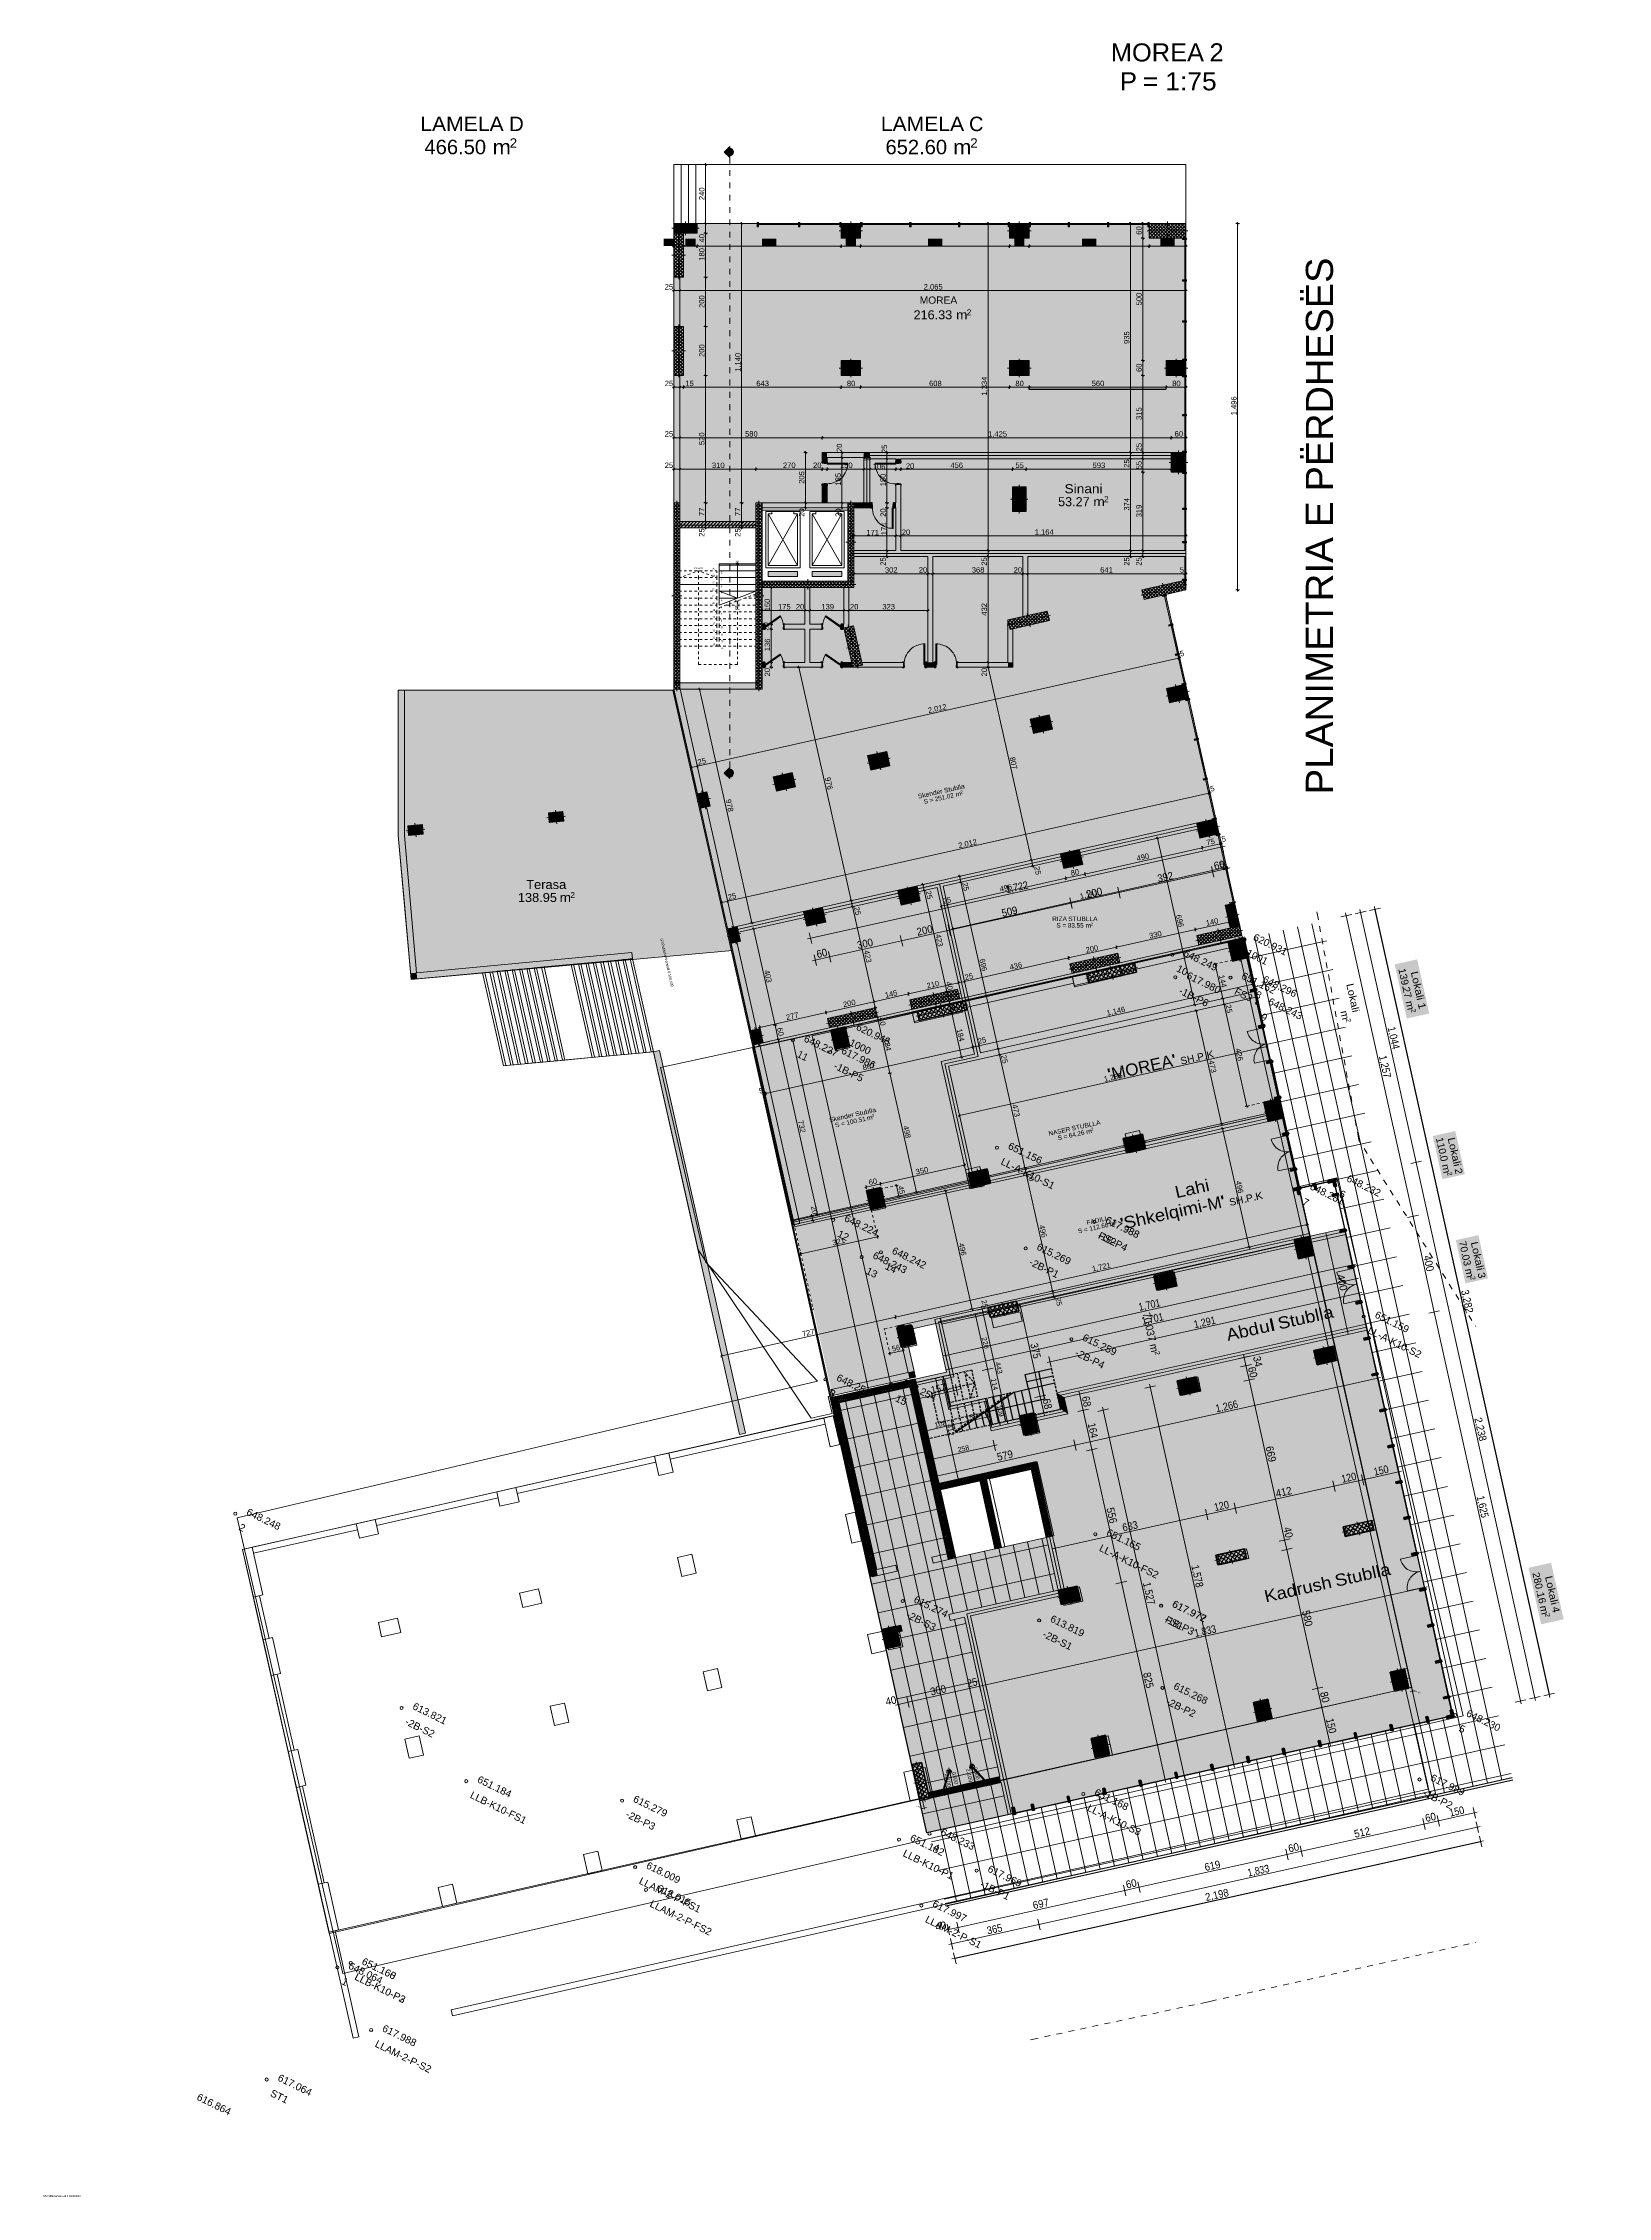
# Model space of a CAD drawing. Header units: centimetres. Extents: x -3681 to 2707, y -7074 to 1715.
import ezdxf

# ---------------------------------------------------------------- set-up
doc = ezdxf.new("R2010")
doc.units = ezdxf.units.CM
doc.layers.add('ekzek-perdhese', color=1, linetype='Continuous', lineweight=0)
for name, color, linetype, true_color in [('lokalet projekte', 7, 'Continuous', 0xa80f02), ('PDF_2D Drafting - General', 7, 'Continuous', 0x7f7f7f), ('PDF_A - Alumil', 7, 'Continuous', 0x7f7f7f), ('PDF_A - Fill Zone', 7, 'Continuous', 0xa80f02), ('PDF_A - Muret', 7, 'Continuous', 0x7f7f7f), ('PDF_A - objekti 1 gjendja faktike', 7, 'Continuous', 0xa80f02), ('PDF_A - Plato', 7, 'Continuous', 0x7f7f7f), ('PDF_A - Pllaka Perdhes', 7, 'Continuous', 0x7f7f7f), ('PDF_A - Prerjet', 7, 'Continuous', 0xa80f02), ('PDF_A- Ndertesat', 7, 'Continuous', 0xfd8379), ('PDF_Annotation - Text', 7, 'Continuous', 0xa80f02), ('PDF_Dimensioning - General', 7, 'Continuous', 0x0077b0), ('PDF_Structural - Bearing', 7, 'Continuous', 0xfd8379), ('PDF_Structural - Stair & Railing', 171, 'Continuous', 0xaaaaff), ('PDF_Text', 7, 'Continuous', 0xffffff)]:
    doc.layers.add(name, color=color, linetype=linetype, true_color=true_color)
for name, color, linetype in [('PDF_A - Dimensionimi', 7, 'Continuous'), ('PDF_A - Perdhesa Polyine', 5, 'Continuous'), ('PDF_A - Shtyllat', 7, 'Continuous'), ('PDF_A -Polyline', 7, 'Continuous'), ('PDF_Drawing & Figure', 7, 'Continuous'), ('PDF_Finish - Wall', 7, 'Continuous')]:
    doc.layers.add(name, color=color, linetype=linetype)
doc.styles.add('PDF Arial', font='arial.ttf')

# ---------------------------------------------------------------- blocks, each defined once
blk = doc.blocks.new('A$C513B364B')
at = {"layer": 'PDF_2D Drafting - General', "true_color": 0x0077b0, "transparency": 33554559}
blk.add_hatch(color=144, dxfattribs=at).paths.add_polyline_path([(1774.7, 2475.5), (2174.7, 2475.5), (2174.7, 1196.6), (2243, 1196.6), (2243, 894.1), (2133.4, 894.1), (2133.4, 744.1), (1997.2, 744.1), (1997.2, 774.1), (1774.7, 774.1)])
at = {"layer": 'PDF_2D Drafting - General', "true_color": 0xff9955, "transparency": 33554559}
blk.add_hatch(color=21, dxfattribs=at).paths.add_polyline_path([(1997.2, 744.1), (2121.4, 744.1), (2121.4, 894.1), (2243, 894.1), (2243, 1196.6), (2174.7, 1196.6), (2174.7, 1685.6), (2174.7, 2475.5), (3799.8, 2475.5), (3799.8, 629.5), (2962.6, 629.5), (2962.6, 1027.3), (2431.9, 1027.3), (2431.9, 617.3), (2243, 617.3), (1997.2, 617.3)])
at = {"layer": 'PDF_2D Drafting - General', "true_color": 0xe8e8e8, "transparency": 33554559}
blk.add_hatch(color=254, dxfattribs=at).paths.add_polyline_path([(1995.1, 277), (1995.1, 279.8), (2729.4, 279.8), (2729.4, 304.8), (2007.6, 304.8), (2007.6, 604.8), (2729.4, 604.8), (2729.4, 629.8), (2729.4, 799.8), (2729.4, 824.8), (2729.4, 1014.8), (2950.1, 1014.8), (2950.1, 557), (2975.1, 557), (2975.1, 617), (3640.5, 617), (3640.5, 317), (3665.5, 317), (3665.5, 617), (3799.8, 617), (3799.8, 277)])
at = {"layer": 'PDF_Structural - Bearing', "transparency": 33554559}
blk.add_hatch(color=7, dxfattribs=at).paths.add_polyline_path([(1762.2, 1104.1), (1762.2, 2265.5), (1787.2, 2265.5), (1787.2, 1753.1), (1782.2, 1753.1), (1782.2, 1673.1), (1787.2, 1673.1), (1787.2, 1104.1)])
at = {"layer": 'PDF_Structural - Bearing', "true_color": 0xffffff, "transparency": 33554559}
for points in [[(3644.5, 554.3), (3640.5, 554.3), (3640.5, 557), (3665.5, 557), (3665.5, 553), (3644.5, 553)], [(3644.5, 554.3), (3640.5, 554.3), (3640.5, 557), (3665.5, 557), (3665.5, 553), (3644.5, 553)], [(3644.5, 469.8), (3644.5, 471), (3665.5, 471), (3665.5, 467), (3640.5, 467), (3640.5, 469.8)], [(3665.5, 471), (3665.5, 467), (3640.5, 467), (3640.5, 469.8), (3644.5, 469.8), (3644.5, 471)], [(3644.5, 464.2), (3640.5, 464.2), (3640.5, 467), (3665.5, 467), (3665.5, 463), (3644.5, 463)], [(3665.5, 463), (3644.5, 463), (3644.5, 464.2), (3640.5, 464.2), (3640.5, 467), (3665.5, 467)], [(3644.5, 379.8), (3644.5, 381), (3665.5, 381), (3665.5, 377), (3640.5, 377), (3640.5, 379.8)], [(3644.5, 379.8), (3644.5, 381), (3665.5, 381), (3665.5, 377), (3640.5, 377), (3640.5, 379.8)]]:
    blk.add_hatch(color=7, dxfattribs=at).paths.add_polyline_path(points)
for points in [[(517.8, 2879), (3799.8, 2879)], [(4324.2, 277.6), (4324.2, 2475.6)]]:
    blk.add_lwpolyline(points)
at = {"layer": 'PDF_2D Drafting - General', "color": 254, "lineweight": 0, "true_color": 0xe8e8e8}
for points in [[(600.6, 2325.5), (600.6, 2657.9)], [(720.6, 2325.5), (720.6, 2657.9)], [(840.6, 2325.5), (840.6, 2657.9)], [(960.6, 2325.5), (960.6, 2657.9)], [(1080.6, 2325.5), (1080.6, 2657.9)], [(1200.6, 2325.5), (1200.6, 2657.9)], [(1320.6, 2325.5), (1320.6, 2657.9)], [(1440.6, 2325.5), (1440.6, 2657.9)], [(1560.6, 2325.5), (1560.6, 2657.9)], [(1680.6, 2475.5), (1680.6, 2657.9)], [(1800.6, 2475.5), (1800.6, 2657.9)], [(1920.6, 2475.5), (1920.6, 2657.9)], [(2040.6, 2475.5), (2040.6, 2657.9)], [(2160.6, 2475.5), (2160.6, 2657.9)], [(2280.6, 2475.5), (2280.6, 2657.9)], [(2400.6, 2475.5), (2400.6, 2657.9)], [(2520.6, 2475.5), (2520.6, 2657.9)], [(2640.6, 2475.5), (2640.6, 2657.9)], [(2760.6, 2475.5), (2760.6, 2657.9)], [(2880.6, 2475.5), (2880.6, 2657.9)], [(3000.6, 2475.5), (3000.6, 2657.9)], [(3120.6, 2475.5), (3120.6, 2657.9)], [(3240.6, 2475.5), (3240.6, 2657.9)], [(3360.6, 2475.5), (3360.6, 2657.9)], [(3480.6, 2475.5), (3480.6, 2657.9)], [(3600.6, 2475.5), (3600.6, 2657.9)], [(3720.6, 2475.5), (3720.6, 2657.9)], [(3840.6, 286.7), (3840.6, 2657.9)], [(3960.7, 286.7), (3960.7, 2657.9)], [(4080.6, 286.7), (4080.6, 2657.9)], [(519.5, 2614.6), (4099, 2614.6)], [(519.5, 2554.6), (4099, 2554.6)], [(519.5, 2494.6), (4099, 2494.6)], [(519.5, 2434.6), (1562.2, 2434.6)], [(519.5, 2374.6), (1562.2, 2374.6)], [(3799.8, 2434.6), (4099, 2434.6)], [(3799.8, 2374.6), (4099, 2374.6)], [(3799.8, 2314.6), (4099, 2314.6)], [(3799.8, 2254.6), (4099, 2254.6)], [(3799.8, 2194.6), (4099, 2194.6)], [(3799.8, 2134.6), (4099, 2134.6)], [(3799.8, 2074.6), (4099, 2074.6)], [(3799.8, 2014.6), (4099, 2014.6)], [(3799.8, 1954.6), (4099, 1954.6)], [(3799.8, 1894.6), (4099, 1894.6)], [(3799.8, 1834.6), (4099, 1834.6)], [(3799.8, 1774.6), (4099, 1774.6)], [(3799.8, 1714.6), (4099, 1714.6)], [(3799.8, 1654.6), (4099, 1654.6)], [(3799.8, 1594.6), (4099, 1594.6)], [(3799.8, 1534.6), (4099, 1534.6)], [(3799.8, 1474.6), (4099, 1474.6)], [(3799.8, 1414.6), (4099, 1414.6)], [(3799.8, 1354.6), (4099, 1354.6)], [(3799.8, 1294.6), (4099, 1294.6)], [(3799.8, 1234.6), (4099, 1234.6)], [(3799.8, 1174.6), (4099, 1174.6)], [(3799.8, 1114.6), (4099, 1114.6)], [(2729.4, 1014.8), (2729.4, 824.8)], [(2950.1, 1014.8), (2729.4, 1014.8)], [(2950.1, 557), (2950.1, 1014.8)], [(3799.8, 1054.6), (4099, 1054.6)], [(3799.8, 994.6), (4099, 994.6)], [(3799.8, 934.6), (4099, 934.6)], [(2729.4, 824.8), (2729.4, 799.8)], [(2729.4, 799.8), (2729.4, 629.8)], [(3799.8, 874.6), (4099, 874.6)], [(3799.8, 814.6), (4099, 814.6)], [(3799.8, 754.6), (4099, 754.6)], [(2729.4, 629.8), (2729.4, 604.8)], [(2975.1, 617), (2975.1, 557)], [(3640.5, 617), (2975.1, 617)], [(3640.5, 317), (3640.5, 617)], [(3665.5, 617), (3665.5, 317)], [(3799.8, 617), (3665.5, 617)], [(3799.8, 694.6), (4099, 694.6)], [(3799.8, 634.6), (4099, 634.6)], [(3799.8, 277), (3799.8, 617)], [(2007.6, 604.8), (2007.6, 304.8)], [(2729.4, 604.8), (2007.6, 604.8)], [(2975.1, 557), (2950.1, 557)], [(3799.8, 574.6), (4099, 574.6)], [(3799.8, 514.6), (4099, 514.6)], [(3799.8, 454.6), (4099, 454.6)], [(3799.8, 394.5), (4099, 394.5)], [(1995.1, 279.8), (1995.1, 277)], [(2729.4, 279.8), (1995.1, 279.8)], [(1995.1, 277), (3799.8, 277)], [(2007.6, 304.8), (2729.4, 304.8)], [(2729.4, 304.8), (2729.4, 279.8)], [(3665.5, 317), (3640.5, 317)], [(3799.8, 334.5), (4099, 334.5)]]:
    blk.add_lwpolyline(points, dxfattribs=at)
at = {"layer": 'PDF_2D Drafting - General', "color": 216, "lineweight": 25, "true_color": 0x800080}
for points in [[(4099, 2657.9), (4099, 286.7)], [(4109, 2657.9), (4109, 286.7)], [(1562.2, 2325.5), (1562.2, 2475.5)], [(1562.2, 2475.5), (3799.8, 2475.5)], [(3799.8, 2475.5), (3799.8, 277)], [(517.8, 2325.5), (1562.2, 2325.5)], [(517.8, 277), (517.8, 2325.5)], [(2070.1, 1184.1), (2061.4, 1184.1)], [(2061.4, 1074.1), (2061.4, 1184.1)], [(2085.1, 1184.1), (2075.1, 1184.1)], [(2100.1, 1184.1), (2090.1, 1184.1)], [(2091.4, 1074.1), (2091.4, 1184.1)], [(2115.1, 1184.1), (2105.1, 1184.1)], [(2130.1, 1184.1), (2120.1, 1184.1)], [(2121.4, 1074.1), (2121.4, 1184.1)], [(2145.1, 1184.1), (2135.1, 1184.1)], [(2160.1, 1184.1), (2150.1, 1184.1)], [(2175.1, 1184.1), (2165.1, 1184.1)], [(2190.1, 1184.1), (2180.1, 1184.1)], [(2205.1, 1184.1), (2195.1, 1184.1)], [(2220.1, 1184.1), (2210.1, 1184.1)], [(2231.6, 1184.1), (2225.1, 1184.1)], [(2231.5, 1135.6), (2231.6, 1145.6)], [(2231.6, 1180.6), (2231.6, 1184.1)], [(2231.6, 1165.6), (2231.6, 1175.6)], [(2231.6, 1150.6), (2231.6, 1160.6)], [(2061.4, 1129.1), (2176.5, 1129.1)], [(2121.4, 1074.1), (2061.4, 1074.1)], [(2121.4, 1074.1), (2231.4, 1074.1)], [(2121.4, 1014.1), (2121.4, 1074.1)], [(2176.5, 1129.1), (2176.5, 879.1)], [(2231.4, 1060.6), (2231.4, 1070.6)], [(2231.4, 1045.6), (2231.4, 1055.6)], [(2231.5, 1120.6), (2231.5, 1130.6)], [(2231.5, 1105.6), (2231.5, 1115.6)], [(2231.5, 1090.6), (2231.5, 1100.6)], [(2231.5, 1075.6), (2231.5, 1085.6)], [(2121.4, 1044.1), (2231.4, 1044.1)], [(2121.4, 1014.1), (2231.4, 1014.1)], [(2121.4, 1014.1), (2231.4, 744.1)], [(2121.4, 995.3), (2121.4, 1000.8)], [(2121.4, 1000.8), (2124.7, 992.8)], [(2121.4, 980.3), (2121.4, 990.3)], [(2121.4, 984.1), (2128.3, 984.1)], [(2121.4, 965.3), (2121.4, 975.3)], [(2126.6, 988.2), (2130.4, 979)], [(2132.2, 974.3), (2136, 965.1)], [(2133.7, 984.1), (2231.4, 984.1)], [(2231.3, 1000.6), (2231.4, 1010.6)], [(2231.3, 985.6), (2231.3, 995.6)], [(2231.3, 970.6), (2231.3, 980.6)], [(2231.4, 1030.6), (2231.4, 1040.6)], [(2231.4, 1015.6), (2231.4, 1025.6)], [(2729.4, 1039.8), (2419.4, 1039.8)], [(2419.4, 1039.8), (2419.4, 629.8)], [(2729.4, 1014.8), (2444.4, 1014.8)], [(2444.4, 1014.8), (2444.4, 824.8)], [(2729.4, 1039.8), (2729.4, 1014.8)], [(2121.4, 950.3), (2121.4, 960.3)], [(2121.4, 954.1), (2140.5, 954.1)], [(2121.4, 935.3), (2121.4, 945.3)], [(2121.4, 920.3), (2121.4, 930.3)], [(2121.4, 924.1), (2152.7, 924.1)], [(2121.4, 905.3), (2121.4, 915.3)], [(2121.4, 890.3), (2121.4, 900.3)], [(2121.4, 894.1), (2125.7, 894.1)], [(2121.4, 875.3), (2121.4, 885.3)], [(2130.7, 894.1), (2140.7, 894.1)], [(2137.9, 960.4), (2141.7, 951.2)], [(2143.6, 946.5), (2147.3, 937.3)], [(2145.7, 894.1), (2155.7, 894.1)], [(2145.9, 954.1), (2231.4, 954.1)], [(2149.2, 932.6), (2153, 923.4)], [(2154.9, 918.8), (2158.7, 909.5)], [(2158.1, 924.1), (2231.4, 924.1)], [(2160.5, 904.9), (2164.3, 895.6)], [(2160.7, 894.1), (2164.9, 894.1)], [(2166.2, 891), (2170, 881.7)], [(2170.3, 894.1), (2231.4, 894.1)], [(2176.5, 879.1), (2231.4, 894.1)], [(2231.2, 910.5), (2231.2, 920.6)], [(2231.2, 895.5), (2231.2, 905.6)], [(2231.2, 880.5), (2231.2, 890.6)], [(2231.3, 955.6), (2231.3, 965.6)], [(2231.3, 940.6), (2231.3, 950.6)], [(2231.3, 925.5), (2231.3, 935.6)], [(1997.2, 864.1), (1997.2, 855.4)], [(1997.2, 864.1), (2004.7, 864.1)], [(1997.2, 850.4), (1997.2, 840.4)], [(2002.7, 837.1), (1997.2, 834.1)], [(1997.2, 835.4), (1997.2, 825.4)], [(1997.2, 834.1), (2004.7, 834.1)], [(1997.2, 820.4), (1997.2, 810.4)], [(1997.2, 805.4), (1997.2, 795.4)], [(1997.2, 804.1), (2004.7, 804.1)], [(2015.9, 844.3), (2007.1, 839.5)], [(2009.7, 864.1), (2019.7, 864.1)], [(2009.7, 834.1), (2019.7, 834.1)], [(2009.7, 804.1), (2019.7, 804.1)], [(2029.1, 851.5), (2020.3, 846.7)], [(2024.7, 864.1), (2034.7, 864.1)], [(2024.7, 834.1), (2034.7, 834.1)], [(2024.7, 804.1), (2034.7, 804.1)], [(2042.2, 858.7), (2033.4, 853.9)], [(2039.7, 864.1), (2049.7, 864.1)], [(2039.7, 834.1), (2049.7, 834.1)], [(2039.7, 804.1), (2049.7, 804.1)], [(2052.2, 864.1), (2046.6, 861.1)], [(2052.2, 864.1), (2052.2, 856.9)], [(2052.2, 864.1), (2057.7, 861.1)], [(2052.2, 851.9), (2052.2, 841.9)], [(2052.2, 836.9), (2052.2, 826.9)], [(2052.2, 821.9), (2052.2, 811.9)], [(2052.2, 806.9), (2052.2, 796.9)], [(2052.2, 791.9), (2052.2, 781.9)], [(2054.7, 864.1), (2064.7, 864.1)], [(2054.7, 834.1), (2064.7, 834.1)], [(2054.7, 804.1), (2064.7, 804.1)], [(2062.1, 858.7), (2070.9, 853.9)], [(2069.7, 864.1), (2079.7, 864.1)], [(2069.7, 834.1), (2079.7, 834.1)], [(2069.7, 804.1), (2079.7, 804.1)], [(2075.3, 851.5), (2084.1, 846.7)], [(2084.7, 864.1), (2094.7, 864.1)], [(2084.7, 834.1), (2094.7, 834.1)], [(2084.7, 804.1), (2094.7, 804.1)], [(2088.4, 844.3), (2097.2, 839.5)], [(2099.7, 864.1), (2107.2, 864.1)], [(2099.7, 834.1), (2107.2, 834.1)], [(2099.7, 804.1), (2107.2, 804.1)], [(2101.6, 837.1), (2107.2, 834.1)], [(2107.2, 864.1), (2107.2, 858.6)], [(2107.2, 853.6), (2107.2, 843.6)], [(2107.2, 838.6), (2107.2, 828.6)], [(2107.2, 823.6), (2107.2, 813.6)], [(2107.2, 808.6), (2107.2, 798.6)], [(2107.2, 793.6), (2107.2, 783.6)], [(2121.4, 860.3), (2121.4, 870.3)], [(2121.4, 864.1), (2124.3, 864.1)], [(2121.4, 845.3), (2121.4, 855.3)], [(2121.4, 830.3), (2121.4, 840.3)], [(2121.4, 834.1), (2130.4, 834.1)], [(2121.4, 815.3), (2121.4, 825.3)], [(2121.4, 800.3), (2121.4, 810.3)], [(2121.4, 804.1), (2129, 804.1)], [(2121.4, 785.3), (2121.4, 795.3)], [(2129.3, 864.1), (2139.3, 864.1)], [(2134, 804.1), (2144, 804.1)], [(2135.4, 834.1), (2145.4, 834.1)], [(2144.3, 864.1), (2154.3, 864.1)], [(2149, 804.1), (2159, 804.1)], [(2150.4, 834.1), (2160.4, 834.1)], [(2159.3, 864.1), (2169.3, 864.1)], [(2164, 804.1), (2174, 804.1)], [(2165.4, 834.1), (2175.4, 834.1)], [(2171.9, 877.1), (2175.6, 867.8)], [(2174.3, 864.1), (2177.2, 864.1)], [(2176.5, 856.9), (2176.5, 864.1)], [(2176.5, 841.9), (2176.5, 851.9)], [(2176.5, 826.9), (2176.5, 836.9)], [(2176.5, 811.9), (2176.5, 821.9)], [(2176.5, 796.9), (2176.5, 806.9)], [(2176.5, 781.9), (2176.5, 791.9)], [(2177.5, 863.2), (2181.3, 853.9)], [(2179, 804.1), (2189, 804.1)], [(2180.4, 834.1), (2189.4, 834.1)], [(2182.6, 864.1), (2231.4, 864.1)], [(2183.2, 849.3), (2187, 840)], [(2188.8, 835.4), (2192.6, 826.1)], [(2194, 804.1), (2201.6, 804.1)], [(2194.5, 821.5), (2198.3, 812.3)], [(2194.8, 834.1), (2231.4, 834.1)], [(2200.2, 807.6), (2203.9, 798.4)], [(2205.8, 793.7), (2209.6, 784.5)], [(2207, 804.1), (2231.4, 804.1)], [(2231.1, 850.6), (2231.2, 860.5)], [(2231.1, 835.6), (2231.1, 845.5)], [(2231.1, 820.6), (2231.1, 830.5)], [(2231.1, 805.6), (2231.1, 815.5)], [(2231.1, 790.6), (2231.1, 800.5)], [(2231.2, 865.5), (2231.2, 875.6)], [(2444.4, 824.8), (2729.4, 824.8)], [(2729.4, 799.8), (2444.4, 799.8)], [(2444.4, 799.8), (2444.4, 629.8)], [(2729.4, 824.8), (2729.4, 799.8)], [(1997.2, 790.4), (1997.2, 780.4)], [(1997.2, 775.4), (1997.2, 765.4)], [(1997.2, 774.1), (2004.7, 774.1)], [(1997.2, 760.4), (1997.2, 750.4)], [(1997.2, 745.4), (1997.2, 735.4)], [(1997.2, 744.1), (2004.7, 744.1)], [(1997.2, 730.4), (1997.2, 720.4)], [(1997.2, 715.4), (1997.2, 705.4)], [(2009.7, 774.1), (2019.7, 774.1)], [(2009.7, 744.1), (2019.7, 744.1)], [(2024.7, 774.1), (2034.7, 774.1)], [(2024.7, 744.1), (2034.7, 744.1)], [(2039.7, 774.1), (2049.7, 774.1)], [(2039.7, 744.1), (2049.7, 744.1)], [(2052.2, 776.9), (2052.2, 766.9)], [(2052.2, 761.9), (2052.2, 751.9)], [(2052.2, 746.9), (2052.2, 736.9)], [(2052.2, 731.9), (2052.2, 721.9)], [(2052.2, 716.9), (2052.2, 706.9)], [(2054.7, 774.1), (2064.7, 774.1)], [(2054.7, 744.1), (2064.7, 744.1)], [(2069.7, 774.1), (2079.7, 774.1)], [(2069.7, 744.1), (2079.7, 744.1)], [(2084.7, 774.1), (2094.7, 774.1)], [(2084.7, 744.1), (2094.7, 744.1)], [(2099.7, 774.1), (2107.2, 774.1)], [(2099.7, 744.1), (2107.2, 744.1)], [(2107.2, 778.6), (2107.2, 768.6)], [(2107.2, 763.6), (2107.2, 753.6)], [(2107.2, 748.6), (2107.2, 744.1)], [(2107.2, 744.1), (2112.7, 744.1)], [(2117.7, 744.1), (2121.4, 744.1)], [(2121.4, 770.3), (2121.4, 780.3)], [(2121.4, 774.1), (2127.6, 774.1)], [(2121.4, 755.3), (2121.4, 765.3)], [(2121.4, 744.1), (2121.4, 750.3)], [(2121.4, 744.1), (2126.2, 744.1)], [(2131.3, 744.1), (2141.2, 744.1)], [(2132.6, 774.1), (2142.6, 774.1)], [(2146.3, 744.1), (2156.2, 744.1)], [(2147.6, 774.1), (2157.6, 774.1)], [(2161.2, 744.1), (2171.2, 744.1)], [(2162.6, 774.1), (2172.6, 774.1)], [(2176.2, 744.1), (2186.2, 744.1)], [(2176.5, 766.9), (2176.5, 776.9)], [(2176.5, 751.9), (2176.5, 761.9)], [(2176.5, 736.9), (2176.5, 746.9)], [(2176.5, 721.9), (2176.5, 731.9)], [(2176.5, 706.9), (2176.5, 716.9)], [(2177.6, 774.1), (2187.6, 774.1)], [(2191.2, 744.1), (2201.2, 744.1)], [(2192.6, 774.1), (2202.6, 774.1)], [(2206.2, 744.1), (2216.2, 744.1)], [(2207.6, 774.1), (2213.8, 774.1)], [(2211.5, 779.8), (2215.2, 770.6)], [(2217.1, 765.9), (2220.9, 756.7)], [(2219.2, 774.1), (2231.4, 774.1)], [(2221.2, 744.1), (2226, 744.1)], [(2222.8, 752.1), (2226, 744.1)], [(2230.5, 744.1), (2231.4, 744.1)], [(2230.9, 700.5), (2231, 710.5)], [(2231, 760.5), (2231, 770.5)], [(2231, 745.5), (2231, 755.6)], [(2231, 730.5), (2231, 740.6)], [(2231, 715.5), (2231, 725.6)], [(2231.1, 775.6), (2231.1, 785.5)], [(2419.4, 629.8), (1982.6, 629.8)], [(1982.6, 629.8), (1982.6, 279.8)], [(1997.2, 700.4), (1997.2, 690.4)], [(1997.2, 685.4), (1997.2, 675.4)], [(1997.2, 670.4), (1997.2, 660.4)], [(1997.2, 655.4), (1997.2, 645.4)], [(1997.2, 640.4), (1997.2, 630.4)], [(2001.6, 629.8), (2011.6, 629.8)], [(2016.6, 629.8), (2026.6, 629.8)], [(2031.6, 629.8), (2041.6, 629.8)], [(2046.6, 629.8), (2056.6, 629.8)], [(2052.2, 701.9), (2052.2, 691.9)], [(2052.2, 686.9), (2052.2, 684.1)], [(2052.2, 684.1), (2059.3, 684.1)], [(2061.6, 629.8), (2071.6, 629.8)], [(2064.3, 684.1), (2074.3, 684.1)], [(2076.6, 629.8), (2086.6, 629.8)], [(2079.3, 684.1), (2089.3, 684.1)], [(2091.6, 629.8), (2101.6, 629.8)], [(2094.3, 684.1), (2104.3, 684.1)], [(2106.6, 629.8), (2116.6, 629.8)], [(2109.3, 684.1), (2119.3, 684.1)], [(2121.6, 629.8), (2131.6, 629.8)], [(2124.3, 684.1), (2134.3, 684.1)], [(2136.6, 629.8), (2146.6, 629.8)], [(2139.3, 684.1), (2149.3, 684.1)], [(2151.6, 629.8), (2161.6, 629.8)], [(2154.3, 684.1), (2164.3, 684.1)], [(2166.6, 629.8), (2176.6, 629.8)], [(2169.3, 684.1), (2176.5, 684.1)], [(2176.5, 691.9), (2176.5, 701.9)], [(2176.5, 684.1), (2176.5, 686.9)], [(2181.6, 629.8), (2191.6, 629.8)], [(2196.6, 629.8), (2206.6, 629.8)], [(2211.6, 629.8), (2221.6, 629.8)], [(2226.6, 629.8), (2230.9, 629.8)], [(2230.9, 685.5), (2230.9, 695.5)], [(2230.9, 670.5), (2230.9, 680.5)], [(2230.9, 655.5), (2230.9, 665.5)], [(2230.9, 640.5), (2230.9, 650.5)], [(2230.9, 629.8), (2230.9, 635.5)], [(2444.4, 629.8), (2729.4, 629.8)], [(2729.4, 629.8), (2729.4, 604.8)], [(2729.4, 604.8), (2007.6, 604.8)], [(2007.6, 604.8), (2007.6, 304.8)], [(1982.6, 277), (517.8, 277)], [(1982.6, 279.8), (2729.4, 279.8)], [(3799.8, 277), (1982.6, 277)], [(2007.6, 304.8), (2729.4, 304.8)], [(2729.4, 304.8), (2729.4, 279.8)]]:
    blk.add_lwpolyline(points, dxfattribs=at)
at = {"layer": 'PDF_2D Drafting - General', "color": 253, "lineweight": 20, "true_color": 0xaaaaaa}
for points in [[(1774.7, 2475.5), (2174.7, 2475.5)], [(1774.7, 774.1), (1774.7, 2475.5)], [(2174.7, 2475.5), (2174.7, 1685.6)], [(3799.8, 2475.5), (2174.7, 2475.5)], [(2174.7, 2475.5), (2174.7, 1196.6)], [(3799.8, 629.5), (3799.8, 2475.5)], [(517.8, 2325.5), (517.8, 277)], [(1243.3, 2325.5), (517.8, 2325.5)], [(1243.3, 277), (1243.3, 2325.5)], [(1774.7, 2325.5), (1774.7, 2266.3)], [(1842.2, 2325.5), (1774.7, 2325.5)], [(1842.2, 2266.3), (1842.2, 2325.5)], [(1774.7, 2266.3), (1842.2, 2266.3)], [(2174.7, 1685.6), (2174.7, 1196.6)], [(2174.7, 1196.6), (2243, 1196.6)], [(2174.7, 1196.6), (2243, 1196.6)], [(2243, 1196.6), (2243, 894.1)], [(2243, 1196.6), (2243, 894.1)], [(2419.4, 1039.8), (2419.4, 629.8)], [(2729.4, 1039.8), (2419.4, 1039.8)], [(2431.9, 1027.3), (2962.6, 1027.3)], [(2431.9, 617.3), (2431.9, 1027.3)], [(2444.4, 1014.8), (2729.4, 1014.8)], [(2444.4, 824.8), (2444.4, 1014.8)], [(2729.4, 1014.8), (2729.4, 1039.8)], [(2962.6, 1027.3), (2962.6, 629.5)], [(2121.4, 894.1), (2121.4, 744.1)], [(2243, 894.1), (2121.4, 894.1)], [(2243, 894.1), (2133.4, 894.1)], [(2133.4, 894.1), (2133.4, 744.1)], [(2729.4, 824.8), (2444.4, 824.8)], [(2444.4, 799.8), (2729.4, 799.8)], [(2444.4, 629.8), (2444.4, 799.8)], [(2729.4, 799.8), (2729.4, 824.8)], [(1997.2, 774.1), (1774.7, 774.1)], [(1997.2, 744.1), (1997.2, 774.1)], [(2121.4, 744.1), (1997.2, 744.1)], [(1997.2, 744.1), (1997.2, 617.3)], [(2133.4, 744.1), (1997.2, 744.1)], [(1982.6, 629.8), (1982.6, 279.8)], [(2419.4, 629.8), (1982.6, 629.8)], [(1997.2, 617.3), (2243, 617.3)], [(2243, 617.3), (2431.9, 617.3)], [(2729.4, 629.8), (2444.4, 629.8)], [(2729.4, 604.8), (2729.4, 629.8)], [(2962.6, 629.5), (3799.8, 629.5)], [(2007.6, 604.8), (2729.4, 604.8)], [(2007.6, 304.8), (2007.6, 604.8)], [(517.8, 277), (1243.3, 277)], [(1982.6, 279.8), (2729.4, 279.8)], [(2729.4, 304.8), (2007.6, 304.8)], [(2729.4, 279.8), (2729.4, 304.8)]]:
    blk.add_lwpolyline(points, dxfattribs=at)
at = {"layer": 'PDF_2D Drafting - General', "lineweight": 9}
for points in [[(2419.4, 994.1), (2465.1, 1039.8)], [(2419.4, 1001.2), (2458.1, 1039.8)], [(2419.4, 1008.3), (2451, 1039.8)], [(2419.4, 1015.3), (2443.9, 1039.8)], [(2419.4, 1022.4), (2436.9, 1039.8)], [(2419.4, 1029.5), (2429.8, 1039.8)], [(2419.4, 1036.5), (2422.7, 1039.8)], [(2444.4, 1008.8), (2419.4, 1033.8)], [(2444.4, 1001.8), (2419.4, 1026.8)], [(2444.4, 994.7), (2419.4, 1019.7)], [(2444.4, 987.6), (2419.4, 1012.6)], [(2419.4, 987), (2444.4, 1012)], [(2444.4, 980.5), (2419.4, 1005.5)], [(2419.4, 980), (2444.4, 1005)], [(2444.4, 973.5), (2419.4, 998.5)], [(2419.4, 972.9), (2444.4, 997.9)], [(2444.4, 966.4), (2419.4, 991.4)], [(2419.4, 965.8), (2444.4, 990.8)], [(2444.4, 959.3), (2419.4, 984.3)], [(2419.4, 958.7), (2444.4, 983.8)], [(2444.4, 952.3), (2419.4, 977.3)], [(2419.4, 951.7), (2444.4, 976.7)], [(2444.4, 945.2), (2419.4, 970.2)], [(2419.4, 944.6), (2444.4, 969.6)], [(2445.5, 1014.8), (2420.5, 1039.8)], [(2452.6, 1014.8), (2427.6, 1039.8)], [(2459.6, 1014.8), (2434.7, 1039.8)], [(2466.7, 1014.8), (2441.7, 1039.8)], [(2447.2, 1014.8), (2472.2, 1039.8)], [(2473.8, 1014.8), (2448.8, 1039.8)], [(2454.3, 1014.8), (2479.3, 1039.8)], [(2480.9, 1014.8), (2455.9, 1039.8)], [(2461.4, 1014.8), (2486.4, 1039.8)], [(2487.9, 1014.8), (2462.9, 1039.8)], [(2468.4, 1014.8), (2493.4, 1039.8)], [(2495, 1014.8), (2470, 1039.8)], [(2475.5, 1014.8), (2500.5, 1039.8)], [(2502.1, 1014.8), (2477.1, 1039.8)], [(2482.6, 1014.8), (2507.6, 1039.8)], [(2509.2, 1014.8), (2484.1, 1039.8)], [(2489.6, 1014.8), (2514.6, 1039.8)], [(2516.2, 1014.8), (2491.2, 1039.8)], [(2496.7, 1014.8), (2521.7, 1039.8)], [(2523.3, 1014.8), (2498.3, 1039.8)], [(2503.8, 1014.8), (2528.8, 1039.8)], [(2530.4, 1014.8), (2505.4, 1039.8)], [(2510.9, 1014.8), (2535.9, 1039.8)], [(2537.4, 1014.8), (2512.4, 1039.8)], [(2517.9, 1014.8), (2542.9, 1039.8)], [(2544.5, 1014.8), (2519.5, 1039.8)], [(2525, 1014.8), (2550, 1039.8)], [(2551.6, 1014.8), (2526.6, 1039.8)], [(2532.1, 1014.8), (2557.1, 1039.8)], [(2558.6, 1014.8), (2533.6, 1039.8)], [(2539.1, 1014.8), (2564.1, 1039.8)], [(2565.7, 1014.8), (2540.7, 1039.8)], [(2546.2, 1014.8), (2571.2, 1039.8)], [(2572.8, 1014.8), (2547.8, 1039.8)], [(2553.3, 1014.8), (2578.3, 1039.8)], [(2579.9, 1014.8), (2554.9, 1039.8)], [(2560.4, 1014.8), (2585.4, 1039.8)], [(2586.9, 1014.8), (2561.9, 1039.8)], [(2567.4, 1014.8), (2592.4, 1039.8)], [(2594, 1014.8), (2569, 1039.8)], [(2574.5, 1014.8), (2599.5, 1039.8)], [(2601.1, 1014.8), (2576.1, 1039.8)], [(2581.6, 1014.8), (2606.6, 1039.8)], [(2608.1, 1014.8), (2583.2, 1039.8)], [(2588.6, 1014.8), (2613.6, 1039.8)], [(2615.2, 1014.8), (2590.2, 1039.8)], [(2595.7, 1014.8), (2620.7, 1039.8)], [(2622.3, 1014.8), (2597.3, 1039.8)], [(2602.8, 1014.8), (2627.8, 1039.8)], [(2629.4, 1014.8), (2604.4, 1039.8)], [(2609.9, 1014.8), (2634.9, 1039.8)], [(2636.4, 1014.8), (2611.4, 1039.8)], [(2616.9, 1014.8), (2641.9, 1039.8)], [(2643.5, 1014.8), (2618.5, 1039.8)], [(2624, 1014.8), (2649, 1039.8)], [(2650.6, 1014.8), (2625.6, 1039.8)], [(2631.1, 1014.8), (2656.1, 1039.8)], [(2657.7, 1014.8), (2632.6, 1039.8)], [(2638.1, 1014.8), (2663.1, 1039.8)], [(2664.7, 1014.8), (2639.7, 1039.8)], [(2645.2, 1014.8), (2670.2, 1039.8)], [(2671.8, 1014.8), (2646.8, 1039.8)], [(2652.3, 1014.8), (2677.3, 1039.8)], [(2678.9, 1014.8), (2653.9, 1039.8)], [(2659.4, 1014.8), (2684.4, 1039.8)], [(2685.9, 1014.8), (2660.9, 1039.8)], [(2666.4, 1014.8), (2691.4, 1039.8)], [(2693, 1014.8), (2668, 1039.8)], [(2673.5, 1014.8), (2698.5, 1039.8)], [(2700.1, 1014.8), (2675.1, 1039.8)], [(2680.6, 1014.8), (2705.6, 1039.8)], [(2707.1, 1014.8), (2682.1, 1039.8)], [(2687.6, 1014.8), (2712.6, 1039.8)], [(2714.2, 1014.8), (2689.2, 1039.8)], [(2694.7, 1014.8), (2719.7, 1039.8)], [(2721.3, 1014.8), (2696.3, 1039.8)], [(2701.8, 1014.8), (2726.8, 1039.8)], [(2728.4, 1014.8), (2703.4, 1039.8)], [(2708.9, 1014.8), (2729.4, 1035.4)], [(2729.4, 1020.8), (2710.4, 1039.8)], [(2715.9, 1014.8), (2729.4, 1028.3)], [(2729.4, 1027.9), (2717.5, 1039.8)], [(2723, 1014.8), (2729.4, 1021.3)], [(2729.4, 1035), (2724.6, 1039.8)], [(2444.4, 938.1), (2419.4, 963.1)], [(2419.4, 937.5), (2444.4, 962.5)], [(2444.4, 931), (2419.4, 956)], [(2419.4, 930.5), (2444.4, 955.5)], [(2444.4, 924), (2419.4, 949)], [(2419.4, 923.4), (2444.4, 948.4)], [(2444.4, 916.9), (2419.4, 941.9)], [(2419.4, 916.3), (2444.4, 941.3)], [(2444.4, 909.8), (2419.4, 934.8)], [(2419.4, 909.3), (2444.4, 934.3)], [(2444.4, 902.8), (2419.4, 927.8)], [(2419.4, 902.2), (2444.4, 927.2)], [(2444.4, 895.7), (2419.4, 920.7)], [(2419.4, 895.1), (2444.4, 920.1)], [(2444.4, 888.6), (2419.4, 913.6)], [(2419.4, 888), (2444.4, 913)], [(2444.4, 881.5), (2419.4, 906.6)], [(2419.4, 881), (2444.4, 906)], [(2444.4, 874.5), (2419.4, 899.5)], [(2419.4, 873.9), (2444.4, 898.9)], [(2444.4, 867.4), (2419.4, 892.4)], [(2419.4, 866.8), (2444.4, 891.8)], [(2444.4, 860.3), (2419.4, 885.3)], [(2419.4, 859.8), (2444.4, 884.8)], [(2444.4, 853.3), (2419.4, 878.3)], [(2419.4, 852.7), (2444.4, 877.7)], [(2444.4, 846.2), (2419.4, 871.2)], [(2419.4, 845.6), (2444.4, 870.6)], [(2444.4, 839.1), (2419.4, 864.1)], [(2419.4, 838.5), (2444.4, 863.5)], [(2444.4, 832.1), (2419.4, 857)], [(2419.4, 831.5), (2444.4, 856.5)], [(2444.4, 825), (2419.4, 850)], [(2419.4, 824.4), (2444.4, 849.4)], [(2462.5, 799.8), (2419.4, 842.9)], [(2419.4, 817.3), (2444.4, 842.3)], [(2455.5, 799.8), (2419.4, 835.8)], [(2419.4, 810.3), (2444.4, 835.3)], [(2448.4, 799.8), (2419.4, 828.8)], [(2419.4, 803.2), (2444.4, 828.2)], [(2419.4, 774.9), (2469.3, 824.8)], [(2419.4, 782), (2462.3, 824.8)], [(2419.4, 789), (2455.2, 824.8)], [(2419.4, 796.1), (2448.1, 824.8)], [(2444.4, 796.7), (2419.4, 821.7)], [(2444.4, 789.6), (2419.4, 814.6)], [(2444.4, 782.5), (2419.4, 807.6)], [(2444.4, 775.5), (2419.4, 800.5)], [(2444.4, 768.4), (2419.4, 793.4)], [(2419.4, 767.8), (2444.4, 792.8)], [(2469.6, 799.8), (2444.6, 824.8)], [(2451.4, 799.8), (2476.4, 824.8)], [(2476.7, 799.8), (2451.7, 824.8)], [(2458.5, 799.8), (2483.5, 824.8)], [(2483.7, 799.8), (2458.7, 824.8)], [(2465.6, 799.8), (2490.5, 824.8)], [(2490.8, 799.8), (2465.8, 824.8)], [(2472.6, 799.8), (2497.6, 824.8)], [(2497.9, 799.8), (2472.9, 824.8)], [(2479.7, 799.8), (2504.7, 824.8)], [(2505, 799.8), (2480, 824.8)], [(2486.8, 799.8), (2511.8, 824.8)], [(2512, 799.8), (2487, 824.8)], [(2493.8, 799.8), (2518.8, 824.8)], [(2519.1, 799.8), (2494.1, 824.8)], [(2500.9, 799.8), (2525.9, 824.8)], [(2526.2, 799.8), (2501.2, 824.8)], [(2508, 799.8), (2533, 824.8)], [(2533.2, 799.8), (2508.3, 824.8)], [(2515, 799.8), (2540.1, 824.8)], [(2540.3, 799.8), (2515.3, 824.8)], [(2522.1, 799.8), (2547.1, 824.8)], [(2547.4, 799.8), (2522.4, 824.8)], [(2529.2, 799.8), (2554.2, 824.8)], [(2554.5, 799.8), (2529.5, 824.8)], [(2536.3, 799.8), (2561.3, 824.8)], [(2561.5, 799.8), (2536.5, 824.8)], [(2543.3, 799.8), (2568.3, 824.8)], [(2568.6, 799.8), (2543.6, 824.8)], [(2550.4, 799.8), (2575.4, 824.8)], [(2575.7, 799.8), (2550.7, 824.8)], [(2557.5, 799.8), (2582.5, 824.8)], [(2582.7, 799.8), (2557.7, 824.8)], [(2564.5, 799.8), (2589.5, 824.8)], [(2589.8, 799.8), (2564.8, 824.8)], [(2571.6, 799.8), (2596.6, 824.8)], [(2596.9, 799.8), (2571.9, 824.8)], [(2578.7, 799.8), (2603.7, 824.8)], [(2604, 799.8), (2579, 824.8)], [(2585.8, 799.8), (2610.8, 824.8)], [(2611, 799.8), (2586, 824.8)], [(2592.8, 799.8), (2617.8, 824.8)], [(2618.1, 799.8), (2593.1, 824.8)], [(2599.9, 799.8), (2624.9, 824.8)], [(2625.2, 799.8), (2600.2, 824.8)], [(2607, 799.8), (2632, 824.8)], [(2632.2, 799.8), (2607.2, 824.8)], [(2614, 799.8), (2639, 824.8)], [(2639.3, 799.8), (2614.3, 824.8)], [(2621.1, 799.8), (2646.1, 824.8)], [(2646.4, 799.8), (2621.4, 824.8)], [(2628.2, 799.8), (2653.2, 824.8)], [(2653.5, 799.8), (2628.5, 824.8)], [(2635.3, 799.8), (2660.3, 824.8)], [(2660.5, 799.8), (2635.5, 824.8)], [(2642.3, 799.8), (2667.3, 824.8)], [(2667.6, 799.8), (2642.6, 824.8)], [(2649.4, 799.8), (2674.4, 824.8)], [(2674.7, 799.8), (2649.7, 824.8)], [(2656.5, 799.8), (2681.5, 824.8)], [(2681.7, 799.8), (2656.7, 824.8)], [(2663.5, 799.8), (2688.5, 824.8)], [(2688.8, 799.8), (2663.8, 824.8)], [(2670.6, 799.8), (2695.6, 824.8)], [(2695.9, 799.8), (2670.9, 824.8)], [(2677.7, 799.8), (2702.7, 824.8)], [(2703, 799.8), (2678, 824.8)], [(2684.8, 799.8), (2709.8, 824.8)], [(2710, 799.8), (2685, 824.8)], [(2691.8, 799.8), (2716.8, 824.8)], [(2717.1, 799.8), (2692.1, 824.8)], [(2698.9, 799.8), (2723.9, 824.8)], [(2724.2, 799.8), (2699.2, 824.8)], [(2706, 799.8), (2729.4, 823.3)], [(2729.4, 801.6), (2706.2, 824.8)], [(2713, 799.8), (2729.4, 816.2)], [(2729.4, 808.7), (2713.3, 824.8)], [(2720.1, 799.8), (2729.4, 809.1)], [(2729.4, 815.7), (2720.4, 824.8)], [(2727.2, 799.8), (2729.4, 802.1)], [(2729.4, 822.8), (2727.5, 824.8)], [(2444.4, 761.3), (2419.4, 786.3)], [(2419.4, 760.8), (2444.4, 785.8)], [(2444.4, 754.3), (2419.4, 779.3)], [(2419.4, 753.7), (2444.4, 778.7)], [(2444.4, 747.2), (2419.4, 772.2)], [(2419.4, 746.6), (2444.4, 771.6)], [(2444.4, 740.1), (2419.4, 765.1)], [(2419.4, 739.5), (2444.4, 764.5)], [(2444.4, 733.1), (2419.4, 758.1)], [(2419.4, 732.5), (2444.4, 757.5)], [(2444.4, 726), (2419.4, 751)], [(2419.4, 725.4), (2444.4, 750.4)], [(2444.4, 718.9), (2419.4, 743.9)], [(2419.4, 718.3), (2444.4, 743.3)], [(2444.4, 711.8), (2419.4, 736.8)], [(2419.4, 711.3), (2444.4, 736.3)], [(2444.4, 704.8), (2419.4, 729.8)], [(2419.4, 704.2), (2444.4, 729.2)], [(2444.4, 697.7), (2419.4, 722.7)], [(2419.4, 697.1), (2444.4, 722.1)], [(2444.4, 690.6), (2419.4, 715.6)], [(2419.4, 690), (2444.4, 715)], [(2444.4, 683.6), (2419.4, 708.5)], [(2419.4, 683), (2444.4, 708)], [(1982.6, 585.5), (2026.8, 629.8)], [(1982.6, 592.6), (2019.8, 629.8)], [(1982.6, 599.7), (2012.7, 629.8)], [(1982.6, 606.7), (2005.6, 629.8)], [(1982.6, 613.8), (1998.5, 629.8)], [(1982.6, 620.9), (1991.5, 629.8)], [(1982.6, 628), (1984.4, 629.8)], [(2007.6, 604.2), (1982.6, 629.2)], [(2007.6, 597.1), (1982.6, 622.1)], [(2014.1, 604.8), (1989.1, 629.8)], [(2021.1, 604.8), (1996.1, 629.8)], [(2028.2, 604.8), (2003.2, 629.8)], [(2008.9, 604.8), (2033.9, 629.8)], [(2035.3, 604.8), (2010.3, 629.8)], [(2016, 604.8), (2041, 629.8)], [(2042.3, 604.8), (2017.3, 629.8)], [(2023, 604.8), (2048, 629.8)], [(2049.4, 604.8), (2024.4, 629.8)], [(2030.1, 604.8), (2055.1, 629.8)], [(2056.5, 604.8), (2031.5, 629.8)], [(2037.2, 604.8), (2062.2, 629.8)], [(2063.6, 604.8), (2038.6, 629.8)], [(2044.3, 604.8), (2069.3, 629.8)], [(2070.6, 604.8), (2045.6, 629.8)], [(2051.3, 604.8), (2076.3, 629.8)], [(2077.7, 604.8), (2052.7, 629.8)], [(2058.4, 604.8), (2083.4, 629.8)], [(2084.8, 604.8), (2059.8, 629.8)], [(2065.5, 604.8), (2090.5, 629.8)], [(2091.8, 604.8), (2066.8, 629.8)], [(2072.5, 604.8), (2097.6, 629.8)], [(2098.9, 604.8), (2073.9, 629.8)], [(2079.6, 604.8), (2104.6, 629.8)], [(2106, 604.8), (2081, 629.8)], [(2086.7, 604.8), (2111.7, 629.8)], [(2113.1, 604.8), (2088.1, 629.8)], [(2093.8, 604.8), (2118.8, 629.8)], [(2120.1, 604.8), (2095.1, 629.8)], [(2100.8, 604.8), (2125.8, 629.8)], [(2127.2, 604.8), (2102.2, 629.8)], [(2107.9, 604.8), (2132.9, 629.8)], [(2134.3, 604.8), (2109.3, 629.8)], [(2115, 604.8), (2140, 629.8)], [(2141.3, 604.8), (2116.3, 629.8)], [(2122, 604.8), (2147, 629.8)], [(2148.4, 604.8), (2123.4, 629.8)], [(2129.1, 604.8), (2154.1, 629.8)], [(2155.5, 604.8), (2130.5, 629.8)], [(2136.2, 604.8), (2161.2, 629.8)], [(2162.6, 604.8), (2137.5, 629.8)], [(2143.3, 604.8), (2168.3, 629.8)], [(2169.6, 604.8), (2144.6, 629.8)], [(2150.3, 604.8), (2175.3, 629.8)], [(2176.7, 604.8), (2151.7, 629.8)], [(2157.4, 604.8), (2182.4, 629.8)], [(2183.8, 604.8), (2158.8, 629.8)], [(2164.5, 604.8), (2189.5, 629.8)], [(2190.8, 604.8), (2165.8, 629.8)], [(2171.5, 604.8), (2196.5, 629.8)], [(2197.9, 604.8), (2172.9, 629.8)], [(2178.6, 604.8), (2203.6, 629.8)], [(2205, 604.8), (2180, 629.8)], [(2185.7, 604.8), (2210.7, 629.8)], [(2212, 604.8), (2187.1, 629.8)], [(2192.8, 604.8), (2217.8, 629.8)], [(2219.1, 604.8), (2194.1, 629.8)], [(2199.8, 604.8), (2224.8, 629.8)], [(2226.2, 604.8), (2201.2, 629.8)], [(2206.9, 604.8), (2231.9, 629.8)], [(2233.3, 604.8), (2208.3, 629.8)], [(2214, 604.8), (2239, 629.8)], [(2240.3, 604.8), (2215.3, 629.8)], [(2221, 604.8), (2246, 629.8)], [(2247.4, 604.8), (2222.4, 629.8)], [(2228.1, 604.8), (2253.1, 629.8)], [(2254.5, 604.8), (2229.5, 629.8)], [(2235.2, 604.8), (2260.2, 629.8)], [(2261.5, 604.8), (2236.5, 629.8)], [(2242.3, 604.8), (2267.3, 629.8)], [(2268.6, 604.8), (2243.6, 629.8)], [(2249.3, 604.8), (2274.3, 629.8)], [(2275.7, 604.8), (2250.7, 629.8)], [(2256.4, 604.8), (2281.4, 629.8)], [(2282.8, 604.8), (2257.8, 629.8)], [(2263.5, 604.8), (2288.5, 629.8)], [(2289.8, 604.8), (2264.8, 629.8)], [(2270.5, 604.8), (2295.5, 629.8)], [(2296.9, 604.8), (2271.9, 629.8)], [(2277.6, 604.8), (2302.6, 629.8)], [(2304, 604.8), (2279, 629.8)], [(2284.7, 604.8), (2309.7, 629.8)], [(2311, 604.8), (2286, 629.8)], [(2291.8, 604.8), (2316.8, 629.8)], [(2318.1, 604.8), (2293.1, 629.8)], [(2298.8, 604.8), (2323.8, 629.8)], [(2325.2, 604.8), (2300.2, 629.8)], [(2305.9, 604.8), (2330.9, 629.8)], [(2332.3, 604.8), (2307.3, 629.8)], [(2313, 604.8), (2338, 629.8)], [(2339.3, 604.8), (2314.3, 629.8)], [(2320, 604.8), (2345, 629.8)], [(2346.4, 604.8), (2321.4, 629.8)], [(2327.1, 604.8), (2352.1, 629.8)], [(2353.5, 604.8), (2328.5, 629.8)], [(2334.2, 604.8), (2359.2, 629.8)], [(2360.5, 604.8), (2335.6, 629.8)], [(2341.3, 604.8), (2366.3, 629.8)], [(2367.6, 604.8), (2342.6, 629.8)], [(2348.3, 604.8), (2373.3, 629.8)], [(2374.7, 604.8), (2349.7, 629.8)], [(2355.4, 604.8), (2380.4, 629.8)], [(2381.8, 604.8), (2356.8, 629.8)], [(2362.5, 604.8), (2387.5, 629.8)], [(2388.8, 604.8), (2363.8, 629.8)], [(2369.5, 604.8), (2394.5, 629.8)], [(2395.9, 604.8), (2370.9, 629.8)], [(2376.6, 604.8), (2401.6, 629.8)], [(2403, 604.8), (2378, 629.8)], [(2383.7, 604.8), (2408.7, 629.8)], [(2410, 604.8), (2385, 629.8)], [(2390.8, 604.8), (2415.8, 629.8)], [(2417.1, 604.8), (2392.1, 629.8)], [(2397.8, 604.8), (2444.4, 651.4)], [(2424.2, 604.8), (2399.2, 629.8)], [(2404.9, 604.8), (2444.4, 644.3)], [(2431.3, 604.8), (2406.3, 629.8)], [(2412, 604.8), (2444.4, 637.3)], [(2438.3, 604.8), (2413.3, 629.8)], [(2419, 604.8), (2444.4, 630.2)], [(2444.4, 676.5), (2419.4, 701.5)], [(2419.4, 675.9), (2444.4, 700.9)], [(2444.4, 669.4), (2419.4, 694.4)], [(2419.4, 668.8), (2444.4, 693.8)], [(2444.4, 662.3), (2419.4, 687.3)], [(2419.4, 661.8), (2444.4, 686.8)], [(2444.4, 655.3), (2419.4, 680.3)], [(2419.4, 654.7), (2444.4, 679.7)], [(2444.4, 648.2), (2419.4, 673.2)], [(2419.4, 647.6), (2444.4, 672.6)], [(2444.4, 641.1), (2419.4, 666.1)], [(2419.4, 640.5), (2444.4, 665.5)], [(2444.4, 634), (2419.4, 659.1)], [(2419.4, 633.5), (2444.4, 658.5)], [(2466.6, 604.8), (2419.4, 652)], [(2459.5, 604.8), (2419.4, 644.9)], [(2452.5, 604.8), (2419.4, 637.8)], [(2445.4, 604.8), (2419.4, 630.8)], [(2426.1, 604.8), (2451.1, 629.8)], [(2433.2, 604.8), (2458.2, 629.8)], [(2440.2, 604.8), (2465.3, 629.8)], [(2447.3, 604.8), (2472.3, 629.8)], [(2473.7, 604.8), (2448.7, 629.8)], [(2454.4, 604.8), (2479.4, 629.8)], [(2480.8, 604.8), (2455.8, 629.8)], [(2461.5, 604.8), (2486.5, 629.8)], [(2487.8, 604.8), (2462.8, 629.8)], [(2468.5, 604.8), (2493.5, 629.8)], [(2494.9, 604.8), (2469.9, 629.8)], [(2475.6, 604.8), (2500.6, 629.8)], [(2502, 604.8), (2477, 629.8)], [(2482.7, 604.8), (2507.7, 629.8)], [(2509, 604.8), (2484, 629.8)], [(2489.8, 604.8), (2514.7, 629.8)], [(2516.1, 604.8), (2491.1, 629.8)], [(2496.8, 604.8), (2521.8, 629.8)], [(2523.2, 604.8), (2498.2, 629.8)], [(2503.9, 604.8), (2528.9, 629.8)], [(2530.3, 604.8), (2505.3, 629.8)], [(2511, 604.8), (2536, 629.8)], [(2537.3, 604.8), (2512.3, 629.8)], [(2518, 604.8), (2543, 629.8)], [(2544.4, 604.8), (2519.4, 629.8)], [(2525.1, 604.8), (2550.1, 629.8)], [(2551.5, 604.8), (2526.5, 629.8)], [(2532.2, 604.8), (2557.2, 629.8)], [(2558.5, 604.8), (2533.5, 629.8)], [(2539.2, 604.8), (2564.3, 629.8)], [(2565.6, 604.8), (2540.6, 629.8)], [(2546.3, 604.8), (2571.3, 629.8)], [(2572.7, 604.8), (2547.7, 629.8)], [(2553.4, 604.8), (2578.4, 629.8)], [(2579.8, 604.8), (2554.8, 629.8)], [(2560.5, 604.8), (2585.5, 629.8)], [(2586.8, 604.8), (2561.8, 629.8)], [(2567.5, 604.8), (2592.5, 629.8)], [(2593.9, 604.8), (2568.9, 629.8)], [(2574.6, 604.8), (2599.6, 629.8)], [(2601, 604.8), (2576, 629.8)], [(2581.7, 604.8), (2606.7, 629.8)], [(2608, 604.8), (2583, 629.8)], [(2588.7, 604.8), (2613.8, 629.8)], [(2615.1, 604.8), (2590.1, 629.8)], [(2595.8, 604.8), (2620.8, 629.8)], [(2622.2, 604.8), (2597.2, 629.8)], [(2602.9, 604.8), (2627.9, 629.8)], [(2629.3, 604.8), (2604.3, 629.8)], [(2610, 604.8), (2635, 629.8)], [(2636.3, 604.8), (2611.3, 629.8)], [(2617, 604.8), (2642, 629.8)], [(2643.4, 604.8), (2618.4, 629.8)], [(2624.1, 604.8), (2649.1, 629.8)], [(2650.5, 604.8), (2625.5, 629.8)], [(2631.2, 604.8), (2656.2, 629.8)], [(2657.5, 604.8), (2632.5, 629.8)], [(2638.3, 604.8), (2663.2, 629.8)], [(2664.6, 604.8), (2639.6, 629.8)], [(2645.3, 604.8), (2670.3, 629.8)], [(2671.7, 604.8), (2646.7, 629.8)], [(2652.4, 604.8), (2677.4, 629.8)], [(2678.8, 604.8), (2653.8, 629.8)], [(2659.5, 604.8), (2684.5, 629.8)], [(2685.8, 604.8), (2660.8, 629.8)], [(2666.5, 604.8), (2691.5, 629.8)], [(2692.9, 604.8), (2667.9, 629.8)], [(2673.6, 604.8), (2698.6, 629.8)], [(2700, 604.8), (2675, 629.8)], [(2680.7, 604.8), (2705.7, 629.8)], [(2707, 604.8), (2682, 629.8)], [(2687.7, 604.8), (2712.8, 629.8)], [(2714.1, 604.8), (2689.1, 629.8)], [(2694.8, 604.8), (2719.8, 629.8)], [(2721.2, 604.8), (2696.2, 629.8)], [(2701.9, 604.8), (2726.9, 629.8)], [(2728.2, 604.8), (2703.3, 629.8)], [(2709, 604.8), (2729.4, 625.3)], [(2729.4, 610.7), (2710.3, 629.8)], [(2716, 604.8), (2729.4, 618.2)], [(2729.4, 617.7), (2717.4, 629.8)], [(2729.4, 624.8), (2724.5, 629.8)], [(2007.6, 590.1), (1982.6, 615.1)], [(2007.6, 583), (1982.6, 608)], [(1982.6, 578.5), (2007.6, 603.5)], [(2007.6, 575.9), (1982.6, 600.9)], [(1982.6, 571.4), (2007.6, 596.4)], [(2007.6, 568.9), (1982.6, 593.9)], [(1982.6, 564.3), (2007.6, 589.3)], [(2007.6, 561.8), (1982.6, 586.8)], [(1982.6, 557.3), (2007.6, 582.2)], [(2007.6, 554.7), (1982.6, 579.7)], [(1982.6, 550.2), (2007.6, 575.2)], [(2007.6, 547.6), (1982.6, 572.6)], [(1982.6, 543.1), (2007.6, 568.1)], [(2007.6, 540.6), (1982.6, 565.6)], [(1982.6, 536), (2007.6, 561)], [(2007.6, 533.5), (1982.6, 558.5)], [(1982.6, 529), (2007.6, 554)], [(2007.6, 526.4), (1982.6, 551.4)], [(1982.6, 521.9), (2007.6, 546.9)], [(2007.6, 519.4), (1982.6, 544.4)], [(1982.6, 514.8), (2007.6, 539.8)], [(2007.6, 512.3), (1982.6, 537.3)], [(1982.6, 507.7), (2007.6, 532.8)], [(2007.6, 505.2), (1982.6, 530.2)], [(2723.1, 604.8), (2729.4, 611.1)], [(1982.6, 500.7), (2007.6, 525.7)], [(2007.6, 498.1), (1982.6, 523.1)], [(1982.6, 493.6), (2007.6, 518.6)], [(2007.6, 491.1), (1982.6, 516.1)], [(1982.6, 486.5), (2007.6, 511.5)], [(2007.6, 484), (1982.6, 509)], [(1982.6, 479.5), (2007.6, 504.5)], [(2007.6, 476.9), (1982.6, 501.9)], [(1982.6, 472.4), (2007.6, 497.4)], [(2007.6, 469.9), (1982.6, 494.9)], [(1982.6, 465.3), (2007.6, 490.3)], [(2007.6, 462.8), (1982.6, 487.8)], [(1982.6, 458.3), (2007.6, 483.3)], [(2007.6, 455.7), (1982.6, 480.7)], [(1982.6, 451.2), (2007.6, 476.2)], [(2007.6, 448.6), (1982.6, 473.6)], [(1982.6, 444.1), (2007.6, 469.1)], [(2007.6, 441.6), (1982.6, 466.6)], [(1982.6, 437), (2007.6, 462)], [(2007.6, 434.5), (1982.6, 459.5)], [(1982.6, 430), (2007.6, 455)], [(2007.6, 427.4), (1982.6, 452.4)], [(1982.6, 422.9), (2007.6, 447.9)], [(2007.6, 420.4), (1982.6, 445.4)], [(1982.6, 415.8), (2007.6, 440.8)], [(2007.6, 413.3), (1982.6, 438.3)], [(1982.6, 408.8), (2007.6, 433.8)], [(2007.6, 406.2), (1982.6, 431.2)], [(1982.6, 401.7), (2007.6, 426.7)], [(2007.6, 399.1), (1982.6, 424.1)], [(1982.6, 394.6), (2007.6, 419.6)], [(2007.6, 392.1), (1982.6, 417.1)], [(1982.6, 387.5), (2007.6, 412.5)], [(2007.6, 385), (1982.6, 410)], [(1982.6, 380.5), (2007.6, 405.5)], [(2007.6, 377.9), (1982.6, 402.9)], [(1982.6, 373.4), (2007.6, 398.4)], [(2007.6, 370.9), (1982.6, 395.9)], [(1982.6, 366.3), (2007.6, 391.3)], [(2007.6, 363.8), (1982.6, 388.8)], [(1982.6, 359.3), (2007.6, 384.3)], [(2007.6, 356.7), (1982.6, 381.7)], [(1982.6, 352.2), (2007.6, 377.2)], [(2007.6, 349.6), (1982.6, 374.6)], [(1982.6, 345.1), (2007.6, 370.1)], [(2007.6, 342.6), (1982.6, 367.6)], [(1982.6, 338), (2007.6, 363)], [(2007.6, 335.5), (1982.6, 360.5)], [(1982.6, 331), (2007.6, 356)], [(2007.6, 328.4), (1982.6, 353.4)], [(1982.6, 323.9), (2007.6, 348.9)], [(2007.6, 321.4), (1982.6, 346.4)], [(1982.6, 316.8), (2007.6, 341.8)], [(2007.6, 314.3), (1982.6, 339.3)], [(1982.6, 309.8), (2007.6, 334.8)], [(2007.6, 307.2), (1982.6, 332.2)], [(1982.6, 302.7), (2007.6, 327.7)], [(2027.9, 279.8), (1982.6, 325.1)], [(1982.6, 295.6), (2007.6, 320.6)], [(2020.9, 279.8), (1982.6, 318.1)], [(1982.6, 288.5), (2007.6, 313.5)], [(2013.8, 279.8), (1982.6, 311)], [(1982.6, 281.5), (2007.6, 306.5)], [(2006.7, 279.8), (1982.6, 303.9)], [(1999.6, 279.8), (1982.6, 296.9)], [(1992.6, 279.8), (1982.6, 289.8)], [(1985.5, 279.8), (1982.6, 282.7)], [(1988, 279.8), (2013, 304.8)], [(1995, 279.8), (2020, 304.8)], [(2002.1, 279.8), (2027.1, 304.8)], [(2009.2, 279.8), (2034.2, 304.8)], [(2035, 279.8), (2010, 304.8)], [(2016.2, 279.8), (2041.2, 304.8)], [(2042.1, 279.8), (2017.1, 304.8)], [(2023.3, 279.8), (2048.3, 304.8)], [(2049.2, 279.8), (2024.1, 304.8)], [(2030.4, 279.8), (2055.4, 304.8)], [(2056.2, 279.8), (2031.2, 304.8)], [(2037.4, 279.8), (2062.5, 304.8)], [(2063.3, 279.8), (2038.3, 304.8)], [(2044.5, 279.8), (2069.5, 304.8)], [(2070.4, 279.8), (2045.4, 304.8)], [(2051.6, 279.8), (2076.6, 304.8)], [(2077.4, 279.8), (2052.4, 304.8)], [(2058.7, 279.8), (2083.7, 304.8)], [(2084.5, 279.8), (2059.5, 304.8)], [(2065.7, 279.8), (2090.7, 304.8)], [(2091.6, 279.8), (2066.6, 304.8)], [(2072.8, 279.8), (2097.8, 304.8)], [(2098.6, 279.8), (2073.6, 304.8)], [(2079.9, 279.8), (2104.9, 304.8)], [(2105.7, 279.8), (2080.7, 304.8)], [(2087, 279.8), (2111.9, 304.8)], [(2112.8, 279.8), (2087.8, 304.8)], [(2094, 279.8), (2119, 304.8)], [(2119.9, 279.8), (2094.9, 304.8)], [(2101.1, 279.8), (2126.1, 304.8)], [(2126.9, 279.8), (2101.9, 304.8)], [(2108.2, 279.8), (2133.2, 304.8)], [(2134, 279.8), (2109, 304.8)], [(2115.2, 279.8), (2140.2, 304.8)], [(2141.1, 279.8), (2116.1, 304.8)], [(2122.3, 279.8), (2147.3, 304.8)], [(2148.1, 279.8), (2123.1, 304.8)], [(2129.4, 279.8), (2154.4, 304.8)], [(2155.2, 279.8), (2130.2, 304.8)], [(2136.5, 279.8), (2161.5, 304.8)], [(2162.3, 279.8), (2137.3, 304.8)], [(2143.5, 279.8), (2168.5, 304.8)], [(2169.4, 279.8), (2144.4, 304.8)], [(2150.6, 279.8), (2175.6, 304.8)], [(2176.4, 279.8), (2151.4, 304.8)], [(2157.7, 279.8), (2182.7, 304.8)], [(2183.5, 279.8), (2158.5, 304.8)], [(2164.7, 279.8), (2189.7, 304.8)], [(2190.6, 279.8), (2165.6, 304.8)], [(2171.8, 279.8), (2196.8, 304.8)], [(2197.6, 279.8), (2172.6, 304.8)], [(2178.9, 279.8), (2203.9, 304.8)], [(2204.7, 279.8), (2179.7, 304.8)], [(2185.9, 279.8), (2211, 304.8)], [(2211.8, 279.8), (2186.8, 304.8)], [(2193, 279.8), (2218, 304.8)], [(2218.9, 279.8), (2193.9, 304.8)], [(2200.1, 279.8), (2225.1, 304.8)], [(2225.9, 279.8), (2200.9, 304.8)], [(2207.2, 279.8), (2232.2, 304.8)], [(2233, 279.8), (2208, 304.8)], [(2214.2, 279.8), (2239.2, 304.8)], [(2240.1, 279.8), (2215.1, 304.8)], [(2221.3, 279.8), (2246.3, 304.8)], [(2247.1, 279.8), (2222.1, 304.8)], [(2228.4, 279.8), (2253.4, 304.8)], [(2254.2, 279.8), (2229.2, 304.8)], [(2235.5, 279.8), (2260.4, 304.8)], [(2261.3, 279.8), (2236.3, 304.8)], [(2242.5, 279.8), (2267.5, 304.8)], [(2268.4, 279.8), (2243.4, 304.8)], [(2249.6, 279.8), (2274.6, 304.8)], [(2275.4, 279.8), (2250.4, 304.8)], [(2256.7, 279.8), (2281.7, 304.8)], [(2282.5, 279.8), (2257.5, 304.8)], [(2263.7, 279.8), (2288.7, 304.8)], [(2289.6, 279.8), (2264.6, 304.8)], [(2270.8, 279.8), (2295.8, 304.8)], [(2296.6, 279.8), (2271.6, 304.8)], [(2277.9, 279.8), (2302.9, 304.8)], [(2303.7, 279.8), (2278.7, 304.8)], [(2284.9, 279.8), (2310, 304.8)], [(2310.8, 279.8), (2285.8, 304.8)], [(2292, 279.8), (2317, 304.8)], [(2317.9, 279.8), (2292.9, 304.8)], [(2299.1, 279.8), (2324.1, 304.8)], [(2324.9, 279.8), (2299.9, 304.8)], [(2306.2, 279.8), (2331.2, 304.8)], [(2332, 279.8), (2307, 304.8)], [(2313.2, 279.8), (2338.2, 304.8)], [(2339.1, 279.8), (2314.1, 304.8)], [(2320.3, 279.8), (2345.3, 304.8)], [(2346.1, 279.8), (2321.1, 304.8)], [(2327.4, 279.8), (2352.4, 304.8)], [(2353.2, 279.8), (2328.2, 304.8)], [(2334.4, 279.8), (2359.4, 304.8)], [(2360.3, 279.8), (2335.3, 304.8)], [(2341.5, 279.8), (2366.5, 304.8)], [(2367.4, 279.8), (2342.4, 304.8)], [(2348.6, 279.8), (2373.6, 304.8)], [(2374.4, 279.8), (2349.4, 304.8)], [(2355.7, 279.8), (2380.7, 304.8)], [(2381.5, 279.8), (2356.5, 304.8)], [(2362.7, 279.8), (2387.7, 304.8)], [(2388.6, 279.8), (2363.6, 304.8)], [(2369.8, 279.8), (2394.8, 304.8)], [(2395.6, 279.8), (2370.6, 304.8)], [(2376.9, 279.8), (2401.9, 304.8)], [(2402.7, 279.8), (2377.7, 304.8)], [(2383.9, 279.8), (2408.9, 304.8)], [(2409.8, 279.8), (2384.8, 304.8)], [(2391, 279.8), (2416, 304.8)], [(2416.9, 279.8), (2391.8, 304.8)], [(2398.1, 279.8), (2423.1, 304.8)], [(2423.9, 279.8), (2398.9, 304.8)], [(2405.2, 279.8), (2430.2, 304.8)], [(2431, 279.8), (2406, 304.8)], [(2412.2, 279.8), (2437.2, 304.8)], [(2438.1, 279.8), (2413.1, 304.8)], [(2419.3, 279.8), (2444.3, 304.8)], [(2445.1, 279.8), (2420.1, 304.8)], [(2426.4, 279.8), (2451.4, 304.8)], [(2452.2, 279.8), (2427.2, 304.8)], [(2433.4, 279.8), (2458.4, 304.8)], [(2459.3, 279.8), (2434.3, 304.8)], [(2440.5, 279.8), (2465.5, 304.8)], [(2466.3, 279.8), (2441.4, 304.8)], [(2447.6, 279.8), (2472.6, 304.8)], [(2473.4, 279.8), (2448.4, 304.8)], [(2454.7, 279.8), (2479.7, 304.8)], [(2480.5, 279.8), (2455.5, 304.8)], [(2461.7, 279.8), (2486.7, 304.8)], [(2487.6, 279.8), (2462.6, 304.8)], [(2468.8, 279.8), (2493.8, 304.8)], [(2494.6, 279.8), (2469.6, 304.8)], [(2475.9, 279.8), (2500.9, 304.8)], [(2501.7, 279.8), (2476.7, 304.8)], [(2482.9, 279.8), (2507.9, 304.8)], [(2508.8, 279.8), (2483.8, 304.8)], [(2490, 279.8), (2515, 304.8)], [(2515.9, 279.8), (2490.9, 304.8)], [(2497.1, 279.8), (2522.1, 304.8)], [(2522.9, 279.8), (2497.9, 304.8)], [(2504.2, 279.8), (2529.2, 304.8)], [(2530, 279.8), (2505, 304.8)], [(2511.2, 279.8), (2536.2, 304.8)], [(2537.1, 279.8), (2512.1, 304.8)], [(2518.3, 279.8), (2543.3, 304.8)], [(2544.1, 279.8), (2519.1, 304.8)], [(2525.4, 279.8), (2550.4, 304.8)], [(2551.2, 279.8), (2526.2, 304.8)], [(2532.4, 279.8), (2557.4, 304.8)], [(2558.3, 279.8), (2533.3, 304.8)], [(2539.5, 279.8), (2564.5, 304.8)], [(2565.4, 279.8), (2540.3, 304.8)], [(2546.6, 279.8), (2571.6, 304.8)], [(2572.4, 279.8), (2547.4, 304.8)], [(2553.7, 279.8), (2578.7, 304.8)], [(2579.5, 279.8), (2554.5, 304.8)], [(2560.7, 279.8), (2585.7, 304.8)], [(2586.6, 279.8), (2561.6, 304.8)], [(2567.8, 279.8), (2592.8, 304.8)], [(2593.6, 279.8), (2568.6, 304.8)], [(2574.9, 279.8), (2599.9, 304.8)], [(2600.7, 279.8), (2575.7, 304.8)], [(2581.9, 279.8), (2606.9, 304.8)], [(2607.8, 279.8), (2582.8, 304.8)], [(2589, 279.8), (2614, 304.8)], [(2614.8, 279.8), (2589.9, 304.8)], [(2596.1, 279.8), (2621.1, 304.8)], [(2621.9, 279.8), (2596.9, 304.8)], [(2603.2, 279.8), (2628.2, 304.8)], [(2629, 279.8), (2604, 304.8)], [(2610.2, 279.8), (2635.2, 304.8)], [(2636.1, 279.8), (2611.1, 304.8)], [(2617.3, 279.8), (2642.3, 304.8)], [(2643.1, 279.8), (2618.1, 304.8)], [(2624.4, 279.8), (2649.4, 304.8)], [(2650.2, 279.8), (2625.2, 304.8)], [(2631.4, 279.8), (2656.4, 304.8)], [(2657.3, 279.8), (2632.3, 304.8)], [(2638.5, 279.8), (2663.5, 304.8)], [(2664.4, 279.8), (2639.3, 304.8)], [(2645.6, 279.8), (2670.6, 304.8)], [(2671.4, 279.8), (2646.4, 304.8)], [(2652.7, 279.8), (2677.7, 304.8)], [(2678.5, 279.8), (2653.5, 304.8)], [(2659.7, 279.8), (2684.7, 304.8)], [(2685.6, 279.8), (2660.6, 304.8)], [(2666.8, 279.8), (2691.8, 304.8)], [(2692.6, 279.8), (2667.6, 304.8)], [(2673.9, 279.8), (2698.9, 304.8)], [(2699.7, 279.8), (2674.7, 304.8)], [(2680.9, 279.8), (2705.9, 304.8)], [(2706.8, 279.8), (2681.8, 304.8)], [(2688, 279.8), (2713, 304.8)], [(2713.8, 279.8), (2688.8, 304.8)], [(2695.1, 279.8), (2720.1, 304.8)], [(2720.9, 279.8), (2695.9, 304.8)], [(2702.2, 279.8), (2727.2, 304.8)], [(2728, 279.8), (2703, 304.8)], [(2709.2, 279.8), (2729.4, 300)], [(2729.4, 285.4), (2710.1, 304.8)], [(2716.3, 279.8), (2729.4, 292.9)], [(2729.4, 292.5), (2717.1, 304.8)], [(2723.4, 279.8), (2729.4, 285.9)], [(2729.4, 299.5), (2724.2, 304.8)]]:
    blk.add_lwpolyline(points, dxfattribs=at)
at = {"layer": 'PDF_2D Drafting - General', "color": 7, "lineweight": 0, "true_color": 0xffffff}
for points in [[(2729.4, 994.6), (2950.1, 994.6)], [(2760.6, 277), (2760.6, 1014.8)], [(2880.6, 277), (2880.6, 1014.8)], [(2729.4, 934.6), (2950.1, 934.6)], [(2729.4, 874.6), (2950.1, 874.6)], [(2729.4, 814.6), (2950.1, 814.6)], [(2729.4, 754.6), (2950.1, 754.6)], [(2729.4, 694.6), (2950.1, 694.6)], [(2729.4, 634.6), (2950.1, 634.6)], [(3000.6, 277), (3000.6, 617)], [(3120.6, 277), (3120.6, 617)], [(3240.6, 277), (3240.6, 617)], [(3360.6, 277), (3360.6, 617)], [(3480.6, 277), (3480.6, 617)], [(3600.6, 277), (3600.6, 617)], [(3720.6, 277), (3720.6, 617)], [(2007.6, 574.6), (2950.1, 574.6)], [(2040.6, 304.8), (2040.6, 604.8)], [(2160.6, 304.8), (2160.6, 604.8)], [(2280.6, 304.8), (2280.6, 604.8)], [(2400.6, 304.8), (2400.6, 604.8)], [(2520.6, 304.8), (2520.6, 604.8)], [(2640.6, 304.8), (2640.6, 604.8)], [(2975.1, 574.6), (3640.5, 574.6)], [(3665.5, 574.6), (3799.8, 574.6)], [(2007.6, 514.6), (3640.5, 514.6)], [(2007.6, 454.6), (3640.5, 454.6)], [(3665.5, 514.6), (3799.8, 514.6)], [(3665.5, 454.6), (3799.8, 454.6)], [(2007.6, 394.5), (3640.5, 394.5)], [(3665.5, 394.5), (3799.8, 394.5)], [(2007.6, 334.5), (3640.5, 334.5)], [(2040.6, 277), (2040.6, 279.8)], [(2160.6, 277), (2160.6, 279.8)], [(2280.6, 277), (2280.6, 279.8)], [(2400.6, 277), (2400.6, 279.8)], [(2520.6, 277), (2520.6, 279.8)], [(2640.6, 277), (2640.6, 279.8)], [(3665.5, 334.5), (3799.8, 334.5)]]:
    blk.add_lwpolyline(points, dxfattribs=at)
at = {"layer": 'PDF_2D Drafting - General', "color": 254, "true_color": 0xe8e8e8, "transparency": 33554559}
blk.add_solid([(1243.3, 277), (517.8, 277), (1243.3, 2325.5), (517.8, 2325.5)], dxfattribs=at)
at = {"layer": 'PDF_2D Drafting - General', "color": 144, "true_color": 0x0077b0, "transparency": 33554559}
blk.add_solid([(1842.2, 2325.5), (1842.2, 2266.3), (1774.7, 2325.5), (1774.7, 2266.3)], dxfattribs=at)
at = {"layer": 'PDF_Annotation - Text', "color": 254, "true_color": 0xcae6ff, "transparency": 33554559}
for points in [[(754.5, 2908.8), (754.5, 3003.1), (980.8, 2908.8), (980.8, 3003.1)], [(1472.1, 2908.8), (1472.1, 3003.1), (1652.5, 2908.8), (1652.5, 3003.1)], [(1907.4, 2908.8), (1907.4, 3003.1), (2087.8, 2908.8), (2087.8, 3003.1)], [(3276.7, 2908.8), (3276.7, 3003.1), (3513.2, 2908.8), (3513.2, 3003.1)]]:
    blk.add_solid(points, dxfattribs=at)
at = {"layer": 'PDF_Annotation - Text', "color": 2, "true_color": 0xe8e800, "transparency": 33554559}
for points in [[(2124.2, 1911), (2045.6, 1911), (2124.2, 2352.1), (2045.6, 2352.1)], [(3199.5, 1826), (3120.9, 1826), (3199.5, 2352.1), (3120.9, 2352.1)], [(982.3, 1653.2), (903.7, 1653.2), (982.3, 2114.9), (903.7, 2114.9)], [(1588.7, 1581.8), (1431.5, 1581.8), (1588.7, 2175.2), (1431.5, 2175.2)]]:
    blk.add_solid(points, dxfattribs=at)
at = {"layer": 'PDF_Dimensioning - General', "lineweight": 18}
for points in [[(517.8, 2856.5), (517.8, 2901.5)], [(3799.8, 2856.5), (3799.8, 2901.5)], [(505.8, 2879), (517.8, 2879)], [(505.8, 2819), (517.8, 2819)], [(517.8, 2879), (3799.8, 2879)], [(517.8, 2796.5), (517.8, 2841.5)], [(517.8, 2819), (1562.2, 2819)], [(1562.2, 2796.5), (1562.2, 2841.5)], [(1562.2, 2819), (3799.8, 2819)], [(3799.8, 2879), (3811.8, 2879)], [(3799.8, 2796.5), (3799.8, 2841.5)], [(3799.8, 2819), (3811.8, 2819)], [(505.8, 2759), (517.8, 2759)], [(517.8, 2736.5), (517.8, 2781.5)], [(517.8, 2759), (1774.7, 2759)], [(1774.7, 2736.5), (1774.7, 2781.5)], [(1774.7, 2759), (2174.7, 2759)], [(2174.7, 2736.5), (2174.7, 2781.5)], [(2174.7, 2759), (3799.8, 2759)], [(3799.8, 2736.5), (3799.8, 2781.5)], [(3799.8, 2759), (3811.8, 2759)], [(1937.4, 2475.5), (1892.4, 2475.5)], [(1914.9, 2475.5), (1914.9, 2487.5)], [(1914.9, 774.1), (1914.9, 2475.5)], [(1995.8, 2475.5), (1950.8, 2475.5)], [(1973.3, 2475.5), (1973.3, 2487.5)], [(1973.3, 774.1), (1973.3, 2475.5)], [(2055.4, 2475.5), (2010.4, 2475.5)], [(2032.9, 2475.5), (2032.9, 2487.5)], [(2032.9, 1184.1), (2032.9, 2475.5)], [(2409.9, 2475.5), (2364.9, 2475.5)], [(2387.4, 2475.5), (2387.4, 2487.5)], [(2387.4, 1209.1), (2387.4, 2475.5)], [(2802.2, 2475.5), (2757.2, 2475.5)], [(2779.7, 2475.5), (2779.7, 2487.5)], [(2779.7, 2325.5), (2779.7, 2475.5)], [(3286, 2475.5), (3241, 2475.5)], [(3263.5, 2475.5), (3263.5, 2487.5)], [(3263.5, 642.1), (3263.5, 2475.5)], [(4227.5, 2475.5), (4182.5, 2475.5)], [(4205, 2475.5), (4205, 2487.5)], [(4205, 2325.5), (4205, 2475.5)], [(4287.5, 2475.5), (4242.5, 2475.5)], [(4265, 2475.5), (4265, 2487.5)], [(4265, 642.1), (4265, 2475.5)], [(4347.5, 2475.5), (4302.5, 2475.5)], [(4325, 2475.5), (4325, 2487.5)], [(4325, 277), (4325, 2475.5)], [(1762.7, 2396.7), (1774.7, 2396.7)], [(1774.7, 2374.2), (1774.7, 2419.2)], [(1774.7, 2396.7), (2174.7, 2396.7)], [(2174.7, 2374.2), (2174.7, 2419.2)], [(2174.7, 2396.7), (2186.7, 2396.7)], [(156.2, 2325.5), (111.2, 2325.5)], [(133.7, 2325.5), (133.7, 2337.5)], [(133.7, 603.7), (133.7, 2325.5)], [(247.3, 2325.5), (202.3, 2325.5)], [(224.8, 2325.5), (224.8, 2337.5)], [(224.8, 2265.5), (224.8, 2325.5)], [(2802.2, 2325.5), (2757.2, 2325.5)], [(2779.7, 2205.5), (2779.7, 2325.5)], [(4227.5, 2325.5), (4182.5, 2325.5)], [(4205, 2265.5), (4205, 2325.5)], [(247.3, 2265.5), (202.3, 2265.5)], [(224.8, 1873.1), (224.8, 2265.5)], [(2802.2, 2205.5), (2757.2, 2205.5)], [(2779.7, 1793.1), (2779.7, 2205.5)], [(4227.5, 2265.5), (4182.5, 2265.5)], [(4205, 1753.1), (4205, 2265.5)], [(2175.2, 1961.3), (2187.2, 1961.3)], [(2187.2, 1938.8), (2187.2, 1983.8)], [(2187.2, 1961.3), (2221.4, 1961.3)], [(2221.4, 1938.8), (2221.4, 1983.8)], [(2221.4, 1961.3), (2281.4, 1961.3)], [(2281.4, 1938.8), (2281.4, 1983.8)], [(2281.4, 1961.3), (2950.1, 1961.3)], [(2950.1, 1938.8), (2950.1, 1983.8)], [(2950.1, 1961.3), (2990.1, 1961.3)], [(2990.1, 1938.8), (2990.1, 1983.8)], [(2990.1, 1961.3), (3569.8, 1961.3)], [(3569.8, 1938.8), (3569.8, 1983.8)], [(3569.8, 1961.3), (3649.8, 1961.3)], [(3649.8, 1938.8), (3649.8, 1983.8)], [(3649.8, 1961.3), (3799.8, 1961.3)], [(3799.8, 1938.8), (3799.8, 1983.8)], [(3799.8, 1961.3), (3811.8, 1961.3)], [(247.3, 1873.1), (202.3, 1873.1)], [(224.8, 1673.1), (224.8, 1873.1)], [(2802.2, 1793.1), (2757.2, 1793.1)], [(2779.7, 1673.1), (2779.7, 1793.1)], [(247.3, 1673.1), (202.3, 1673.1)], [(224.8, 1164.1), (224.8, 1673.1)], [(2802.2, 1673.1), (2757.2, 1673.1)], [(2779.7, 1039.8), (2779.7, 1673.1)], [(4227.5, 1753.1), (4182.5, 1753.1)], [(4227.5, 1693.1), (4182.5, 1693.1)], [(4205, 1693.1), (4205, 1753.1)], [(4205, 1074.1), (4205, 1693.1)], [(2221.4, 1538.1), (2221.4, 1583.1)], [(3799.8, 1538.1), (3799.8, 1583.1)], [(2209.4, 1560.6), (2221.4, 1560.6)], [(2221.4, 1560.6), (3799.8, 1560.6)], [(3799.8, 1560.6), (3811.8, 1560.6)], [(2260.4, 1352.7), (2272.4, 1352.7)], [(2272.4, 1330.2), (2272.4, 1375.1)], [(2272.4, 1352.7), (3799.8, 1352.7)], [(3799.8, 1330.2), (3799.8, 1375.1)], [(3799.8, 1352.7), (3811.8, 1352.7)], [(2175.2, 1272.9), (2187.2, 1272.9)], [(2187.2, 1250.4), (2187.2, 1295.4)], [(2187.2, 1272.9), (2255.5, 1272.9)], [(2255.5, 1250.4), (2255.5, 1295.4)], [(2255.5, 1272.9), (2419.4, 1272.9)], [(2419.4, 1250.4), (2419.4, 1295.4)], [(2419.4, 1272.9), (2975.1, 1272.9)], [(2975.1, 1250.4), (2975.1, 1295.4)], [(2975.1, 1272.9), (3799.8, 1272.9)], [(3799.8, 1250.4), (3799.8, 1295.4)], [(3799.8, 1272.9), (3811.8, 1272.9)], [(247.3, 1164.1), (202.3, 1164.1)], [(224.8, 964.1), (224.8, 1164.1)], [(2055.4, 1184.1), (2010.4, 1184.1)], [(2032.9, 1172.1), (2032.9, 1184.1)], [(2409.9, 1209.1), (2364.9, 1209.1)], [(2387.4, 629.8), (2387.4, 1209.1)], [(1775.2, 1114.6), (1787.2, 1114.6)], [(1787.2, 1092.2), (1787.2, 1137.2)], [(1787.2, 1114.6), (2162.2, 1114.6)], [(2162.2, 1092.2), (2162.2, 1137.2)], [(2162.2, 1114.6), (2230.5, 1114.6)], [(2230.5, 1092.2), (2230.5, 1137.2)], [(2230.5, 1114.6), (2242.5, 1114.6)], [(4227.5, 1074.1), (4182.5, 1074.1)], [(4205, 1014.1), (4205, 1074.1)], [(1762.2, 937.8), (1762.2, 982.8)], [(1787.2, 937.8), (1787.2, 982.8)], [(2230.5, 937.8), (2230.5, 982.8)], [(2802.2, 1039.8), (2757.2, 1039.8)], [(2779.7, 1027.8), (2779.7, 1039.8)], [(4227.5, 1014.1), (4182.5, 1014.1)], [(4205, 317), (4205, 1014.1)], [(247.3, 964.1), (202.3, 964.1)], [(224.8, 663.7), (224.8, 964.1)], [(1750.1, 960.3), (1762.2, 960.3)], [(1762.2, 960.3), (1787.2, 960.3)], [(1775.2, 928.5), (1787.2, 928.5)], [(1787.2, 960.3), (2230.5, 960.3)], [(1787.2, 905.9), (1787.2, 951)], [(1787.2, 928.5), (2007.6, 928.5)], [(2007.6, 905.9), (2007.6, 951)], [(2007.6, 928.5), (2121.4, 928.5)], [(2121.4, 905.9), (2121.4, 951)], [(2121.4, 928.5), (2230.5, 928.5)], [(2220.5, 888.1), (2175.5, 888.1)], [(2197.9, 888.1), (2197.9, 900.1)], [(2197.9, 738.1), (2197.9, 888.1)], [(2230.5, 960.3), (2242.5, 960.3)], [(2230.5, 905.9), (2230.5, 951)], [(2230.5, 928.5), (2242.5, 928.5)], [(2339.2, 888.1), (2294.2, 888.1)], [(2316.7, 888.1), (2316.7, 900.1)], [(2316.7, 629.8), (2316.7, 888.1)], [(2062.6, 786.6), (2062.6, 798.6)], [(1937.4, 774.1), (1892.4, 774.1)], [(1914.9, 762.1), (1914.9, 774.1)], [(1995.8, 774.1), (1950.8, 774.1)], [(1973.3, 762.1), (1973.3, 774.1)], [(1995.6, 713.3), (2007.6, 713.3)], [(2007.6, 690.8), (2007.6, 735.7)], [(2007.6, 713.3), (2419.4, 713.3)], [(2085.1, 786.6), (2040.1, 786.6)], [(2062.6, 629.8), (2062.6, 786.6)], [(2220.5, 738.1), (2175.5, 738.1)], [(2197.9, 629.8), (2197.9, 738.1)], [(2419.4, 690.8), (2419.4, 735.7)], [(2419.4, 713.3), (2431.4, 713.3)], [(247.3, 663.7), (202.3, 663.7)], [(224.8, 603.7), (224.8, 663.7)], [(2085.1, 629.8), (2040.1, 629.8)], [(2062.6, 617.8), (2062.6, 629.8)], [(2220.5, 629.8), (2175.5, 629.8)], [(2197.9, 617.8), (2197.9, 629.8)], [(2339.2, 629.8), (2294.2, 629.8)], [(2316.7, 617.8), (2316.7, 629.8)], [(2409.9, 629.8), (2364.9, 629.8)], [(2387.4, 617.8), (2387.4, 629.8)], [(3286, 642.1), (3241, 642.1)], [(3286, 617), (3241, 617)], [(3263.5, 617), (3263.5, 642.1)], [(3263.5, 317), (3263.5, 617)], [(4287.5, 642.1), (4242.5, 642.1)], [(4265, 277), (4265, 642.1)], [(156.2, 603.7), (111.2, 603.7)], [(133.7, 591.7), (133.7, 603.7)], [(247.3, 603.7), (202.3, 603.7)], [(224.8, 591.7), (224.8, 603.7)], [(3286, 317), (3241, 317)], [(3286, 277), (3241, 277)], [(3263.5, 277), (3263.5, 317)], [(3263.5, 265), (3263.5, 277)], [(4227.5, 317), (4182.5, 317)], [(4227.5, 277), (4182.5, 277)], [(4205, 277), (4205, 317)], [(4205, 265), (4205, 277)], [(4287.5, 277), (4242.5, 277)], [(4265, 265), (4265, 277)], [(4347.5, 277), (4302.5, 277)], [(4325, 265), (4325, 277)]]:
    blk.add_lwpolyline(points, dxfattribs=at)
at = {"layer": 'PDF_Finish - Wall', "lineweight": 35}
for points in [[(1587.1, 2480.5), (1557.1, 2480.5)], [(1557.1, 2480.5), (1557.1, 2470.5)], [(1567.1, 2480.5), (1557.1, 2480.5)], [(1557.1, 2480.5), (1557.1, 2450.5)], [(1557.1, 2470.5), (1587.1, 2470.5)], [(1567.1, 2450.5), (1567.1, 2480.5)], [(1587.1, 2470.5), (1587.1, 2480.5)], [(1624.4, 2480.5), (1616.4, 2480.5)], [(1616.4, 2480.5), (1616.4, 2455.5)], [(1624.4, 2455.5), (1624.4, 2480.5)], [(1774.4, 2480.5), (1766.4, 2480.5)], [(1766.4, 2480.5), (1766.4, 2455.5)], [(1774.4, 2455.5), (1774.4, 2480.5)], [(1924.4, 2480.5), (1916.4, 2480.5)], [(1916.4, 2480.5), (1916.4, 2455.5)], [(1924.4, 2455.5), (1924.4, 2480.5)], [(2074.4, 2480.5), (2066.4, 2480.5)], [(2066.4, 2480.5), (2066.4, 2455.5)], [(2074.4, 2455.5), (2074.4, 2480.5)], [(2224.4, 2480.5), (2216.4, 2480.5)], [(2216.4, 2480.5), (2216.4, 2455.5)], [(2224.4, 2455.5), (2224.4, 2480.5)], [(2374.4, 2480.5), (2366.4, 2480.5)], [(2366.4, 2480.5), (2366.4, 2455.5)], [(2374.4, 2455.5), (2374.4, 2480.5)], [(2524.4, 2480.5), (2516.4, 2480.5)], [(2516.4, 2480.5), (2516.4, 2455.5)], [(2524.4, 2455.5), (2524.4, 2480.5)], [(2674.5, 2480.5), (2666.4, 2480.5)], [(2666.4, 2480.5), (2666.4, 2455.5)], [(2674.5, 2455.5), (2674.5, 2480.5)], [(2824.5, 2480.5), (2816.5, 2480.5)], [(2816.5, 2480.5), (2816.5, 2455.5)], [(2824.5, 2455.5), (2824.5, 2480.5)], [(2974.5, 2480.5), (2966.5, 2480.5)], [(2966.5, 2480.5), (2966.5, 2455.5)], [(2974.5, 2455.5), (2974.5, 2480.5)], [(3124.5, 2480.5), (3116.5, 2480.5)], [(3116.5, 2480.5), (3116.5, 2455.5)], [(3124.5, 2455.5), (3124.5, 2480.5)], [(3274.5, 2480.5), (3266.5, 2480.5)], [(3266.5, 2480.5), (3266.5, 2455.5)], [(3274.5, 2455.5), (3274.5, 2480.5)], [(3424.5, 2480.5), (3416.5, 2480.5)], [(3416.5, 2480.5), (3416.5, 2455.5)], [(3424.5, 2455.5), (3424.5, 2480.5)], [(3574.5, 2480.5), (3566.5, 2480.5)], [(3566.5, 2480.5), (3566.5, 2455.5)], [(3574.5, 2455.5), (3574.5, 2480.5)], [(3724.5, 2480.5), (3716.5, 2480.5)], [(3716.5, 2480.5), (3716.5, 2455.5)], [(3724.5, 2455.5), (3724.5, 2480.5)], [(3774.8, 2480.5), (3774.8, 2470.5)], [(3804.8, 2480.5), (3774.8, 2480.5)], [(3774.8, 2470.5), (3804.8, 2470.5)], [(3794.8, 2480.5), (3794.8, 2450.5)], [(3804.8, 2480.5), (3794.8, 2480.5)], [(3804.8, 2450.5), (3804.8, 2480.5)], [(3804.8, 2470.5), (3804.8, 2480.5)], [(1557.1, 2450.5), (1567.1, 2450.5)], [(1557.1, 2400.2), (1557.1, 2392.2)], [(1582.1, 2400.2), (1557.1, 2400.2)], [(1557.1, 2392.2), (1582.1, 2392.2)], [(1582.1, 2392.2), (1582.1, 2400.2)], [(1616.4, 2455.5), (1624.4, 2455.5)], [(1766.4, 2455.5), (1774.4, 2455.5)], [(1916.4, 2455.5), (1924.4, 2455.5)], [(2066.4, 2455.5), (2074.4, 2455.5)], [(2216.4, 2455.5), (2224.4, 2455.5)], [(2366.4, 2455.5), (2374.4, 2455.5)], [(2516.4, 2455.5), (2524.4, 2455.5)], [(2666.4, 2455.5), (2674.5, 2455.5)], [(2816.5, 2455.5), (2824.5, 2455.5)], [(2966.5, 2455.5), (2974.5, 2455.5)], [(3116.5, 2455.5), (3124.5, 2455.5)], [(3266.5, 2455.5), (3274.5, 2455.5)], [(3416.5, 2455.5), (3424.5, 2455.5)], [(3566.5, 2455.5), (3574.5, 2455.5)], [(3716.5, 2455.5), (3724.5, 2455.5)], [(3779.8, 2375.4), (3779.8, 2367.4)], [(3804.8, 2375.4), (3779.8, 2375.4)], [(3794.8, 2450.5), (3804.8, 2450.5)], [(3804.8, 2367.4), (3804.8, 2375.4)], [(527.8, 2336.6), (517.8, 2336.6)], [(517.8, 2336.6), (517.8, 2306.6)], [(517.8, 2306.6), (527.8, 2306.6)], [(527.8, 2306.6), (527.8, 2336.6)], [(586.8, 2336.6), (578.8, 2336.6)], [(578.8, 2336.6), (578.8, 2311.6)], [(578.8, 2311.6), (586.8, 2311.6)], [(586.8, 2311.6), (586.8, 2336.6)], [(736.8, 2336.6), (728.8, 2336.6)], [(728.8, 2336.6), (728.8, 2311.6)], [(728.8, 2311.6), (736.8, 2311.6)], [(736.8, 2311.6), (736.8, 2336.6)], [(886.8, 2336.6), (878.8, 2336.6)], [(878.8, 2336.6), (878.8, 2311.6)], [(878.8, 2311.6), (886.8, 2311.6)], [(886.8, 2311.6), (886.8, 2336.6)], [(1036.8, 2336.6), (1028.8, 2336.6)], [(1028.8, 2336.6), (1028.8, 2311.6)], [(1028.8, 2311.6), (1036.8, 2311.6)], [(1036.8, 2311.6), (1036.8, 2336.6)], [(1186.8, 2336.6), (1178.8, 2336.6)], [(1178.8, 2336.6), (1178.8, 2311.6)], [(1178.8, 2311.6), (1186.8, 2311.6)], [(1186.8, 2311.6), (1186.8, 2336.6)], [(1336.8, 2336.6), (1328.8, 2336.6)], [(1328.8, 2336.6), (1328.8, 2311.6)], [(1328.8, 2311.6), (1336.8, 2311.6)], [(1336.8, 2311.6), (1336.8, 2336.6)], [(1486.8, 2336.6), (1478.8, 2336.6)], [(1478.8, 2336.6), (1478.8, 2311.6)], [(1478.8, 2311.6), (1486.8, 2311.6)], [(1486.8, 2311.6), (1486.8, 2336.6)], [(1557.1, 2336.6), (1557.1, 2306.6)], [(1567.1, 2336.6), (1557.1, 2336.6)], [(1557.1, 2330.5), (1557.1, 2320.5)], [(1587.1, 2330.5), (1557.1, 2330.5)], [(1557.1, 2320.5), (1587.1, 2320.5)], [(1557.1, 2306.6), (1567.1, 2306.6)], [(1567.1, 2306.6), (1567.1, 2336.6)], [(1587.1, 2320.5), (1587.1, 2330.5)], [(3779.8, 2367.4), (3804.8, 2367.4)], [(3779.8, 2225.4), (3779.8, 2217.4)], [(3804.8, 2225.4), (3779.8, 2225.4)], [(3779.8, 2217.4), (3804.8, 2217.4)], [(3804.8, 2217.4), (3804.8, 2225.4)], [(3779.8, 2075.4), (3779.8, 2067.4)], [(3804.8, 2075.4), (3779.8, 2075.4)], [(3779.8, 2067.4), (3804.8, 2067.4)], [(3804.8, 2067.4), (3804.8, 2075.4)], [(3779.8, 1925.4), (3779.8, 1917.4)], [(3804.8, 1925.4), (3779.8, 1925.4)], [(3779.8, 1917.4), (3804.8, 1917.4)], [(3804.8, 1917.4), (3804.8, 1925.4)], [(3779.8, 1775.4), (3779.8, 1767.4)], [(3804.8, 1775.4), (3779.8, 1775.4)], [(3779.8, 1767.4), (3804.8, 1767.4)], [(3804.8, 1767.4), (3804.8, 1775.4)], [(3779.8, 1625.4), (3779.8, 1617.4)], [(3804.8, 1625.4), (3779.8, 1625.4)], [(3779.8, 1617.4), (3804.8, 1617.4)], [(3804.8, 1617.4), (3804.8, 1625.4)], [(3779.8, 1475.4), (3779.8, 1467.4)], [(3804.8, 1475.4), (3779.8, 1475.4)], [(3779.8, 1467.4), (3804.8, 1467.4)], [(3804.8, 1467.4), (3804.8, 1475.4)], [(3779.8, 1325.4), (3779.8, 1317.4)], [(3804.8, 1325.4), (3779.8, 1325.4)], [(3804.8, 1317.4), (3804.8, 1325.4)], [(3779.8, 1317.4), (3804.8, 1317.4)], [(3779.8, 1175.4), (3779.8, 1167.4)], [(3804.8, 1175.4), (3779.8, 1175.4)], [(3779.8, 1167.4), (3804.8, 1167.4)], [(3804.8, 1167.4), (3804.8, 1175.4)], [(3779.8, 1025.4), (3779.8, 1017.4)], [(3804.8, 1025.4), (3779.8, 1025.4)], [(3779.8, 1017.4), (3804.8, 1017.4)], [(3804.8, 1017.4), (3804.8, 1025.4)], [(3779.8, 875.4), (3779.8, 867.4)], [(3804.8, 875.4), (3779.8, 875.4)], [(3779.8, 867.4), (3804.8, 867.4)], [(3804.8, 867.4), (3804.8, 875.4)], [(3779.8, 725.4), (3779.8, 717.4)], [(3804.8, 725.4), (3779.8, 725.4)], [(3779.8, 717.4), (3804.8, 717.4)], [(3804.8, 717.4), (3804.8, 725.4)], [(3774.8, 647), (3774.8, 637)], [(3804.8, 647), (3774.8, 647)], [(3774.8, 637), (3804.8, 637)], [(3804.8, 637), (3804.8, 647)]]:
    blk.add_lwpolyline(points, dxfattribs=at)
at = {"layer": 'PDF_Finish - Wall', "lineweight": 13}
for points in [[(1561.1, 2473.5), (1563.1, 2473.5)], [(1561.1, 2397.2), (1561.1, 2473.5)], [(1563.1, 2473.5), (1563.1, 2397.2)], [(1564.1, 2474.5), (1564.1, 2476.5)], [(1564.1, 2476.5), (1619.4, 2476.5)], [(1619.4, 2474.5), (1564.1, 2474.5)], [(1619.4, 2476.5), (1619.4, 2474.5)], [(1621.4, 2474.5), (1621.4, 2476.5)], [(1621.4, 2476.5), (1769.4, 2476.5)], [(1769.4, 2474.5), (1621.4, 2474.5)], [(1769.4, 2476.5), (1769.4, 2474.5)], [(1771.4, 2474.5), (1771.4, 2476.5)], [(1771.4, 2476.5), (1919.4, 2476.5)], [(1919.4, 2474.5), (1771.4, 2474.5)], [(1919.4, 2476.5), (1919.4, 2474.5)], [(2071.4, 2474.5), (2071.4, 2476.5)], [(2071.4, 2476.5), (2219.4, 2476.5)], [(2219.4, 2474.5), (2071.4, 2474.5)], [(2219.4, 2476.5), (2219.4, 2474.5)], [(2221.4, 2474.5), (2221.4, 2476.5)], [(2221.4, 2476.5), (2369.4, 2476.5)], [(2369.4, 2474.5), (2221.4, 2474.5)], [(2369.4, 2476.5), (2369.4, 2474.5)], [(2371.4, 2474.5), (2371.4, 2476.5)], [(2371.4, 2476.5), (2519.4, 2476.5)], [(2519.4, 2474.5), (2371.4, 2474.5)], [(2519.4, 2476.5), (2519.4, 2474.5)], [(2521.4, 2474.5), (2521.4, 2476.5)], [(2521.4, 2476.5), (2669.4, 2476.5)], [(2669.4, 2474.5), (2521.4, 2474.5)], [(2669.4, 2476.5), (2669.4, 2474.5)], [(2671.5, 2474.5), (2671.5, 2476.5)], [(2671.5, 2476.5), (2819.5, 2476.5)], [(2819.5, 2474.5), (2671.5, 2474.5)], [(2819.5, 2476.5), (2819.5, 2474.5)], [(2821.5, 2474.5), (2821.5, 2476.5)], [(2821.5, 2476.5), (2969.5, 2476.5)], [(2969.5, 2474.5), (2821.5, 2474.5)], [(2969.5, 2476.5), (2969.5, 2474.5)], [(2971.5, 2474.5), (2971.5, 2476.5)], [(2971.5, 2476.5), (3119.5, 2476.5)], [(3119.5, 2474.5), (2971.5, 2474.5)], [(3119.5, 2476.5), (3119.5, 2474.5)], [(3271.5, 2474.5), (3271.5, 2476.5)], [(3271.5, 2476.5), (3419.5, 2476.5)], [(3419.5, 2474.5), (3271.5, 2474.5)], [(3419.5, 2476.5), (3419.5, 2474.5)], [(3421.5, 2474.5), (3421.5, 2476.5)], [(3421.5, 2476.5), (3569.5, 2476.5)], [(3569.5, 2474.5), (3421.5, 2474.5)], [(3569.5, 2476.5), (3569.5, 2474.5)], [(3571.5, 2474.5), (3571.5, 2476.5)], [(3571.5, 2476.5), (3719.5, 2476.5)], [(3719.5, 2474.5), (3571.5, 2474.5)], [(3719.5, 2476.5), (3719.5, 2474.5)], [(3721.5, 2474.5), (3721.5, 2476.5)], [(3721.5, 2476.5), (3797.8, 2476.5)], [(3797.8, 2474.5), (3721.5, 2474.5)], [(3797.8, 2476.5), (3797.8, 2474.5)], [(3798.8, 2372.4), (3798.8, 2473.5)], [(3798.8, 2473.5), (3800.8, 2473.5)], [(3800.8, 2473.5), (3800.8, 2372.4)], [(1563.1, 2397.2), (1561.1, 2397.2)], [(1561.1, 2395.2), (1563.1, 2395.2)], [(1561.1, 2327.5), (1561.1, 2395.2)], [(1563.1, 2395.2), (1563.1, 2327.5)], [(524.8, 2330.6), (524.8, 2332.6)], [(524.8, 2332.6), (581.8, 2332.6)], [(581.8, 2330.6), (524.8, 2330.6)], [(581.8, 2332.6), (581.8, 2330.6)], [(583.8, 2330.6), (583.8, 2332.6)], [(583.8, 2332.6), (731.8, 2332.6)], [(731.8, 2330.6), (583.8, 2330.6)], [(731.8, 2332.6), (731.8, 2330.6)], [(733.8, 2330.6), (733.8, 2332.6)], [(733.8, 2332.6), (881.8, 2332.6)], [(881.8, 2330.6), (733.8, 2330.6)], [(881.8, 2332.6), (881.8, 2330.6)], [(1033.8, 2330.6), (1033.8, 2332.6)], [(1033.8, 2332.6), (1181.8, 2332.6)], [(1181.8, 2330.6), (1033.8, 2330.6)], [(1181.8, 2332.6), (1181.8, 2330.6)], [(1183.8, 2330.6), (1183.8, 2332.6)], [(1183.8, 2332.6), (1331.8, 2332.6)], [(1331.8, 2330.6), (1183.8, 2330.6)], [(1331.8, 2332.6), (1331.8, 2330.6)], [(1483.8, 2330.6), (1483.8, 2332.6)], [(1483.8, 2332.6), (1560.1, 2332.6)], [(1560.1, 2330.6), (1483.8, 2330.6)], [(1560.1, 2332.6), (1560.1, 2330.6)], [(1563.1, 2327.5), (1561.1, 2327.5)], [(3800.8, 2372.4), (3798.8, 2372.4)], [(3798.8, 2222.4), (3798.8, 2370.4)], [(3798.8, 2370.4), (3800.8, 2370.4)], [(3800.8, 2370.4), (3800.8, 2222.4)], [(3800.8, 2222.4), (3798.8, 2222.4)], [(3798.8, 2072.4), (3798.8, 2220.4)], [(3798.8, 2220.4), (3800.8, 2220.4)], [(3800.8, 2220.4), (3800.8, 2072.4)], [(3800.8, 2072.4), (3798.8, 2072.4)], [(3798.8, 1922.4), (3798.8, 2070.4)], [(3798.8, 2070.4), (3800.8, 2070.4)], [(3800.8, 2070.4), (3800.8, 1922.4)], [(3800.8, 1922.4), (3798.8, 1922.4)], [(3798.8, 1772.4), (3798.8, 1920.4)], [(3798.8, 1920.4), (3800.8, 1920.4)], [(3800.8, 1920.4), (3800.8, 1772.4)], [(3800.8, 1772.4), (3798.8, 1772.4)], [(3798.8, 1622.4), (3798.8, 1770.4)], [(3798.8, 1770.4), (3800.8, 1770.4)], [(3800.8, 1770.4), (3800.8, 1622.4)], [(3800.8, 1622.4), (3798.8, 1622.4)], [(3798.8, 1472.4), (3798.8, 1620.4)], [(3798.8, 1620.4), (3800.8, 1620.4)], [(3800.8, 1620.4), (3800.8, 1472.4)], [(3800.8, 1472.4), (3798.8, 1472.4)], [(3798.8, 1322.4), (3798.8, 1470.4)], [(3798.8, 1470.4), (3800.8, 1470.4)], [(3800.8, 1470.4), (3800.8, 1322.4)], [(3800.8, 1322.4), (3798.8, 1322.4)], [(3798.8, 1172.4), (3798.8, 1320.4)], [(3798.8, 1320.4), (3800.8, 1320.4)], [(3800.8, 1320.4), (3800.8, 1172.4)], [(3800.8, 1172.4), (3798.8, 1172.4)], [(3798.8, 1022.4), (3798.8, 1170.4)], [(3798.8, 1170.4), (3800.8, 1170.4)], [(3800.8, 1170.4), (3800.8, 1022.4)], [(3800.8, 1022.4), (3798.8, 1022.4)], [(3798.8, 872.4), (3798.8, 1020.4)], [(3798.8, 1020.4), (3800.8, 1020.4)], [(3800.8, 1020.4), (3800.8, 872.4)], [(3800.8, 872.4), (3798.8, 872.4)], [(3798.8, 722.4), (3798.8, 870.4)], [(3798.8, 870.4), (3800.8, 870.4)], [(3800.8, 870.4), (3800.8, 722.4)], [(3800.8, 722.4), (3798.8, 722.4)], [(3798.8, 644), (3798.8, 720.4)], [(3798.8, 720.4), (3800.8, 720.4)], [(3800.8, 720.4), (3800.8, 644)], [(3800.8, 644), (3798.8, 644)]]:
    blk.add_lwpolyline(points, dxfattribs=at)
at = {"layer": 'PDF_Finish - Wall', "color": 30, "lineweight": 18, "true_color": 0xff6600}
for points in [[(1924.4, 2478), (1928.9, 2478)], [(1924.4, 2472.5), (1924.4, 2478)], [(1928.9, 2472.5), (1924.4, 2472.5)], [(1928.9, 2478), (1928.9, 2472.5)], [(1928.9, 2472.5), (1928.9, 2406)], [(2061.9, 2472.5), (2061.9, 2478)], [(2061.9, 2478), (2066.4, 2478)], [(2061.9, 2472.5), (2061.9, 2406)], [(2066.4, 2472.5), (2061.9, 2472.5)], [(2066.4, 2478), (2066.4, 2472.5)], [(3124.5, 2478), (3129, 2478)], [(3124.5, 2472.5), (3124.5, 2478)], [(3129, 2472.5), (3124.5, 2472.5)], [(3129, 2478), (3129, 2472.5)], [(3129, 2472.5), (3129, 2406)], [(3262, 2472.5), (3262, 2478)], [(3262, 2478), (3266.5, 2478)], [(3262, 2472.5), (3262, 2406)], [(3266.5, 2472.5), (3262, 2472.5)], [(3266.5, 2478), (3266.5, 2472.5)], [(886.8, 2334.1), (891.3, 2334.1)], [(886.8, 2328.6), (886.8, 2334.1)], [(891.3, 2328.6), (886.8, 2328.6)], [(891.3, 2334.1), (891.3, 2328.6)], [(891.3, 2328.6), (891.3, 2262.1)], [(1024.3, 2328.6), (1024.3, 2334.1)], [(1024.3, 2334.1), (1028.8, 2334.1)], [(1024.3, 2328.6), (1024.3, 2262.1)], [(1028.8, 2328.6), (1024.3, 2328.6)], [(1028.8, 2334.1), (1028.8, 2328.6)], [(1336.8, 2334.1), (1341.3, 2334.1)], [(1336.8, 2328.6), (1336.8, 2334.1)], [(1341.3, 2328.6), (1336.8, 2328.6)], [(1341.3, 2334.1), (1341.3, 2328.6)], [(1341.3, 2328.6), (1341.3, 2262.1)], [(1474.3, 2328.6), (1474.3, 2334.1)], [(1474.3, 2334.1), (1478.8, 2334.1)], [(1474.3, 2328.6), (1474.3, 2262.1)], [(1478.8, 2328.6), (1474.3, 2328.6)], [(1478.8, 2334.1), (1478.8, 2328.6)]]:
    blk.add_lwpolyline(points, dxfattribs=at)
for centre, start, end in [((1928.9, 2472.5), 269.99552, 0.01056), ((2061.9, 2472.5), 179.99178, 270.01218), ((3129, 2472.5), 269.98765, 0.00816), ((3262, 2472.5), 179.98351, 270.01021), ((891.3, 2328.6), 269.98946, 0.01032), ((1024.3, 2328.6), 179.9897, 270.01058), ((1341.3, 2328.6), 269.98953, 0.01652), ((1474.3, 2328.6), 179.99193, 270.01248)]:
    blk.add_arc(centre, 66.5, start, end, dxfattribs=at)
at = {"layer": 'PDF_Finish - Wall', "color": 151, "true_color": 0x97cbff, "transparency": 33554559}
for points in [[(1557.1, 2480.5), (1587.1, 2480.5), (1557.1, 2470.5), (1587.1, 2470.5)], [(1557.1, 2480.5), (1567.1, 2480.5), (1557.1, 2450.5), (1567.1, 2450.5)], [(1616.4, 2480.5), (1624.4, 2480.5), (1616.4, 2455.5), (1624.4, 2455.5)], [(1766.4, 2480.5), (1774.4, 2480.5), (1766.4, 2455.5), (1774.4, 2455.5)], [(1916.4, 2480.5), (1924.4, 2480.5), (1916.4, 2455.5), (1924.4, 2455.5)], [(1924.4, 2478), (1928.9, 2478), (1924.4, 2472.5), (1928.9, 2472.5)], [(2066.4, 2472.5), (2061.9, 2472.5), (2066.4, 2478), (2061.9, 2478)], [(2066.4, 2480.5), (2074.4, 2480.5), (2066.4, 2455.5), (2074.4, 2455.5)], [(2216.4, 2480.5), (2224.4, 2480.5), (2216.4, 2455.5), (2224.4, 2455.5)], [(2366.4, 2480.5), (2374.4, 2480.5), (2366.4, 2455.5), (2374.4, 2455.5)], [(2516.4, 2480.5), (2524.4, 2480.5), (2516.4, 2455.5), (2524.4, 2455.5)], [(2666.4, 2480.5), (2674.5, 2480.5), (2666.4, 2455.5), (2674.5, 2455.5)], [(2816.5, 2480.5), (2824.5, 2480.5), (2816.5, 2455.5), (2824.5, 2455.5)], [(2966.5, 2480.5), (2974.5, 2480.5), (2966.5, 2455.5), (2974.5, 2455.5)], [(3116.5, 2480.5), (3124.5, 2480.5), (3116.5, 2455.5), (3124.5, 2455.5)], [(3124.5, 2478), (3129, 2478), (3124.5, 2472.5), (3129, 2472.5)], [(3266.5, 2472.5), (3262, 2472.5), (3266.5, 2478), (3262, 2478)], [(3266.5, 2480.5), (3274.5, 2480.5), (3266.5, 2455.5), (3274.5, 2455.5)], [(3416.5, 2480.5), (3424.5, 2480.5), (3416.5, 2455.5), (3424.5, 2455.5)], [(3566.5, 2480.5), (3574.5, 2480.5), (3566.5, 2455.5), (3574.5, 2455.5)], [(3716.5, 2480.5), (3724.5, 2480.5), (3716.5, 2455.5), (3724.5, 2455.5)], [(3804.8, 2480.5), (3804.8, 2470.5), (3774.8, 2480.5), (3774.8, 2470.5)], [(3804.8, 2480.5), (3804.8, 2450.5), (3794.8, 2480.5), (3794.8, 2450.5)], [(1557.1, 2392.2), (1557.1, 2400.2), (1582.1, 2392.2), (1582.1, 2400.2)], [(3804.8, 2375.4), (3804.8, 2367.4), (3779.8, 2375.4), (3779.8, 2367.4)], [(517.8, 2336.6), (527.8, 2336.6), (517.8, 2306.6), (527.8, 2306.6)], [(578.8, 2336.6), (586.8, 2336.6), (578.8, 2311.6), (586.8, 2311.6)], [(728.8, 2336.6), (736.8, 2336.6), (728.8, 2311.6), (736.8, 2311.6)], [(878.8, 2336.6), (886.8, 2336.6), (878.8, 2311.6), (886.8, 2311.6)], [(886.8, 2334.1), (891.3, 2334.1), (886.8, 2328.6), (891.3, 2328.6)], [(1028.8, 2328.6), (1024.3, 2328.6), (1028.8, 2334.1), (1024.3, 2334.1)], [(1028.8, 2336.6), (1036.8, 2336.6), (1028.8, 2311.6), (1036.8, 2311.6)], [(1178.8, 2336.6), (1186.8, 2336.6), (1178.8, 2311.6), (1186.8, 2311.6)], [(1328.8, 2336.6), (1336.8, 2336.6), (1328.8, 2311.6), (1336.8, 2311.6)], [(1336.8, 2334.1), (1341.3, 2334.1), (1336.8, 2328.6), (1341.3, 2328.6)], [(1478.8, 2328.6), (1474.3, 2328.6), (1478.8, 2334.1), (1474.3, 2334.1)], [(1478.8, 2336.6), (1486.8, 2336.6), (1478.8, 2311.6), (1486.8, 2311.6)], [(1567.1, 2336.6), (1567.1, 2306.6), (1557.1, 2336.6), (1557.1, 2306.6)], [(1557.1, 2320.5), (1557.1, 2330.5), (1587.1, 2320.5), (1587.1, 2330.5)], [(3804.8, 2225.4), (3804.8, 2217.4), (3779.8, 2225.4), (3779.8, 2217.4)], [(3804.8, 2075.4), (3804.8, 2067.4), (3779.8, 2075.4), (3779.8, 2067.4)], [(3804.8, 1925.4), (3804.8, 1917.4), (3779.8, 1925.4), (3779.8, 1917.4)], [(3804.8, 1775.4), (3804.8, 1767.4), (3779.8, 1775.4), (3779.8, 1767.4)], [(3804.8, 1625.4), (3804.8, 1617.4), (3779.8, 1625.4), (3779.8, 1617.4)], [(3804.8, 1475.4), (3804.8, 1467.4), (3779.8, 1475.4), (3779.8, 1467.4)], [(3804.8, 1325.4), (3804.8, 1317.4), (3779.8, 1325.4), (3779.8, 1317.4)], [(3804.8, 1175.4), (3804.8, 1167.4), (3779.8, 1175.4), (3779.8, 1167.4)], [(3804.8, 1025.4), (3804.8, 1017.4), (3779.8, 1025.4), (3779.8, 1017.4)], [(3804.8, 875.4), (3804.8, 867.4), (3779.8, 875.4), (3779.8, 867.4)], [(3804.8, 725.4), (3804.8, 717.4), (3779.8, 725.4), (3779.8, 717.4)], [(3804.8, 637), (3774.8, 637), (3804.8, 647), (3774.8, 647)]]:
    blk.add_solid(points, dxfattribs=at)
at = {"layer": 'PDF_Finish - Wall', "color": 7, "true_color": 0xe0f5ff, "transparency": 33554559}
for points in [[(1561.1, 2473.5), (1563.1, 2473.5), (1561.1, 2397.2), (1563.1, 2397.2)], [(1619.4, 2476.5), (1619.4, 2474.5), (1564.1, 2476.5), (1564.1, 2474.5)], [(1769.4, 2476.5), (1769.4, 2474.5), (1621.4, 2476.5), (1621.4, 2474.5)], [(1919.4, 2476.5), (1919.4, 2474.5), (1771.4, 2476.5), (1771.4, 2474.5)], [(2219.4, 2476.5), (2219.4, 2474.5), (2071.4, 2476.5), (2071.4, 2474.5)], [(2369.4, 2476.5), (2369.4, 2474.5), (2221.4, 2476.5), (2221.4, 2474.5)], [(2519.4, 2476.5), (2519.4, 2474.5), (2371.4, 2476.5), (2371.4, 2474.5)], [(2669.4, 2476.5), (2669.4, 2474.5), (2521.4, 2476.5), (2521.4, 2474.5)], [(2819.5, 2476.5), (2819.5, 2474.5), (2671.5, 2476.5), (2671.5, 2474.5)], [(2969.5, 2476.5), (2969.5, 2474.5), (2821.5, 2476.5), (2821.5, 2474.5)], [(3119.5, 2476.5), (3119.5, 2474.5), (2971.5, 2476.5), (2971.5, 2474.5)], [(3419.5, 2476.5), (3419.5, 2474.5), (3271.5, 2476.5), (3271.5, 2474.5)], [(3569.5, 2476.5), (3569.5, 2474.5), (3421.5, 2476.5), (3421.5, 2474.5)], [(3719.5, 2476.5), (3719.5, 2474.5), (3571.5, 2476.5), (3571.5, 2474.5)], [(3797.8, 2476.5), (3797.8, 2474.5), (3721.5, 2476.5), (3721.5, 2474.5)], [(3800.8, 2372.4), (3798.8, 2372.4), (3800.8, 2473.5), (3798.8, 2473.5)], [(1561.1, 2395.2), (1563.1, 2395.2), (1561.1, 2327.5), (1563.1, 2327.5)], [(581.8, 2332.6), (581.8, 2330.6), (524.8, 2332.6), (524.8, 2330.6)], [(731.8, 2332.6), (731.8, 2330.6), (583.8, 2332.6), (583.8, 2330.6)], [(881.8, 2332.6), (881.8, 2330.6), (733.8, 2332.6), (733.8, 2330.6)], [(1181.8, 2332.6), (1181.8, 2330.6), (1033.8, 2332.6), (1033.8, 2330.6)], [(1331.8, 2332.6), (1331.8, 2330.6), (1183.8, 2332.6), (1183.8, 2330.6)], [(1560.1, 2332.6), (1560.1, 2330.6), (1483.8, 2332.6), (1483.8, 2330.6)], [(3800.8, 2222.4), (3798.8, 2222.4), (3800.8, 2370.4), (3798.8, 2370.4)], [(3800.8, 2072.4), (3798.8, 2072.4), (3800.8, 2220.4), (3798.8, 2220.4)], [(3800.8, 1922.4), (3798.8, 1922.4), (3800.8, 2070.4), (3798.8, 2070.4)], [(3800.8, 1772.4), (3798.8, 1772.4), (3800.8, 1920.4), (3798.8, 1920.4)], [(3800.8, 1622.4), (3798.8, 1622.4), (3800.8, 1770.4), (3798.8, 1770.4)], [(3800.8, 1472.4), (3798.8, 1472.4), (3800.8, 1620.4), (3798.8, 1620.4)], [(3800.8, 1322.4), (3798.8, 1322.4), (3800.8, 1470.4), (3798.8, 1470.4)], [(3800.8, 1172.4), (3798.8, 1172.4), (3800.8, 1320.4), (3798.8, 1320.4)], [(3800.8, 1022.4), (3798.8, 1022.4), (3800.8, 1170.4), (3798.8, 1170.4)], [(3800.8, 872.4), (3798.8, 872.4), (3800.8, 1020.4), (3798.8, 1020.4)], [(3800.8, 722.4), (3798.8, 722.4), (3800.8, 870.4), (3798.8, 870.4)], [(3800.8, 644), (3798.8, 644), (3800.8, 720.4), (3798.8, 720.4)]]:
    blk.add_solid(points, dxfattribs=at)
at = {"layer": 'PDF_Structural - Bearing', "color": 7, "lineweight": 18}
for points in [[(1787.2, 2475.5), (1762.2, 2475.5)], [(1762.2, 2475.5), (1762.2, 2325.5)], [(1787.2, 2325.5), (1787.2, 2475.5)], [(2187.2, 2475.5), (2162.2, 2475.5)], [(2162.2, 2475.5), (2162.2, 1184.1)], [(2187.2, 1209.1), (2187.2, 2475.5)], [(1243.3, 2265.5), (1243.3, 1753.1)], [(1268.3, 1753.1), (1268.3, 2265.5)], [(1762.2, 2265.5), (1762.2, 1104.1)], [(1787.2, 1753.1), (1787.2, 2265.5)], [(1243.3, 1673.1), (1243.3, 1104.1)], [(1268.3, 1104.1), (1268.3, 1673.1)], [(1787.2, 1104.1), (1787.2, 1673.1)], [(2221.4, 1698.1), (2221.4, 1698.1)], [(2221.4, 1698.1), (2221.4, 1673.1)], [(2162.2, 1184.1), (2230.5, 1184.1)], [(2255.5, 1209.1), (2187.2, 1209.1)], [(2230.5, 1184.1), (2230.5, 1074.1)], [(2255.5, 1074.1), (2255.5, 1209.1)], [(1243.3, 1024.1), (1243.3, 663.7)], [(1268.3, 663.7), (1268.3, 1024.1)], [(1762.2, 984.1), (1762.2, 784.1)], [(1787.2, 784.1), (1787.2, 984.1)], [(2230.5, 1014.1), (2230.5, 900.1)], [(2255.5, 888.1), (2255.5, 1014.1)], [(2950.1, 1039.8), (2729.4, 1039.8)], [(2729.4, 1039.8), (2729.4, 1014.8)], [(2729.4, 1014.8), (2950.1, 1014.8)], [(2950.1, 1014.1), (2950.1, 557)], [(2975.1, 642.1), (2975.1, 1014.1)], [(2230.5, 900.1), (2121.4, 900.1)], [(2121.4, 900.1), (2121.4, 750.1)], [(2133.4, 888.1), (2255.5, 888.1)], [(2133.4, 738.1), (2133.4, 888.1)], [(2007.6, 786.6), (1762.2, 786.6)], [(1762.2, 786.6), (1762.2, 761.6)], [(1762.2, 784.1), (1787.2, 784.1)], [(1762.2, 761.6), (1982.6, 761.6)], [(1982.6, 761.6), (1982.6, 629.8)], [(2007.6, 750.1), (2007.6, 786.6)], [(2121.4, 750.1), (2007.6, 750.1)], [(2007.6, 629.8), (2007.6, 738.1)], [(2007.6, 738.1), (2133.4, 738.1)], [(1982.6, 629.8), (2007.6, 629.8)], [(3799.8, 642.1), (2975.1, 642.1)], [(2975.1, 557), (2975.1, 617)], [(2975.1, 617), (3640.5, 617)], [(3640.5, 617), (3640.5, 557)], [(3665.5, 617), (3799.8, 617)], [(3665.5, 557), (3665.5, 617)], [(3799.8, 617), (3799.8, 642.1)], [(1243.3, 603.7), (1243.3, 277)], [(1268.3, 277), (1268.3, 603.7)], [(2950.1, 557), (2975.1, 557)], [(3640.5, 557), (3665.5, 557)], [(2975.1, 357), (2950.1, 357)], [(2950.1, 357), (2950.1, 336.8)], [(2975.1, 336.8), (2975.1, 357)], [(3640.5, 377), (3640.5, 317)], [(3665.5, 377), (3640.5, 377)], [(3665.5, 317), (3665.5, 377)], [(1243.3, 277), (1268.3, 277)]]:
    blk.add_lwpolyline(points, dxfattribs=at)
at = {"layer": 'PDF_Structural - Bearing', "color": 1, "lineweight": 0}
for points in [[(549.8, 2295.5), (509.8, 2295.5)], [(557.8, 2303.5), (557.8, 2333.5)], [(557.8, 2295.5), (557.8, 2295.5)], [(557.8, 2287.5), (557.8, 2257.5)], [(565.8, 2295.5), (605.8, 2295.5)], [(1220.3, 2295.5), (1180.3, 2295.5)], [(1228.3, 2303.5), (1228.3, 2333.5)], [(1228.3, 2295.5), (1228.3, 2295.5)], [(1228.3, 2287.5), (1228.3, 2257.5)], [(1236.3, 2295.5), (1276.3, 2295.5)], [(1794.2, 2295.5), (1754.2, 2295.5)], [(1802.2, 2303.5), (1802.2, 2333.5)], [(1802.2, 2295.5), (1802.2, 2295.5)], [(1802.2, 2287.5), (1802.2, 2257.5)], [(1810.2, 2295.5), (1850.2, 2295.5)], [(2243.4, 2285.5), (2213.4, 2285.5)], [(2251.4, 2293.5), (2251.4, 2333.5)], [(2251.4, 2285.5), (2251.4, 2285.5)], [(2259.4, 2285.5), (2289.4, 2285.5)], [(2970.1, 2273.5), (2970.1, 2333.5)], [(3601.8, 2295.5), (3561.8, 2295.5)], [(3609.8, 2303.5), (3609.8, 2333.5)], [(3609.8, 2295.5), (3609.8, 2295.5)], [(3609.8, 2287.5), (3609.8, 2257.5)], [(3617.8, 2295.5), (3657.8, 2295.5)], [(2251.4, 2277.5), (2251.4, 2237.5)], [(2962.1, 2265.5), (2942.1, 2265.5)], [(2970.1, 2265.5), (2970.1, 2265.5)], [(2970.1, 2257.5), (2970.1, 2197.5)], [(2978.1, 2265.5), (2998.1, 2265.5)], [(537.8, 1781.1), (537.8, 1881.1)], [(529.8, 1773.1), (509.8, 1773.1)], [(537.8, 1773.1), (537.8, 1773.1)], [(537.8, 1765.1), (537.8, 1665.1)], [(545.8, 1773.1), (565.8, 1773.1)], [(1238.3, 1721.1), (1238.3, 1761.1)], [(1812.2, 1721.1), (1812.2, 1761.1)], [(2251.4, 1721.1), (2251.4, 1761.1)], [(2970.1, 1741.1), (2970.1, 1801.1)], [(3609.8, 1731.1), (3609.8, 1761.1)], [(1230.3, 1713.1), (1200.3, 1713.1)], [(1238.3, 1713.1), (1238.3, 1713.1)], [(1238.3, 1705.1), (1238.3, 1665.1)], [(1246.3, 1713.1), (1276.3, 1713.1)], [(1804.2, 1713.1), (1774.2, 1713.1)], [(1812.2, 1713.1), (1812.2, 1713.1)], [(1812.2, 1705.1), (1812.2, 1665.1)], [(1820.2, 1713.1), (1850.2, 1713.1)], [(2243.4, 1713.1), (2213.4, 1713.1)], [(2251.4, 1713.1), (2251.4, 1713.1)], [(2251.4, 1705.1), (2251.4, 1665.1)], [(2259.4, 1713.1), (2289.4, 1713.1)], [(2962.1, 1733.1), (2942.1, 1733.1)], [(2970.1, 1733.1), (2970.1, 1733.1)], [(2970.1, 1725.1), (2970.1, 1665.1)], [(2978.1, 1733.1), (2998.1, 1733.1)], [(3601.8, 1723.1), (3561.8, 1723.1)], [(3609.8, 1723.1), (3609.8, 1723.1)], [(3609.8, 1715.1), (3609.8, 1685.1)], [(3617.8, 1723.1), (3657.8, 1723.1)], [(537.8, 1072.1), (537.8, 1172.1)], [(529.8, 1064.1), (509.8, 1064.1)], [(537.8, 1064.1), (537.8, 1064.1)], [(537.8, 1056.1), (537.8, 956.1)], [(545.8, 1064.1), (565.8, 1064.1)], [(1230.3, 1064.1), (1200.3, 1064.1)], [(1238.3, 1072.1), (1238.3, 1112.1)], [(1238.3, 1064.1), (1238.3, 1064.1)], [(1238.3, 1056.1), (1238.3, 1016.1)], [(1246.3, 1064.1), (1276.3, 1064.1)], [(1782.2, 1052.1), (1782.2, 1112.1)], [(2261.4, 1052.1), (2261.4, 1082.1)], [(2980.1, 1062.1), (2980.1, 1102.1)], [(3609.8, 1052.1), (3609.8, 1082.1)], [(1774.2, 1044.1), (1754.2, 1044.1)], [(1782.2, 1044.1), (1782.2, 1044.1)], [(1782.2, 1036.1), (1782.2, 976.1)], [(1790.2, 1044.1), (1810.2, 1044.1)], [(2253.4, 1044.1), (2213.4, 1044.1)], [(2261.4, 1044.1), (2261.4, 1044.1)], [(2261.4, 1036.1), (2261.4, 1006.1)], [(2269.4, 1044.1), (2309.4, 1044.1)], [(2972.1, 1054.1), (2942.1, 1054.1)], [(2980.1, 1054.1), (2980.1, 1054.1)], [(2980.1, 1046.1), (2980.1, 1006.1)], [(2988.1, 1054.1), (3018.1, 1054.1)], [(3601.8, 1044.1), (3561.8, 1044.1)], [(3609.8, 1044.1), (3609.8, 1044.1)], [(3609.8, 1036.1), (3609.8, 1006.1)], [(3617.8, 1044.1), (3657.8, 1044.1)], [(549.8, 633.7), (509.8, 633.7)], [(557.8, 641.7), (557.8, 671.7)], [(557.8, 633.7), (557.8, 633.7)], [(557.8, 625.7), (557.8, 595.7)], [(565.8, 633.7), (605.8, 633.7)], [(1220.3, 633.7), (1180.3, 633.7)], [(1228.3, 641.7), (1228.3, 671.7)], [(1228.3, 633.7), (1228.3, 633.7)], [(1228.3, 625.7), (1228.3, 595.7)], [(1236.3, 633.7), (1276.3, 633.7)], [(1794.2, 633.7), (1754.2, 633.7)], [(1802.2, 641.7), (1802.2, 671.7)], [(1802.2, 633.7), (1802.2, 633.7)], [(1802.2, 625.7), (1802.2, 595.7)], [(1810.2, 633.7), (1850.2, 633.7)], [(2982.1, 306.8), (2942.1, 306.8)], [(2990.1, 314.8), (2990.1, 344.8)], [(2990.1, 306.8), (2990.1, 306.8)], [(2990.1, 298.8), (2990.1, 268.8)], [(2998.1, 306.8), (3038.1, 306.8)], [(3582.5, 297), (3507.5, 297)], [(3590.5, 305), (3590.5, 325)], [(3590.5, 297), (3590.5, 297)], [(3590.5, 289), (3590.5, 269)], [(3598.5, 297), (3673.5, 297)]]:
    blk.add_lwpolyline(points, dxfattribs=at)
at = {"layer": 'PDF_Structural - Bearing', "lineweight": 13}
for points in [[(517.8, 2280.2), (563.1, 2325.5)], [(517.8, 2298.6), (544.7, 2325.5)], [(517.8, 2317), (526.3, 2325.5)], [(569.7, 2265.5), (517.8, 2317.4)], [(551.3, 2265.5), (517.8, 2299)], [(521.5, 2265.5), (581.5, 2325.5)], [(588.1, 2265.5), (528.1, 2325.5)], [(539.9, 2265.5), (597.8, 2323.4)], [(597.8, 2274.2), (546.5, 2325.5)], [(558.3, 2265.5), (597.8, 2305.1)], [(597.8, 2292.6), (564.9, 2325.5)], [(576.6, 2265.5), (597.8, 2286.7)], [(597.8, 2311), (583.3, 2325.5)], [(1188.3, 2270.5), (1243.4, 2325.5)], [(1188.3, 2288.9), (1225, 2325.5)], [(1188.3, 2307.2), (1206.6, 2325.5)], [(1231.6, 2265.5), (1188.3, 2308.8)], [(1213.2, 2265.5), (1188.3, 2290.4)], [(1250, 2265.5), (1190, 2325.5)], [(1201.7, 2265.5), (1261.8, 2325.5)], [(1268.3, 2265.6), (1208.4, 2325.5)], [(1220.1, 2265.5), (1268.3, 2313.7)], [(1268.3, 2283.9), (1226.7, 2325.5)], [(1238.5, 2265.5), (1268.3, 2295.3)], [(1268.3, 2302.3), (1245.1, 2325.5)], [(1268.3, 2320.7), (1263.5, 2325.5)], [(1762.2, 2274.4), (1813.3, 2325.5)], [(1762.2, 2292.7), (1794.9, 2325.5)], [(1762.2, 2311.1), (1776.5, 2325.5)], [(1819.9, 2265.5), (1762.2, 2323.3)], [(1801.5, 2265.5), (1762.2, 2304.9)], [(1783.1, 2265.5), (1762.2, 2286.5)], [(1771.7, 2265.5), (1831.7, 2325.5)], [(1838.3, 2265.5), (1778.3, 2325.5)], [(1790.1, 2265.5), (1842.2, 2317.6)], [(1842.2, 2280), (1796.7, 2325.5)], [(1808.5, 2265.5), (1842.2, 2299.2)], [(1842.2, 2298.4), (1815.1, 2325.5)], [(1842.2, 2316.8), (1833.5, 2325.5)], [(2221.4, 2273.9), (2272.9, 2325.5)], [(2221.4, 2292.3), (2254.6, 2325.5)], [(2221.4, 2310.7), (2236.2, 2325.5)], [(2281.4, 2263.7), (2221.4, 2323.7)], [(2221.4, 2255.6), (2281.4, 2315.6)], [(2281.2, 2245.5), (2221.4, 2305.3)], [(2262.8, 2245.5), (2221.4, 2286.9)], [(2229.7, 2245.5), (2281.4, 2297.2)], [(2281.4, 2282.1), (2237.9, 2325.5)], [(2281.4, 2300.5), (2256.3, 2325.5)], [(2281.4, 2318.8), (2274.7, 2325.5)], [(2950.1, 2285.7), (2990, 2325.5)], [(2950.1, 2304), (2971.6, 2325.5)], [(2950.1, 2322.4), (2953.2, 2325.5)], [(2990.1, 2272), (2950.1, 2312)], [(2950.1, 2267.3), (2990.1, 2307.3)], [(2990.1, 2253.6), (2950.1, 2293.6)], [(2950.1, 2248.9), (2990.1, 2288.9)], [(2990.1, 2290.4), (2955, 2325.5)], [(2990.1, 2308.8), (2973.3, 2325.5)], [(3569.8, 2280.2), (3615.1, 2325.5)], [(3569.8, 2298.6), (3596.7, 2325.5)], [(3569.8, 2317), (3578.3, 2325.5)], [(3621.7, 2265.5), (3569.8, 2317.4)], [(3603.3, 2265.5), (3569.8, 2299)], [(3573.5, 2265.5), (3633.5, 2325.5)], [(3640.1, 2265.5), (3580.1, 2325.5)], [(3591.8, 2265.5), (3649.8, 2323.5)], [(3649.8, 2274.2), (3598.4, 2325.5)], [(3610.2, 2265.5), (3649.8, 2305.1)], [(3649.8, 2292.6), (3616.8, 2325.5)], [(3628.6, 2265.5), (3649.8, 2286.7)], [(3649.8, 2310.9), (3635.2, 2325.5)], [(533, 2265.5), (517.8, 2280.7)], [(595, 2265.5), (597.8, 2268.3)], [(1194.8, 2265.5), (1188.3, 2272)], [(1256.9, 2265.5), (1268.3, 2276.9)], [(1764.8, 2265.5), (1762.2, 2268.1)], [(1826.8, 2265.5), (1842.2, 2280.8)], [(2244.4, 2245.5), (2221.4, 2268.5)], [(2226, 2245.5), (2221.4, 2250.2)], [(2248.1, 2245.5), (2281.4, 2278.8)], [(2266.5, 2245.5), (2281.4, 2260.4)], [(2990.1, 2235.2), (2950.1, 2275.2)], [(2950.1, 2230.5), (2990.1, 2270.5)], [(2990.1, 2216.8), (2950.1, 2256.8)], [(2950.1, 2212.1), (2990.1, 2252.1)], [(2983, 2205.5), (2950.1, 2238.4)], [(2964.7, 2205.5), (2950.1, 2220.1)], [(2961.9, 2205.5), (2990.1, 2233.7)], [(2980.3, 2205.5), (2990.1, 2215.3)], [(3584.9, 2265.5), (3569.8, 2280.6)], [(3647, 2265.5), (3649.8, 2268.3)], [(517.8, 1839), (551.9, 1873.1)], [(517.8, 1857.3), (533.5, 1873.1)], [(517.8, 1820.6), (557.8, 1860.6)], [(557.8, 1817.8), (517.8, 1857.8)], [(557.8, 1836.2), (520.9, 1873.1)], [(557.8, 1854.6), (539.3, 1873.1)], [(557.8, 1872.9), (557.7, 1873.1)], [(517.8, 1802.2), (557.8, 1842.2)], [(557.8, 1799.4), (517.8, 1839.4)], [(517.8, 1783.8), (557.8, 1823.8)], [(557.8, 1781), (517.8, 1821)], [(517.8, 1765.4), (557.8, 1805.4)], [(557.8, 1762.6), (517.8, 1802.6)], [(517.8, 1747), (557.8, 1787)], [(557.8, 1744.3), (517.8, 1784.3)], [(517.8, 1728.6), (557.8, 1768.7)], [(557.8, 1725.9), (517.8, 1765.9)], [(2950.1, 1770.9), (2972.3, 1793.1)], [(2950.1, 1789.2), (2954, 1793.1)], [(2950.1, 1752.5), (2990.1, 1792.5)], [(2990.1, 1738.8), (2950.1, 1778.8)], [(2950.1, 1734.1), (2990.1, 1774.1)], [(2990.1, 1720.4), (2950.1, 1760.4)], [(2990.1, 1757.2), (2954.2, 1793.1)], [(2990.1, 1775.6), (2972.6, 1793.1)], [(517.8, 1710.3), (557.8, 1750.3)], [(557.8, 1707.5), (517.8, 1747.5)], [(517.8, 1691.9), (557.8, 1731.9)], [(557.8, 1689.1), (517.8, 1729.1)], [(517.8, 1673.5), (557.8, 1713.5)], [(555.4, 1673.1), (517.8, 1710.7)], [(537, 1673.1), (517.8, 1692.3)], [(518.7, 1673.1), (517.8, 1673.9)], [(535.8, 1673.1), (557.8, 1695.1)], [(554.2, 1673.1), (557.8, 1676.7)], [(1208.3, 1702.1), (1259.3, 1753.1)], [(1208.3, 1720.5), (1240.9, 1753.1)], [(1208.3, 1738.9), (1222.5, 1753.1)], [(1208.3, 1683.8), (1268.3, 1743.8)], [(1268.3, 1677.2), (1208.3, 1737.2)], [(1254.1, 1673.1), (1208.3, 1718.8)], [(1235.7, 1673.1), (1208.3, 1700.5)], [(1217.3, 1673.1), (1208.3, 1682.1)], [(1268.3, 1695.6), (1210.8, 1753.1)], [(1216, 1673.1), (1268.3, 1725.4)], [(1268.3, 1714), (1229.2, 1753.1)], [(1234.4, 1673.1), (1268.3, 1707)], [(1268.3, 1732.4), (1247.6, 1753.1)], [(1252.8, 1673.1), (1268.3, 1688.6)], [(1268.3, 1750.8), (1266, 1753.1)], [(1782.2, 1706), (1829.2, 1753.1)], [(1782.2, 1724.4), (1810.8, 1753.1)], [(1782.2, 1742.8), (1792.4, 1753.1)], [(1842.2, 1691.7), (1782.2, 1751.7)], [(1782.2, 1687.6), (1842.2, 1747.7)], [(1842.2, 1673.3), (1782.2, 1733.3)], [(1824, 1673.1), (1782.2, 1715)], [(1805.6, 1673.1), (1782.2, 1696.6)], [(1787.2, 1673.1), (1782.2, 1678.2)], [(1786, 1673.1), (1842.2, 1729.3)], [(1842.2, 1710.1), (1799.2, 1753.1)], [(1804.4, 1673.1), (1842.2, 1710.9)], [(1842.2, 1728.5), (1817.5, 1753.1)], [(1822.8, 1673.1), (1842.2, 1692.5)], [(1842.2, 1746.9), (1835.9, 1753.1)], [(1841.1, 1673.1), (1842.2, 1674.1)], [(2221.4, 1704), (2270.5, 1753.1)], [(2221.4, 1722.4), (2252.1, 1753.1)], [(2221.4, 1740.8), (2233.7, 1753.1)], [(2221.4, 1685.6), (2281.4, 1745.6)], [(2281.4, 1675.4), (2221.4, 1735.4)], [(2265.3, 1673.1), (2221.4, 1717)], [(2246.9, 1673.1), (2221.4, 1698.6)], [(2228.5, 1673.1), (2221.4, 1680.2)], [(2281.4, 1693.8), (2222, 1753.1)], [(2227.2, 1673.1), (2281.4, 1727.2)], [(2281.4, 1712.1), (2240.4, 1753.1)], [(2245.6, 1673.1), (2281.4, 1708.8)], [(2281.4, 1730.5), (2258.8, 1753.1)], [(2264, 1673.1), (2281.4, 1690.5)], [(2281.4, 1748.9), (2277.2, 1753.1)], [(2950.1, 1715.7), (2990.1, 1755.7)], [(2990.1, 1702), (2950.1, 1742)], [(2950.1, 1697.3), (2990.1, 1737.3)], [(2990.1, 1683.7), (2950.1, 1723.7)], [(2950.1, 1678.9), (2990.1, 1718.9)], [(2982.3, 1673.1), (2950.1, 1705.3)], [(2963.9, 1673.1), (2950.1, 1686.9)], [(2962.6, 1673.1), (2990.1, 1700.6)], [(2981, 1673.1), (2990.1, 1682.2)], [(3569.8, 1710.3), (3612.6, 1753.1)], [(3569.8, 1728.7), (3594.2, 1753.1)], [(3569.8, 1747.1), (3575.8, 1753.1)], [(3624.2, 1693.1), (3569.8, 1747.5)], [(3605.8, 1693.1), (3569.8, 1729.1)], [(3587.4, 1693.1), (3569.8, 1710.7)], [(3571, 1693.1), (3631, 1753.1)], [(3642.5, 1693.1), (3582.5, 1753.1)], [(3589.4, 1693.1), (3649.4, 1753.1)], [(3649.8, 1704.2), (3600.9, 1753.1)], [(3607.7, 1693.1), (3649.8, 1735.1)], [(3649.8, 1722.6), (3619.3, 1753.1)], [(3626.1, 1693.1), (3649.8, 1716.8)], [(3649.8, 1741), (3637.7, 1753.1)], [(3644.5, 1693.1), (3649.8, 1698.4)], [(517.8, 1140.3), (541.6, 1164.1)], [(517.8, 1158.7), (523.2, 1164.1)], [(517.8, 1121.9), (557.8, 1161.9)], [(557.8, 1119.2), (517.8, 1159.2)], [(517.8, 1103.5), (557.8, 1143.6)], [(557.8, 1137.5), (531.3, 1164.1)], [(557.8, 1155.9), (549.6, 1164.1)], [(557.8, 1100.8), (517.8, 1140.8)], [(517.8, 1085.2), (557.8, 1125.2)], [(557.8, 1082.4), (517.8, 1122.4)], [(517.8, 1066.8), (557.8, 1106.8)], [(557.8, 1064), (517.8, 1104)], [(517.8, 1048.4), (557.8, 1088.4)], [(557.8, 1045.6), (517.8, 1085.6)], [(517.8, 1030), (557.8, 1070)], [(557.8, 1027.2), (517.8, 1067.2)], [(1208.3, 1058.7), (1253.7, 1104.1)], [(1208.3, 1077), (1235.4, 1104.1)], [(1208.3, 1095.4), (1217, 1104.1)], [(1208.3, 1040.3), (1268.3, 1100.3)], [(1268.3, 1033.7), (1208.3, 1093.7)], [(1259.6, 1024.1), (1208.3, 1075.4)], [(1241.2, 1024.1), (1208.3, 1057)], [(1210.5, 1024.1), (1268.3, 1081.9)], [(1268.3, 1052.1), (1216.4, 1104.1)], [(1228.9, 1024.1), (1268.3, 1063.5)], [(1268.3, 1070.5), (1234.8, 1104.1)], [(1268.3, 1088.9), (1253.1, 1104.1)], [(1762.2, 1079.3), (1786.9, 1104.1)], [(1762.2, 1097.7), (1768.5, 1104.1)], [(1762.2, 1060.9), (1802.2, 1100.9)], [(1802.2, 1051.5), (1762.2, 1091.5)], [(1762.2, 1042.5), (1802.2, 1082.5)], [(1802.2, 1033.1), (1762.2, 1073.1)], [(1762.2, 1024.2), (1802.2, 1064.2)], [(1802.2, 1069.8), (1767.9, 1104.1)], [(1802.2, 1088.2), (1786.3, 1104.1)], [(2221.4, 1023.7), (2271.7, 1074.1)], [(2221.4, 1042.1), (2253.3, 1074.1)], [(2221.4, 1060.5), (2234.9, 1074.1)], [(2280.8, 1014.1), (2221.4, 1073.5)], [(2262.4, 1014.1), (2221.4, 1055.1)], [(2230.1, 1014.1), (2290.1, 1074.1)], [(2299.2, 1014.1), (2239.2, 1074.1)], [(2248.5, 1014.1), (2301.4, 1067)], [(2301.4, 1030.3), (2257.6, 1074.1)], [(2301.4, 1048.6), (2275.9, 1074.1)], [(2301.4, 1067), (2294.3, 1074.1)], [(2950.1, 1035.5), (3008.7, 1094.1)], [(2950.1, 1053.8), (2990.4, 1094.1)], [(2950.1, 1072.2), (2972, 1094.1)], [(2950.1, 1090.6), (2953.6, 1094.1)], [(3010.1, 1020.2), (2950.1, 1080.2)], [(2950.1, 1017.1), (3010.1, 1077.1)], [(2997.8, 1014.1), (2950.1, 1061.8)], [(3010.1, 1038.6), (2954.6, 1094.1)], [(2965.5, 1014.1), (3010.1, 1058.7)], [(3010.1, 1056.9), (2973, 1094.1)], [(3010.1, 1075.3), (2991.3, 1094.1)], [(3010.1, 1093.7), (3009.7, 1094.1)], [(3569.8, 1030), (3613.8, 1074.1)], [(3569.8, 1048.4), (3595.4, 1074.1)], [(3569.8, 1066.8), (3577.1, 1074.1)], [(3622.9, 1014.1), (3569.8, 1067.2)], [(3572.2, 1014.1), (3632.2, 1074.1)], [(3641.3, 1014.1), (3581.3, 1074.1)], [(3590.6, 1014.1), (3649.8, 1073.3)], [(3649.8, 1024), (3599.7, 1074.1)], [(3609, 1014.1), (3649.8, 1054.9)], [(3649.8, 1042.4), (3618.1, 1074.1)], [(3649.8, 1060.7), (3636.5, 1074.1)], [(517.8, 1011.6), (557.8, 1051.6)], [(557.8, 1008.8), (517.8, 1048.9)], [(517.8, 993.2), (557.8, 1033.2)], [(557.8, 990.5), (517.8, 1030.5)], [(517.8, 974.8), (557.8, 1014.9)], [(557.8, 972.1), (517.8, 1012.1)], [(547.4, 964.1), (517.8, 993.7)], [(529, 964.1), (517.8, 975.3)], [(525.4, 964.1), (557.8, 996.5)], [(543.8, 964.1), (557.8, 978.1)], [(1222.8, 1024.1), (1208.3, 1038.6)], [(1247.3, 1024.1), (1268.3, 1045.1)], [(1265.7, 1024.1), (1268.3, 1026.7)], [(1802.2, 1014.7), (1762.2, 1054.7)], [(1762.2, 1005.8), (1802.2, 1045.8)], [(1802.2, 996.3), (1762.2, 1036.3)], [(1762.2, 987.4), (1802.2, 1027.4)], [(1796, 984.1), (1762.2, 1017.9)], [(1777.6, 984.1), (1762.2, 999.5)], [(1777.2, 984.1), (1802.2, 1009)], [(1795.6, 984.1), (1802.2, 990.6)], [(2244, 1014.1), (2221.4, 1036.7)], [(2225.6, 1014.1), (2221.4, 1018.3)], [(2266.9, 1014.1), (2301.4, 1048.6)], [(2285.2, 1014.1), (2301.4, 1030.2)], [(2979.4, 1014.1), (2950.1, 1043.4)], [(2961, 1014.1), (2950.1, 1025)], [(2983.9, 1014.1), (3010.1, 1040.3)], [(3002.3, 1014.1), (3010.1, 1021.9)], [(3604.5, 1014.1), (3569.8, 1048.8)], [(3586.1, 1014.1), (3569.8, 1030.4)], [(3627.4, 1014.1), (3649.8, 1036.5)], [(3645.8, 1014.1), (3649.8, 1018.1)], [(517.8, 607.1), (574.4, 663.7)], [(517.8, 625.5), (556, 663.7)], [(517.8, 643.9), (537.6, 663.7)], [(517.8, 662.3), (519.2, 663.7)], [(576.8, 603.7), (517.8, 662.8)], [(558.4, 603.7), (517.8, 644.4)], [(540, 603.7), (517.8, 626)], [(532.8, 603.7), (592.8, 663.7)], [(595.2, 603.7), (535.2, 663.7)], [(551.2, 603.7), (597.8, 650.4)], [(597.8, 619.5), (553.6, 663.7)], [(569.6, 603.7), (597.8, 632)], [(597.8, 637.9), (572, 663.7)], [(597.8, 656.3), (590.4, 663.7)], [(1188.3, 615.8), (1236.3, 663.7)], [(1188.3, 634.2), (1217.9, 663.7)], [(1188.3, 652.6), (1199.5, 663.7)], [(1238.7, 603.7), (1188.3, 654.1)], [(1220.3, 603.7), (1188.3, 635.7)], [(1201.9, 603.7), (1188.3, 617.3)], [(1194.7, 603.7), (1254.6, 663.7)], [(1257.1, 603.7), (1197.1, 663.7)], [(1213, 603.7), (1268.3, 659)], [(1268.3, 610.9), (1215.5, 663.7)], [(1231.4, 603.7), (1268.3, 640.6)], [(1268.3, 629.3), (1233.8, 663.7)], [(1249.8, 603.7), (1268.3, 622.3)], [(1268.3, 647.7), (1252.2, 663.7)], [(1762.2, 619.7), (1806.2, 663.7)], [(1762.2, 638.1), (1787.8, 663.7)], [(1762.2, 656.5), (1769.4, 663.7)], [(1808.6, 603.7), (1762.2, 650.2)], [(1790.2, 603.7), (1762.2, 631.8)], [(1764.6, 603.7), (1824.6, 663.7)], [(1827, 603.7), (1767, 663.7)], [(1783, 603.7), (1842.2, 662.9)], [(1842.2, 607), (1785.4, 663.7)], [(1801.4, 603.7), (1842.2, 644.5)], [(1842.2, 625.4), (1803.8, 663.7)], [(1819.8, 603.7), (1842.2, 626.1)], [(1842.2, 643.8), (1822.2, 663.7)], [(1842.2, 662.1), (1840.6, 663.7)], [(521.7, 603.7), (517.8, 607.6)], [(587.9, 603.7), (597.8, 613.6)], [(1268.2, 603.7), (1268.3, 603.9)], [(1771.9, 603.7), (1762.2, 613.4)], [(1838.1, 603.7), (1842.2, 607.8)], [(2950.1, 281.7), (3005.3, 336.8)], [(2950.1, 300), (2986.9, 336.8)], [(2950.1, 318.4), (2968.5, 336.8)], [(2950.1, 336.8), (2950.1, 336.8)], [(2999.6, 276.8), (2950.1, 326.4)], [(2981.3, 276.8), (2950.1, 308)], [(2962.9, 276.8), (2950.1, 289.6)], [(3018, 276.8), (2958, 336.8)], [(2963.7, 276.8), (3023.7, 336.8)], [(3030.1, 283.1), (2976.4, 336.8)], [(2982.1, 276.8), (3030.1, 324.9)], [(3030.1, 301.5), (2994.8, 336.8)], [(3000.4, 276.8), (3030.1, 306.5)], [(3030.1, 319.9), (3013.2, 336.8)], [(3018.8, 276.8), (3030.1, 288.1)], [(3515.5, 277.1), (3555.4, 317)], [(3515.5, 295.5), (3537, 317)], [(3515.5, 313.9), (3518.7, 317)], [(3551, 277), (3515.5, 312.5)], [(3532.6, 277), (3515.5, 294.1)], [(3569.4, 277), (3529.4, 317)], [(3533.8, 277), (3573.8, 317)], [(3587.8, 277), (3547.8, 317)], [(3552.2, 277), (3592.2, 317)], [(3606.2, 277), (3566.2, 317)], [(3570.6, 277), (3610.6, 317)], [(3624.5, 277), (3584.5, 317)], [(3589, 277), (3629, 317)], [(3642.9, 277), (3602.9, 317)], [(3607.4, 277), (3647.4, 317)], [(3661.3, 277), (3621.3, 317)], [(3625.7, 277), (3665.5, 316.8)], [(3665.5, 291.2), (3639.7, 317)], [(3644.1, 277), (3665.5, 298.4)], [(3665.5, 309.6), (3658.1, 317)], [(3662.5, 277), (3665.5, 280)]]:
    blk.add_lwpolyline(points, dxfattribs=at)
at = {"layer": 'PDF_Structural - Bearing', "color": 14, "lineweight": 35, "true_color": 0xa80f02}
for points in [[(597.8, 2325.5), (517.8, 2325.5)], [(517.8, 2325.5), (517.8, 2265.5)], [(597.8, 2265.5), (597.8, 2325.5)], [(1268.3, 2325.5), (1188.3, 2325.5)], [(1188.3, 2325.5), (1188.3, 2265.5)], [(1268.3, 2265.5), (1268.3, 2325.5)], [(1842.2, 2325.5), (1762.2, 2325.5)], [(1762.2, 2325.5), (1762.2, 2265.5)], [(1842.2, 2265.5), (1842.2, 2325.5)], [(2281.4, 2325.5), (2221.4, 2325.5)], [(2221.4, 2325.5), (2221.4, 2245.5)], [(2281.4, 2245.5), (2281.4, 2325.5)], [(2990.1, 2325.5), (2950.1, 2325.5)], [(2950.1, 2325.5), (2950.1, 2205.5)], [(2990.1, 2205.5), (2990.1, 2325.5)], [(3649.8, 2325.5), (3569.8, 2325.5)], [(3569.8, 2325.5), (3569.8, 2265.5)], [(3649.8, 2265.5), (3649.8, 2325.5)], [(517.8, 2265.5), (597.8, 2265.5)], [(1188.3, 2265.5), (1268.3, 2265.5)], [(1762.2, 2265.5), (1842.2, 2265.5)], [(2221.4, 2245.5), (2281.4, 2245.5)], [(2950.1, 2205.5), (2990.1, 2205.5)], [(3569.8, 2265.5), (3649.8, 2265.5)], [(557.8, 1873.1), (517.8, 1873.1)], [(517.8, 1873.1), (517.8, 1673.1)], [(557.8, 1673.1), (557.8, 1873.1)], [(2990.1, 1793.1), (2950.1, 1793.1)], [(2950.1, 1793.1), (2950.1, 1673.1)], [(2990.1, 1673.1), (2990.1, 1793.1)], [(517.8, 1673.1), (557.8, 1673.1)], [(1268.3, 1753.1), (1208.3, 1753.1)], [(1208.3, 1753.1), (1208.3, 1673.1)], [(1208.3, 1673.1), (1268.3, 1673.1)], [(1268.3, 1673.1), (1268.3, 1753.1)], [(1842.2, 1753.1), (1782.2, 1753.1)], [(1782.2, 1753.1), (1782.2, 1673.1)], [(1782.2, 1673.1), (1842.2, 1673.1)], [(1842.2, 1673.1), (1842.2, 1753.1)], [(2281.4, 1753.1), (2221.4, 1753.1)], [(2221.4, 1753.1), (2221.4, 1673.1)], [(2221.4, 1673.1), (2281.4, 1673.1)], [(2281.4, 1673.1), (2281.4, 1753.1)], [(2950.1, 1673.1), (2990.1, 1673.1)], [(3649.8, 1753.1), (3569.8, 1753.1)], [(3569.8, 1753.1), (3569.8, 1693.1)], [(3569.8, 1693.1), (3649.8, 1693.1)], [(3649.8, 1693.1), (3649.8, 1753.1)], [(557.8, 1164.1), (517.8, 1164.1)], [(517.8, 1164.1), (517.8, 964.1)], [(557.8, 964.1), (557.8, 1164.1)], [(1268.3, 1104.1), (1208.3, 1104.1)], [(1208.3, 1104.1), (1208.3, 1024.1)], [(1268.3, 1024.1), (1268.3, 1104.1)], [(1802.2, 1104.1), (1762.2, 1104.1)], [(1762.2, 1104.1), (1762.2, 984.1)], [(1802.2, 984.1), (1802.2, 1104.1)], [(2301.4, 1074.1), (2221.4, 1074.1)], [(2221.4, 1074.1), (2221.4, 1014.1)], [(2301.4, 1014.1), (2301.4, 1074.1)], [(3010.1, 1094.1), (2950.1, 1094.1)], [(2950.1, 1094.1), (2950.1, 1014.1)], [(3010.1, 1014.1), (3010.1, 1094.1)], [(3649.8, 1074.1), (3569.8, 1074.1)], [(3569.8, 1074.1), (3569.8, 1014.1)], [(3649.8, 1014.1), (3649.8, 1074.1)], [(1208.3, 1024.1), (1268.3, 1024.1)], [(1762.2, 984.1), (1802.2, 984.1)], [(2221.4, 1014.1), (2301.4, 1014.1)], [(2950.1, 1014.1), (3010.1, 1014.1)], [(3569.8, 1014.1), (3649.8, 1014.1)], [(517.8, 964.1), (557.8, 964.1)], [(597.8, 663.7), (517.8, 663.7)], [(517.8, 663.7), (517.8, 603.7)], [(597.8, 603.7), (597.8, 663.7)], [(1268.3, 663.7), (1188.3, 663.7)], [(1188.3, 663.7), (1188.3, 603.7)], [(1268.3, 603.7), (1268.3, 663.7)], [(1842.2, 663.7), (1762.2, 663.7)], [(1762.2, 663.7), (1762.2, 603.7)], [(1842.2, 603.7), (1842.2, 663.7)], [(517.8, 603.7), (597.8, 603.7)], [(1188.3, 603.7), (1268.3, 603.7)], [(1762.2, 603.7), (1842.2, 603.7)], [(3030.1, 336.8), (2950.1, 336.8)], [(2950.1, 336.8), (2950.1, 276.8)], [(2950.1, 276.8), (3030.1, 276.8)], [(3030.1, 276.8), (3030.1, 336.8)], [(3665.5, 317), (3515.5, 317)], [(3515.5, 317), (3515.5, 277)], [(3515.5, 277), (3665.5, 277)], [(3665.5, 277), (3665.5, 317)]]:
    blk.add_lwpolyline(points, dxfattribs=at)
at = {"layer": 'PDF_Structural - Bearing', "color": 8, "lineweight": 15, "true_color": 0x7f7f7f}
for points in [[(3567.4, 512), (3640.5, 554.3)], [(3642.5, 550.8), (3569.4, 508.6)], [(3640.5, 557), (3665.5, 557)], [(3640.5, 554.3), (3640.5, 557)], [(3640.5, 554.3), (3642.5, 550.8)], [(3644.5, 554.3), (3640.5, 554.3)], [(3644.5, 553), (3644.5, 554.3)], [(3665.5, 553), (3644.5, 553)], [(3665.5, 557), (3665.5, 553)], [(3560.5, 512), (3667.5, 512)], [(3567, 520), (3567.6, 520.3)], [(3567.3, 519.4), (3567, 520)], [(3567.1, 513.6), (3569.1, 514.7)], [(3567.1, 513.6), (3567.1, 513.6)], [(3567.1, 513.6), (3567.1, 513.6)], [(3567.8, 512.3), (3567.1, 513.6)], [(3567.3, 519.4), (3567.9, 519.7)], [(3569.1, 516.3), (3567.3, 519.4)], [(3569.4, 508.6), (3567.4, 512)], [(3567.5, 520.4), (3568.8, 521.1)], [(3567.9, 519.7), (3567.5, 520.4)], [(3567.6, 520.3), (3568.8, 521)], [(3567.8, 512.3), (3568.3, 512.6)], [(3567.8, 512.3), (3567.8, 512.3)], [(3569.2, 520.4), (3567.9, 519.7)], [(3568.8, 521), (3570.4, 521.9)], [(3568.8, 521.1), (3569.2, 520.4)], [(3572, 517.9), (3569.1, 516.3)], [(3569.1, 514.7), (3569.4, 515)], [(3569.1, 514.7), (3569.4, 514.9)], [(3569.2, 520.4), (3570.2, 521.1)], [(3569.4, 515.8), (3569.7, 516)], [(3569.4, 515.3), (3569.4, 515.8)], [(3569.4, 514.9), (3570.1, 515.3)], [(3569.4, 515), (3569.4, 515.3)], [(3569.5, 516.5), (3569.5, 516.5)], [(3569.7, 516), (3569.5, 516.5)], [(3569.7, 516), (3569.8, 516.1)], [(3569.7, 516), (3569.7, 516)], [(3569.7, 516), (3569.7, 516)], [(3569.8, 516.1), (3570.2, 516.3)], [(3569.8, 508.8), (3570.3, 509.1)], [(3570.6, 507.5), (3569.8, 508.8)], [(3569.8, 508.8), (3569.8, 508.8)], [(3570.1, 515.3), (3571, 515.8)], [(3570.7, 521.3), (3570.2, 521.1)], [(3570.2, 521.1), (3572, 517.9)], [(3570.2, 516.3), (3570.6, 516.5)], [(3570.4, 521.9), (3571.5, 522.6)], [(3570.4, 521.9), (3570.7, 521.3)], [(3570.6, 516.5), (3571, 516.8)], [(3572.6, 508.7), (3570.6, 507.5)], [(3570.6, 507.5), (3570.6, 507.5)], [(3570.6, 507.5), (3570.6, 507.5)], [(3571.9, 522), (3570.7, 521.3)], [(3571, 516.8), (3571.4, 517)], [(3571, 515.8), (3572, 516.4)], [(3571.2, 517.5), (3571.2, 517.5)], [(3571.2, 517.5), (3571.5, 517)], [(3571.4, 517), (3571.5, 517)], [(3571.5, 522.6), (3574, 523.7)], [(3571.5, 517), (3571.8, 517.2)], [(3571.5, 517), (3571.5, 517)], [(3571.5, 517), (3571.5, 517)], [(3571.8, 517.2), (3572.2, 516.9)], [(3574.2, 523.1), (3571.9, 522)], [(3572, 516.4), (3572.6, 516.8)], [(3572.2, 516.9), (3572.6, 516.9)], [(3572.6, 516.8), (3572.9, 516.9)], [(3572.6, 516.9), (3572.9, 516.9)], [(3572.6, 508.7), (3572.8, 508.8)], [(3572.9, 508.8), (3572.6, 508.7)], [(3572.8, 508.8), (3573.5, 509.2)], [(3572.9, 516.9), (3574.9, 518.1)], [(3573.3, 508.7), (3572.9, 508.8)], [(3573.7, 508.4), (3573.3, 508.7)], [(3573.5, 509.2), (3574.5, 509.8)], [(3574, 508.6), (3573.7, 508.4)], [(3573.9, 508), (3576.8, 509.6)], [(3575.7, 504.8), (3573.9, 508)], [(3574, 523.7), (3576.5, 524.7)], [(3574, 508.6), (3574.2, 508.7)], [(3574.3, 508.2), (3574, 508.6)], [(3574, 508.6), (3574, 508.6)], [(3574, 508.6), (3574, 508.6)], [(3576.7, 524), (3574.2, 523.1)], [(3574.2, 508.7), (3574.5, 508.8)], [(3574.3, 508.2), (3574.3, 508.2)], [(3574.5, 509.8), (3575.5, 510.3)], [(3574.5, 508.8), (3574.9, 509.1)], [(3574.9, 518.1), (3574.9, 518.1)], [(3574.9, 518.1), (3574.9, 518.1)], [(3574.9, 518.1), (3575.7, 516.8)], [(3574.9, 509.1), (3575.3, 509.3)], [(3575.2, 516.5), (3575.7, 516.8)], [(3575.3, 509.3), (3575.6, 509.5)], [(3575.5, 510.3), (3576.2, 510.7)], [(3575.6, 509.5), (3575.8, 509.6)], [(3575.7, 516.8), (3575.7, 516.8)], [(3576.3, 505.2), (3575.7, 504.8)], [(3576.1, 504.2), (3575.7, 504.8)], [(3576.1, 509.8), (3575.8, 509.6)], [(3575.8, 509.6), (3576, 509.2)], [(3575.8, 509.6), (3575.8, 509.6)], [(3575.8, 509.6), (3575.8, 509.6)], [(3576, 509.2), (3576, 509.2)], [(3576.4, 510.9), (3576.1, 510.6)], [(3576.1, 510.6), (3576.1, 510.3)], [(3576.1, 510.3), (3576.1, 509.8)], [(3576.7, 504.6), (3576.1, 504.2)], [(3576.2, 510.7), (3576.4, 510.9)], [(3576.3, 505.2), (3577.6, 505.9)], [(3576.8, 504.5), (3576.3, 505.2)], [(3578.4, 512.1), (3576.4, 510.9)], [(3576.5, 524.7), (3579.1, 525.4)], [(3579.2, 524.7), (3576.7, 524)], [(3577.9, 505.3), (3576.7, 504.6)], [(3576.8, 509.6), (3578.6, 506.5)], [(3578, 505.2), (3576.8, 504.5)], [(3577.2, 513), (3577.7, 513.4)], [(3578.6, 506.5), (3577.6, 505.9)], [(3577.6, 505.9), (3578, 505.2)], [(3577.7, 513.4), (3577.7, 513.3)], [(3577.7, 513.3), (3578.4, 512.1)], [(3579.5, 506.2), (3577.9, 505.3)], [(3578.4, 512.1), (3578.4, 512.1)], [(3578.4, 512.1), (3578.4, 512.1)], [(3578.6, 506.5), (3579.1, 506.8)], [(3579.1, 525.4), (3579.9, 525.5)], [(3579.1, 506.8), (3580.2, 507.4)], [(3579.1, 506.8), (3579.5, 506.2)], [(3580, 524.8), (3579.2, 524.7)], [(3580.6, 506.9), (3579.5, 506.2)], [(3579.9, 525.5), (3580, 524.8)], [(3580.2, 507.4), (3582.4, 508.9)], [(3582.8, 508.4), (3580.6, 506.9)], [(3582.4, 508.9), (3584.4, 510.6)], [(3584.9, 510.1), (3582.8, 508.4)], [(3584.4, 510.6), (3586.3, 512.5)], [(3586.8, 512), (3584.9, 510.1)], [(3586.3, 512.5), (3586.8, 513.1)], [(3586.8, 513.1), (3587.3, 512.7)], [(3587.3, 512.7), (3586.8, 512)], [(3640.5, 469.8), (3644.5, 469.8)], [(3640.5, 467), (3640.5, 469.8)], [(3640.5, 464.2), (3640.5, 467)], [(3665.5, 467), (3640.5, 467)], [(3644.5, 464.2), (3640.5, 464.2)], [(3644.5, 471), (3665.5, 471)], [(3644.5, 469.8), (3644.5, 471)], [(3644.5, 463), (3644.5, 464.2)], [(3665.5, 463), (3644.5, 463)], [(3665.5, 471), (3665.5, 467)], [(3665.5, 467), (3665.5, 463)], [(3560.5, 422), (3667.5, 422)], [(3567, 414.1), (3567.3, 414.7)], [(3567.6, 413.7), (3567, 414.1)], [(3567.1, 420.5), (3567.8, 421.8)], [(3569.1, 419.3), (3567.1, 420.5)], [(3567.1, 420.5), (3567.1, 420.5)], [(3567.1, 420.5), (3567.1, 420.5)], [(3567.3, 414.7), (3569.1, 417.8)], [(3567.9, 414.3), (3567.3, 414.7)], [(3567.4, 422), (3569.4, 425.5)], [(3640.5, 379.8), (3567.4, 422)], [(3567.5, 413.7), (3567.9, 414.3)], [(3568.8, 413), (3567.5, 413.7)], [(3568.8, 413), (3567.6, 413.7)], [(3567.8, 421.8), (3568.3, 421.5)], [(3567.8, 421.8), (3567.8, 421.8)], [(3567.9, 414.3), (3569.2, 413.6)], [(3569.2, 413.6), (3568.8, 413)], [(3570.4, 412.1), (3568.8, 413)], [(3569.1, 419.3), (3569.4, 419.2)], [(3569.4, 419.1), (3569.1, 419.3)], [(3569.1, 417.8), (3572, 416.2)], [(3570.2, 413), (3569.2, 413.6)], [(3569.4, 425.5), (3642.5, 383.3)], [(3569.4, 419.2), (3570.1, 418.8)], [(3569.4, 418.7), (3569.4, 419.1)], [(3569.4, 418.2), (3569.4, 418.7)], [(3569.7, 418.1), (3569.4, 418.2)], [(3569.5, 417.6), (3569.7, 418)], [(3569.5, 417.6), (3569.5, 417.6)], [(3569.7, 418), (3569.7, 418.1)], [(3569.7, 418), (3569.8, 418)], [(3569.7, 418), (3569.7, 418)], [(3569.8, 425.3), (3570.6, 426.6)], [(3569.8, 425.3), (3570.3, 425)], [(3569.8, 425.3), (3569.8, 425.3)], [(3569.8, 418), (3570.2, 417.8)], [(3570.1, 418.8), (3571, 418.2)], [(3570.2, 417.8), (3570.6, 417.5)], [(3572, 416.2), (3570.2, 413)], [(3570.2, 413), (3570.7, 412.7)], [(3570.7, 412.7), (3570.4, 412.1)], [(3571.5, 411.5), (3570.4, 412.1)], [(3570.6, 426.6), (3572.6, 425.4)], [(3570.6, 426.6), (3570.6, 426.6)], [(3570.6, 426.6), (3570.6, 426.6)], [(3570.6, 417.5), (3571, 417.3)], [(3570.7, 412.7), (3571.9, 412.1)], [(3571, 418.2), (3572, 417.7)], [(3571, 417.3), (3571.4, 417.1)], [(3571.5, 417), (3571.2, 416.6)], [(3571.2, 416.6), (3571.2, 416.6)], [(3571.4, 417.1), (3571.5, 417.1)], [(3571.5, 417.1), (3571.5, 417)], [(3571.5, 417), (3571.5, 417.1)], [(3571.8, 416.8), (3571.5, 417)], [(3574, 410.3), (3571.5, 411.5)], [(3572.2, 417.1), (3571.8, 416.8)], [(3571.9, 412.1), (3574.2, 411)], [(3572, 417.7), (3572.6, 417.3)], [(3572.6, 417.2), (3572.2, 417.1)], [(3572.6, 425.4), (3572.8, 425.3)], [(3572.6, 425.4), (3572.9, 425.3)], [(3572.6, 417.3), (3572.9, 417.1)], [(3572.9, 417.1), (3572.6, 417.2)], [(3572.8, 425.3), (3573.5, 424.9)], [(3572.9, 425.3), (3573.3, 425.4)], [(3574.9, 416), (3572.9, 417.1)], [(3573.3, 425.4), (3573.7, 425.7)], [(3573.5, 424.9), (3574.5, 424.3)], [(3573.7, 425.7), (3574, 425.5)], [(3573.9, 426.1), (3575.7, 429.3)], [(3576.8, 424.5), (3573.9, 426.1)], [(3574, 425.5), (3574.3, 425.9)], [(3574, 425.5), (3574.2, 425.4)], [(3574, 425.5), (3574, 425.5)], [(3574, 425.5), (3574, 425.5)], [(3576.5, 409.4), (3574, 410.3)], [(3574.2, 425.4), (3574.5, 425.2)], [(3574.2, 411), (3576.7, 410.1)], [(3574.3, 425.9), (3574.3, 425.9)], [(3574.5, 425.2), (3574.9, 425)], [(3574.5, 424.3), (3575.5, 423.8)], [(3574.9, 425), (3575.3, 424.7)], [(3575.7, 417.3), (3574.9, 416)], [(3574.9, 416), (3574.9, 416)], [(3574.9, 416), (3574.9, 416)], [(3575.2, 417.6), (3575.7, 417.3)], [(3575.3, 424.7), (3575.6, 424.6)], [(3575.5, 423.8), (3576.2, 423.3)], [(3575.6, 424.6), (3575.8, 424.5)], [(3575.7, 429.3), (3576.1, 429.9)], [(3575.7, 429.3), (3576.3, 428.9)], [(3575.7, 417.3), (3575.7, 417.3)], [(3576, 424.9), (3575.8, 424.5)], [(3575.8, 424.5), (3575.8, 424.5)], [(3575.8, 424.5), (3575.8, 424.5)], [(3575.8, 424.5), (3576.1, 424.3)], [(3576, 424.9), (3576, 424.9)], [(3576.1, 429.9), (3576.7, 429.5)], [(3576.1, 424.3), (3576.1, 423.8)], [(3576.1, 423.8), (3576.1, 423.5)], [(3576.1, 423.5), (3576.4, 423.2)], [(3576.2, 423.3), (3576.4, 423.2)], [(3576.3, 428.9), (3576.8, 429.6)], [(3577.6, 428.2), (3576.3, 428.9)], [(3576.4, 423.2), (3578.4, 422)], [(3579.1, 408.7), (3576.5, 409.4)], [(3576.7, 429.5), (3577.9, 428.8)], [(3576.7, 410.1), (3579.2, 409.4)], [(3576.8, 429.6), (3578, 428.9)], [(3578.6, 427.6), (3576.8, 424.5)], [(3577.2, 421), (3577.7, 420.7)], [(3578, 428.9), (3577.6, 428.2)], [(3577.6, 428.2), (3578.6, 427.6)], [(3578.4, 422), (3577.7, 420.7)], [(3577.7, 420.7), (3577.7, 420.7)], [(3577.9, 428.8), (3579.5, 427.9)], [(3578.4, 422), (3578.4, 422)], [(3578.4, 422), (3578.4, 422)], [(3579.1, 427.3), (3578.6, 427.6)], [(3579.5, 427.9), (3579.1, 427.3)], [(3580.2, 426.6), (3579.1, 427.3)], [(3579.9, 408.6), (3579.1, 408.7)], [(3579.2, 409.4), (3580, 409.3)], [(3579.5, 427.9), (3580.6, 427.2)], [(3580, 409.3), (3579.9, 408.6)], [(3582.4, 425.1), (3580.2, 426.6)], [(3580.6, 427.2), (3582.8, 425.7)], [(3584.4, 423.5), (3582.4, 425.1)], [(3582.8, 425.7), (3584.9, 424)], [(3586.3, 421.6), (3584.4, 423.5)], [(3584.9, 424), (3586.8, 422.1)], [(3586.8, 421), (3586.3, 421.6)], [(3586.8, 422.1), (3587.3, 421.4)], [(3587.3, 421.4), (3586.8, 421)], [(3642.5, 383.3), (3640.5, 379.8)], [(3640.5, 377), (3640.5, 379.8)], [(3640.5, 379.8), (3644.5, 379.8)], [(3665.5, 377), (3640.5, 377)], [(3644.5, 379.8), (3644.5, 381)], [(3644.5, 381), (3665.5, 381)], [(3665.5, 381), (3665.5, 377)]]:
    blk.add_lwpolyline(points, dxfattribs=at)
at = {"layer": 'PDF_Structural - Bearing', "color": 7, "lineweight": 0, "true_color": 0xffffff}
for points in [[(3640.5, 469.8), (3640.5, 554.3)], [(3665.5, 553), (3665.5, 471)], [(3640.5, 379.8), (3640.5, 464.2)], [(3665.5, 463), (3665.5, 381)]]:
    blk.add_lwpolyline(points, dxfattribs=at)
at = {"layer": 'PDF_Structural - Bearing', "color": 7, "transparency": 33554559}
for points in [[(1787.2, 2475.5), (1787.2, 2325.5), (1762.2, 2475.5), (1762.2, 2325.5)], [(2187.2, 1209.1), (2162.2, 1184.1), (2187.2, 2475.5), (2162.2, 2475.5)], [(1243.3, 1753.1), (1243.3, 2265.5), (1268.3, 1753.1), (1268.3, 2265.5)], [(1243.3, 1104.1), (1243.3, 1673.1), (1268.3, 1104.1), (1268.3, 1673.1)], [(2162.2, 1184.1), (2187.2, 1209.1), (2230.5, 1184.1), (2255.5, 1209.1)], [(2230.5, 1074.1), (2230.5, 1184.1), (2255.5, 1074.1), (2255.5, 1209.1)], [(1243.3, 663.7), (1243.3, 1024.1), (1268.3, 663.7), (1268.3, 1024.1)], [(1787.2, 984.1), (1787.2, 784.1), (1762.2, 984.1), (1762.2, 784.1)], [(2230.5, 1014.1), (2255.5, 1014.1), (2230.5, 900.1), (2255.5, 888.1)], [(2729.4, 1014.8), (2729.4, 1039.8), (2950.1, 1014.8), (2950.1, 1039.8)], [(2950.1, 557), (2950.1, 1014.1), (2975.1, 557), (2975.1, 1014.1)], [(2230.5, 900.1), (2255.5, 888.1), (2121.4, 900.1), (2133.4, 888.1)], [(2121.4, 900.1), (2133.4, 888.1), (2121.4, 750.1), (2133.4, 738.1)], [(2007.6, 786.6), (1982.6, 761.6), (1762.2, 786.6), (1762.2, 761.6)], [(2007.6, 629.8), (1982.6, 629.8), (2007.6, 786.6), (1982.6, 761.6)], [(2121.4, 750.1), (2133.4, 738.1), (2007.6, 750.1), (2007.6, 738.1)], [(2975.1, 617), (2975.1, 642.1), (3799.8, 617), (3799.8, 642.1)], [(3640.5, 557), (3640.5, 617), (3665.5, 557), (3665.5, 617)], [(1243.3, 603.7), (1268.3, 603.7), (1243.3, 277), (1268.3, 277)], [(2975.1, 336.8), (2950.1, 336.8), (2975.1, 357), (2950.1, 357)], [(3640.5, 317), (3640.5, 377), (3665.5, 317), (3665.5, 377)]]:
    blk.add_solid(points, dxfattribs=at)
at = {"layer": 'PDF_Structural - Bearing', "color": 7, "true_color": 0xffffff, "transparency": 33554559}
for points in [[(597.8, 2325.5), (597.8, 2265.5), (517.8, 2325.5), (517.8, 2265.5)], [(1268.3, 2325.5), (1268.3, 2265.5), (1188.3, 2325.5), (1188.3, 2265.5)], [(1842.2, 2325.5), (1842.2, 2265.5), (1762.2, 2325.5), (1762.2, 2265.5)], [(2281.4, 2245.5), (2221.4, 2245.5), (2281.4, 2325.5), (2221.4, 2325.5)], [(2990.1, 2205.5), (2950.1, 2205.5), (2990.1, 2325.5), (2950.1, 2325.5)], [(3649.8, 2325.5), (3649.8, 2265.5), (3569.8, 2325.5), (3569.8, 2265.5)], [(557.8, 1673.1), (517.8, 1673.1), (557.8, 1873.1), (517.8, 1873.1)], [(2990.1, 1673.1), (2950.1, 1673.1), (2990.1, 1793.1), (2950.1, 1793.1)], [(1268.3, 1673.1), (1208.3, 1673.1), (1268.3, 1753.1), (1208.3, 1753.1)], [(1842.2, 1673.1), (1782.2, 1673.1), (1842.2, 1753.1), (1782.2, 1753.1)], [(2281.4, 1673.1), (2221.4, 1673.1), (2281.4, 1753.1), (2221.4, 1753.1)], [(2221.4, 1698.1), (2221.4, 1698.1), (2221.4, 1673.1)], [(3649.8, 1753.1), (3649.8, 1693.1), (3569.8, 1753.1), (3569.8, 1693.1)], [(557.8, 964.1), (517.8, 964.1), (557.8, 1164.1), (517.8, 1164.1)], [(1268.3, 1024.1), (1208.3, 1024.1), (1268.3, 1104.1), (1208.3, 1104.1)], [(1802.2, 984.1), (1762.2, 984.1), (1802.2, 1104.1), (1762.2, 1104.1)], [(2301.4, 1074.1), (2301.4, 1014.1), (2221.4, 1074.1), (2221.4, 1014.1)], [(3010.1, 1014.1), (2950.1, 1014.1), (3010.1, 1094.1), (2950.1, 1094.1)], [(3649.8, 1074.1), (3649.8, 1014.1), (3569.8, 1074.1), (3569.8, 1014.1)], [(597.8, 663.7), (597.8, 603.7), (517.8, 663.7), (517.8, 603.7)], [(1268.3, 663.7), (1268.3, 603.7), (1188.3, 663.7), (1188.3, 603.7)], [(1842.2, 663.7), (1842.2, 603.7), (1762.2, 663.7), (1762.2, 603.7)], [(3640.5, 554.3), (3642.5, 550.8), (3567.4, 512), (3569.4, 508.6)], [(3567.4, 512), (3640.5, 554.3), (3569.4, 508.6), (3642.5, 550.8)], [(3640.5, 467), (3640.5, 557), (3665.5, 467), (3665.5, 557)], [(3567, 520), (3567.6, 520.3), (3567.3, 519.4), (3567.9, 519.7)], [(3567.1, 513.6), (3567.6, 513.9), (3567.8, 512.3), (3568.3, 512.6)], [(3567.3, 519.4), (3570.2, 521.1), (3569.1, 516.3), (3572, 517.9)], [(3569.2, 520.4), (3567.9, 519.7), (3568.8, 521.1), (3567.5, 520.4)], [(3569, 514.7), (3569.8, 513.4), (3567.6, 513.9), (3568.3, 512.6)], [(3568.8, 521), (3570.4, 521.9), (3569.2, 520.4), (3570.7, 521.3)], [(3571, 515.8), (3571, 515.8), (3569, 514.7)], [(3571, 515.8), (3571.7, 514.6), (3569, 514.7), (3569.8, 513.4)], [(3569.1, 514.7), (3569.4, 515), (3569.4, 514.9), (3569.6, 515.1)], [(3569.6, 515.9), (3569.6, 515.5), (3569.4, 515.8), (3569.4, 515.3)], [(3569.4, 515), (3569.4, 515.3), (3569.6, 515.1), (3569.6, 515.5)], [(3569.4, 514.9), (3569.6, 515.1), (3570.1, 515.3), (3570.2, 515.5)], [(3569.5, 516.5), (3569.6, 516.5), (3569.5, 516.5), (3569.6, 516.5)], [(3569.6, 516.5), (3569.8, 516.1), (3569.5, 516.5), (3569.7, 516)], [(3569.6, 516.5), (3569.9, 516.7), (3569.6, 516.5), (3569.9, 516.7)], [(3569.9, 516.7), (3570.2, 516.3), (3569.6, 516.5), (3569.8, 516.1)], [(3569.6, 515.9), (3570, 516.2), (3569.6, 515.5), (3570.1, 515.8)], [(3569.6, 515.5), (3570.1, 515.8), (3569.6, 515.1), (3570.2, 515.5)], [(3569.8, 516.1), (3570.2, 516.3), (3569.8, 516.1), (3570.2, 516.3)], [(3569.8, 508.8), (3570.3, 509.1), (3570.6, 507.5), (3571.1, 507.8)], [(3570.3, 517), (3570.4, 517), (3569.9, 516.7)], [(3569.9, 516.7), (3570.4, 517), (3570.2, 516.3), (3570.6, 516.5)], [(3570.6, 516.5), (3570.8, 516.1), (3570, 516.2), (3570.1, 515.8)], [(3570.1, 515.8), (3570.8, 516.1), (3570.2, 515.5), (3571, 515.9)], [(3570.2, 515.5), (3571, 515.9), (3570.1, 515.3), (3571, 515.8)], [(3570.2, 516.3), (3570.6, 516.5), (3570.2, 516.3), (3570.6, 516.5)], [(3570.8, 517.2), (3570.8, 517.2), (3570.3, 517), (3570.4, 517)], [(3572.5, 508.6), (3571.1, 507.8), (3571.8, 509.9), (3570.3, 509.1)], [(3571.9, 522), (3570.4, 521.9), (3571.5, 522.6)], [(3571.9, 522), (3570.7, 521.3), (3570.4, 521.9)], [(3570.8, 517.2), (3571, 516.8), (3570.4, 517), (3570.6, 516.5)], [(3571.2, 516.9), (3571.5, 516.5), (3570.6, 516.5), (3570.8, 516.1)], [(3570.8, 517.2), (3571.1, 517.4), (3570.8, 517.2), (3571.1, 517.4)], [(3571.1, 517.4), (3571.3, 517), (3570.8, 517.2), (3571, 516.8)], [(3571.5, 516.5), (3571.8, 516.4), (3570.8, 516.1), (3571, 515.9)], [(3571, 516.8), (3571.3, 517), (3571, 516.8), (3571.4, 517)], [(3571, 515.8), (3573, 517), (3571.7, 514.6), (3573.7, 515.7)], [(3571.8, 516.4), (3572, 516.4), (3571, 515.9), (3571, 515.8)], [(3571.2, 517.5), (3571.5, 517), (3571.1, 517.4), (3571.3, 517)], [(3572.5, 508.6), (3571.1, 507.8), (3572.5, 508.6), (3571.1, 507.8)], [(3571.7, 517.1), (3572, 516.8), (3571.2, 516.9), (3571.5, 516.5)], [(3571.5, 517), (3571.5, 517), (3571.3, 517), (3571.4, 517)], [(3574, 523.7), (3574.2, 523.1), (3571.5, 522.6)], [(3574.2, 523.1), (3571.9, 522), (3571.5, 522.6)], [(3572, 516.8), (3572.3, 516.7), (3571.5, 516.5), (3571.8, 516.4)], [(3571.7, 517.1), (3571.8, 517.2), (3572, 516.8), (3572.2, 516.9)], [(3573.7, 515.7), (3573.7, 515.7), (3571.7, 514.6), (3571.7, 514.5)], [(3572.3, 516.7), (3572.6, 516.8), (3571.8, 516.4), (3572, 516.4)], [(3571.8, 509.9), (3573.8, 511.1), (3572.5, 508.6), (3574.5, 509.8)], [(3572.2, 516.9), (3572.6, 516.9), (3572, 516.8), (3572.3, 516.7)], [(3572.3, 516.7), (3572.6, 516.9), (3572.6, 516.8), (3572.9, 516.9)], [(3572.5, 508.6), (3574.5, 509.8), (3572.5, 508.6), (3574.5, 509.8)], [(3572.6, 508.7), (3572.8, 508.8), (3572.9, 508.8), (3573.2, 508.9)], [(3573.5, 509.2), (3573.8, 509.2), (3572.8, 508.8), (3573.2, 508.9)], [(3572.9, 508.8), (3573.2, 508.9), (3573.3, 508.7), (3573.5, 508.8)], [(3573, 517), (3574.4, 517.8), (3573, 517), (3574.4, 517.8)], [(3574.4, 517.8), (3575.2, 516.5), (3573, 517), (3573.7, 515.7)], [(3573.2, 508.9), (3573.8, 509.2), (3573.5, 508.8), (3574, 509.1)], [(3573.5, 508.8), (3573.9, 508.5), (3573.3, 508.7), (3573.7, 508.4)], [(3574.5, 509.8), (3574.5, 509.7), (3573.5, 509.2), (3573.8, 509.2)], [(3573.5, 508.8), (3574, 509.1), (3573.9, 508.5), (3574.3, 508.7)], [(3575.2, 516.5), (3575.2, 516.5), (3573.7, 515.7)], [(3575.7, 512.2), (3576.5, 510.9), (3573.8, 511.1), (3574.5, 509.8)], [(3574.7, 509.5), (3574, 509.1), (3574.5, 509.7), (3573.8, 509.2)], [(3576.8, 509.6), (3578.6, 506.5), (3573.9, 508), (3575.7, 504.8)], [(3576.5, 524.7), (3576.7, 524), (3574, 523.7)], [(3574, 523.7), (3576.7, 524), (3574.2, 523.1)], [(3574.9, 509.1), (3574.3, 508.7), (3574.7, 509.5), (3574, 509.1)], [(3574, 508.6), (3574.2, 508.7), (3574, 508.6), (3574.2, 508.6)], [(3574.2, 508.6), (3574.4, 508.2), (3574, 508.6), (3574.3, 508.2)], [(3574.5, 508.8), (3574.7, 508.4), (3574.2, 508.6), (3574.4, 508.2)], [(3574.2, 508.7), (3574.5, 508.8), (3574.2, 508.6), (3574.5, 508.8)], [(3574.3, 508.2), (3574.4, 508.2), (3574.3, 508.2), (3574.4, 508.2)], [(3574.4, 517.8), (3574.9, 518.1), (3574.4, 517.8), (3574.9, 518.1)], [(3574.9, 518.1), (3575.7, 516.8), (3574.4, 517.8), (3575.2, 516.5)], [(3574.5, 509.8), (3576.5, 510.9), (3574.5, 509.8), (3576.5, 510.9)], [(3575.5, 510.3), (3575.4, 510.2), (3574.5, 509.8), (3574.5, 509.7)], [(3575.4, 509.9), (3574.7, 509.5), (3575.4, 510.2), (3574.5, 509.7)], [(3575.1, 508.7), (3574.7, 508.4), (3574.9, 509.1), (3574.5, 508.8)], [(3574.9, 509.1), (3574.5, 508.8), (3574.9, 509.1), (3574.5, 508.8)], [(3575.5, 509.4), (3574.9, 509.1), (3575.4, 509.9), (3574.7, 509.5)], [(3575.1, 508.7), (3574.7, 508.4), (3575.1, 508.7), (3574.7, 508.4)], [(3575.6, 508.9), (3575.1, 508.7), (3575.3, 509.3), (3574.9, 509.1)], [(3575.3, 509.3), (3574.9, 509.1), (3575.3, 509.3), (3574.9, 509.1)], [(3575.6, 508.9), (3575.1, 508.7), (3575.6, 508.9), (3575.1, 508.7)], [(3575.3, 509.3), (3575.7, 509.5), (3575.6, 508.9), (3575.9, 509.1)], [(3575.4, 510.2), (3575.5, 510.3), (3575.9, 510.5), (3576.2, 510.7)], [(3575.9, 510.5), (3575.9, 510.2), (3575.4, 510.2), (3575.4, 509.9)], [(3575.9, 510.2), (3576, 509.7), (3575.4, 509.9), (3575.5, 509.4)], [(3575.6, 509.5), (3575.8, 509.6), (3575.7, 509.5), (3575.8, 509.6)], [(3575.6, 508.9), (3575.9, 509.1), (3575.6, 508.9), (3575.9, 509.1)], [(3577.9, 511.8), (3576.5, 510.9), (3577.2, 513), (3575.7, 512.2)], [(3577.2, 513), (3575.7, 512.2), (3577.2, 513), (3575.7, 512.2)], [(3575.7, 509.5), (3575.8, 509.6), (3575.9, 509.1), (3576, 509.2)], [(3576.3, 505.2), (3576.7, 504.6), (3575.7, 504.8), (3576.1, 504.2)], [(3575.9, 510.5), (3576.2, 510.7), (3576.1, 510.6), (3576.4, 510.9)], [(3575.9, 510.2), (3575.9, 510.5), (3576.1, 510.3), (3576.1, 510.6)], [(3575.9, 510.2), (3576.1, 510.3), (3576, 509.7), (3576.1, 509.8)], [(3575.9, 509.1), (3576, 509.2), (3575.9, 509.1), (3576, 509.2)], [(3577.6, 505.9), (3578, 505.2), (3576.3, 505.2), (3576.8, 504.5)], [(3579.2, 524.7), (3576.5, 524.7), (3579.1, 525.4)], [(3579.2, 524.7), (3576.7, 524), (3576.5, 524.7)], [(3577.9, 511.8), (3576.5, 510.9), (3577.9, 511.8), (3576.5, 510.9)], [(3577.7, 513.3), (3578.4, 512.1), (3577.2, 513), (3577.9, 511.8)], [(3579.1, 506.8), (3579.5, 506.2), (3577.6, 505.9), (3577.9, 505.3)], [(3580, 524.8), (3579.1, 525.4), (3579.9, 525.5)], [(3580, 524.8), (3579.2, 524.7), (3579.1, 525.4)], [(3580.2, 507.4), (3579.5, 506.2), (3579.1, 506.8)], [(3580.2, 507.4), (3580.6, 506.9), (3579.5, 506.2)], [(3582.4, 508.9), (3580.6, 506.9), (3580.2, 507.4)], [(3582.4, 508.9), (3582.8, 508.4), (3580.6, 506.9)], [(3584.4, 510.6), (3582.8, 508.4), (3582.4, 508.9)], [(3582.8, 508.4), (3584.4, 510.6), (3584.9, 510.1)], [(3586.3, 512.5), (3584.9, 510.1), (3584.4, 510.6)], [(3586.3, 512.5), (3586.8, 512), (3584.9, 510.1)], [(3586.8, 513.1), (3586.8, 512), (3586.3, 512.5)], [(3586.8, 513.1), (3587.3, 512.7), (3586.8, 512)], [(3640.5, 467), (3665.5, 467), (3640.5, 377), (3665.5, 377)], [(3567, 414.1), (3567.3, 414.7), (3567.6, 413.7), (3567.9, 414.3)], [(3567.1, 420.5), (3567.8, 421.8), (3567.6, 420.2), (3568.3, 421.5)], [(3567.1, 420.5), (3567.6, 420.2), (3567.1, 420.5), (3567.6, 420.2)], [(3567.3, 414.7), (3569.1, 417.8), (3570.2, 413), (3572, 416.2)], [(3567.4, 422), (3569.4, 425.5), (3640.5, 379.8), (3642.5, 383.3)], [(3567.4, 422), (3569.4, 425.5), (3640.5, 379.8), (3642.5, 383.3)], [(3569.2, 413.6), (3568.8, 413), (3567.9, 414.3), (3567.5, 413.7)], [(3569, 419.4), (3567.6, 420.2), (3569.8, 420.7), (3568.3, 421.5)], [(3569, 419.4), (3567.6, 420.2), (3569, 419.4), (3567.6, 420.2)], [(3567.8, 421.8), (3568.3, 421.5), (3567.8, 421.8), (3568.3, 421.5)], [(3569.8, 420.7), (3568.3, 421.5), (3569.8, 420.7), (3568.3, 421.5)], [(3568.8, 413), (3569.2, 413.6), (3570.4, 412.1), (3570.7, 412.7)], [(3569.8, 420.7), (3571.7, 419.5), (3569, 419.4), (3571, 418.2)], [(3569.1, 419.3), (3569.4, 419.2), (3569.4, 419.1), (3569.6, 419)], [(3570.1, 418.8), (3570.2, 418.6), (3569.4, 419.2), (3569.6, 419)], [(3569.6, 419), (3569.6, 418.6), (3569.4, 419.1), (3569.4, 418.7)], [(3569.4, 418.7), (3569.6, 418.6), (3569.4, 418.2), (3569.6, 418.2)], [(3569.5, 417.6), (3569.7, 418), (3569.6, 417.6), (3569.8, 418)], [(3569.5, 417.6), (3569.5, 417.6), (3569.6, 417.5), (3569.6, 417.6)], [(3569.6, 419), (3570.2, 418.6), (3569.6, 418.6), (3570.1, 418.3)], [(3569.6, 418.2), (3569.6, 418.6), (3570, 417.9), (3570.1, 418.3)], [(3569.6, 417.6), (3569.8, 418), (3569.9, 417.4), (3570.2, 417.8)], [(3569.7, 418), (3569.8, 418), (3569.7, 418), (3569.8, 418)], [(3570.6, 426.6), (3571.1, 426.3), (3569.8, 425.3), (3570.3, 425)], [(3569.8, 425.3), (3570.3, 425), (3569.8, 425.3), (3570.3, 425)], [(3570.2, 417.8), (3570.6, 417.5), (3569.9, 417.4), (3570.4, 417.1)], [(3569.9, 417.4), (3570.4, 417.1), (3569.9, 417.4), (3570.3, 417.1)], [(3570.1, 418.3), (3570.8, 417.9), (3570, 417.9), (3570.6, 417.5)], [(3570.1, 418.8), (3571, 418.2), (3570.2, 418.6), (3571, 418.2)], [(3570.2, 418.6), (3571, 418.2), (3570.1, 418.3), (3570.8, 417.9)], [(3570.2, 417.8), (3570.6, 417.5), (3570.2, 417.8), (3570.6, 417.5)], [(3572.5, 425.4), (3571.8, 424.2), (3571.1, 426.3), (3570.3, 425)], [(3570.3, 425), (3571.8, 424.2), (3570.3, 425), (3571.8, 424.1)], [(3570.8, 416.9), (3570.3, 417.1), (3570.8, 416.9), (3570.4, 417.1)], [(3570.8, 416.9), (3570.4, 417.1), (3571, 417.3), (3570.6, 417.5)], [(3571.9, 412.1), (3570.4, 412.1), (3570.7, 412.7)], [(3571.9, 412.1), (3571.5, 411.5), (3570.4, 412.1)], [(3571.2, 417.2), (3570.6, 417.5), (3571.5, 417.5), (3570.8, 417.9)], [(3571, 417.3), (3570.6, 417.5), (3571, 417.3), (3570.6, 417.5)], [(3571.5, 417.5), (3570.8, 417.9), (3571.8, 417.7), (3571, 418.2)], [(3570.8, 416.9), (3571, 417.3), (3571.1, 416.7), (3571.3, 417.1)], [(3571.7, 419.5), (3573.7, 418.4), (3571, 418.2), (3573, 417.1)], [(3571, 418.2), (3571, 418.2), (3571.8, 417.7), (3572, 417.7)], [(3573, 417.1), (3571, 418.2), (3573, 417.1), (3571, 418.2)], [(3571, 417.3), (3571.4, 417.1), (3571, 417.3), (3571.3, 417.1)], [(3571.1, 416.7), (3571.3, 417.1), (3571.2, 416.6), (3571.5, 417)], [(3571.1, 416.7), (3571.2, 416.6), (3571.1, 416.7), (3571.2, 416.6)], [(3571.2, 417.2), (3571.5, 417.5), (3571.7, 416.9), (3572, 417.3)], [(3571.3, 417.1), (3571.4, 417.1), (3571.5, 417), (3571.5, 417.1)], [(3571.8, 417.7), (3572.3, 417.4), (3571.5, 417.5), (3572, 417.3)], [(3571.5, 411.5), (3571.9, 412.1), (3574.2, 411)], [(3574.2, 411), (3574, 410.3), (3571.5, 411.5)], [(3571.7, 419.5), (3573.7, 418.4), (3571.7, 419.5), (3573.7, 418.4)], [(3571.7, 416.9), (3572, 417.3), (3571.8, 416.8), (3572.2, 417.1)], [(3572.5, 425.4), (3574.5, 424.3), (3571.8, 424.2), (3573.8, 423)], [(3571.8, 424.2), (3573.8, 423), (3571.8, 424.1), (3573.8, 423)], [(3572, 417.7), (3572.6, 417.3), (3571.8, 417.7), (3572.3, 417.4)], [(3572, 417.3), (3572.3, 417.4), (3572.2, 417.1), (3572.6, 417.2)], [(3572.3, 417.4), (3572.6, 417.3), (3572.6, 417.2), (3572.9, 417.1)], [(3572.5, 425.4), (3574.5, 424.3), (3572.5, 425.4), (3574.5, 424.3)], [(3572.9, 425.3), (3573.2, 425.2), (3572.6, 425.4), (3572.8, 425.3)], [(3573.2, 425.2), (3573.8, 424.9), (3572.8, 425.3), (3573.5, 424.9)], [(3573.3, 425.4), (3573.5, 425.3), (3572.9, 425.3), (3573.2, 425.2)], [(3573.7, 418.4), (3575.2, 417.6), (3573, 417.1), (3574.4, 416.3)], [(3573, 417.1), (3573, 417.1), (3574.4, 416.3)], [(3573.5, 425.3), (3574, 425), (3573.2, 425.2), (3573.8, 424.9)], [(3573.3, 425.4), (3573.7, 425.7), (3573.5, 425.3), (3573.9, 425.6)], [(3573.5, 425.3), (3573.9, 425.6), (3574, 425), (3574.3, 425.4)], [(3573.5, 424.9), (3573.8, 424.9), (3574.5, 424.3), (3574.5, 424.4)], [(3575.2, 417.6), (3573.7, 418.4), (3575.2, 417.6), (3573.7, 418.4)], [(3574.7, 424.6), (3574.5, 424.4), (3574, 425), (3573.8, 424.9)], [(3574.5, 424.3), (3576.5, 423.2), (3573.8, 423), (3575.7, 421.9)], [(3575.7, 429.3), (3578.6, 427.6), (3573.9, 426.1), (3576.8, 424.5)], [(3574, 425.5), (3574.3, 425.9), (3574.2, 425.4), (3574.4, 425.9)], [(3574, 425.5), (3574, 425.5), (3574.2, 425.4)], [(3574.9, 425), (3574.7, 424.6), (3574.3, 425.4), (3574, 425)], [(3574, 410.3), (3574.2, 411), (3576.7, 410.1)], [(3574, 410.3), (3576.7, 410.1), (3576.5, 409.4)], [(3574.2, 425.4), (3574.4, 425.9), (3574.5, 425.3), (3574.7, 425.7)], [(3574.2, 425.4), (3574.5, 425.3), (3574.2, 425.4), (3574.5, 425.2)], [(3574.3, 425.9), (3574.3, 425.9), (3574.4, 425.9)], [(3575.2, 417.6), (3575.7, 417.3), (3574.4, 416.3), (3574.9, 416)], [(3575.1, 425.4), (3574.9, 425), (3574.7, 425.7), (3574.5, 425.3)], [(3574.9, 425), (3574.9, 425), (3574.5, 425.3), (3574.5, 425.2)], [(3575.4, 424.2), (3575.4, 423.9), (3574.7, 424.6), (3574.5, 424.4)], [(3574.5, 424.3), (3574.5, 424.4), (3575.5, 423.8), (3575.4, 423.9)], [(3575.5, 424.7), (3575.4, 424.2), (3574.9, 425), (3574.7, 424.6)], [(3575.6, 425.2), (3575.3, 424.8), (3575.1, 425.4), (3574.9, 425)], [(3575.3, 424.8), (3575.3, 424.7), (3574.9, 425)], [(3575.2, 417.6), (3575.7, 417.3), (3575.2, 417.6), (3575.7, 417.3)], [(3575.3, 424.8), (3575.6, 425.2), (3575.7, 424.6), (3575.9, 425)], [(3575.3, 424.8), (3575.7, 424.6), (3575.3, 424.7), (3575.6, 424.6)], [(3575.5, 424.7), (3576, 424.4), (3575.4, 424.2), (3575.9, 423.9)], [(3575.4, 424.2), (3575.9, 423.9), (3575.4, 423.9), (3575.9, 423.6)], [(3575.4, 423.9), (3575.9, 423.6), (3575.5, 423.8), (3576.2, 423.3)], [(3575.6, 425.2), (3575.9, 425), (3575.6, 425.2), (3575.9, 425)], [(3575.7, 424.6), (3575.8, 424.5), (3575.6, 424.6), (3575.8, 424.5)], [(3576.1, 429.9), (3576.7, 429.5), (3575.7, 429.3), (3576.3, 428.9)], [(3575.9, 425), (3576, 424.9), (3575.7, 424.6), (3575.8, 424.5)], [(3577.9, 422.3), (3577.2, 421), (3576.5, 423.2), (3575.7, 421.9)], [(3575.9, 425), (3576, 424.9), (3575.9, 425), (3576, 424.9)], [(3575.9, 423.9), (3576, 424.4), (3576.1, 423.8), (3576.1, 424.3)], [(3576.1, 423.8), (3576.1, 423.5), (3575.9, 423.9), (3575.9, 423.6)], [(3575.9, 423.6), (3576.1, 423.5), (3576.2, 423.3), (3576.4, 423.2)], [(3577.6, 428.2), (3576.3, 428.9), (3578, 428.9), (3576.8, 429.6)], [(3579.2, 409.4), (3576.5, 409.4), (3576.7, 410.1)], [(3579.2, 409.4), (3579.1, 408.7), (3576.5, 409.4)], [(3577.2, 421), (3577.9, 422.3), (3577.7, 420.7), (3578.4, 422)], [(3577.9, 428.8), (3579.5, 427.9), (3577.6, 428.2), (3579.1, 427.3)], [(3580.2, 426.6), (3579.1, 427.3), (3579.5, 427.9)], [(3580, 409.3), (3579.1, 408.7), (3579.2, 409.4)], [(3580, 409.3), (3579.9, 408.6), (3579.1, 408.7)], [(3580.2, 426.6), (3579.5, 427.9), (3580.6, 427.2)], [(3582.4, 425.1), (3580.2, 426.6), (3580.6, 427.2)], [(3582.4, 425.1), (3580.6, 427.2), (3582.8, 425.7)], [(3582.4, 425.1), (3582.8, 425.7), (3584.4, 423.5)], [(3582.8, 425.7), (3584.9, 424), (3584.4, 423.5)], [(3586.3, 421.6), (3584.4, 423.5), (3584.9, 424)], [(3586.3, 421.6), (3584.9, 424), (3586.8, 422.1)], [(3586.8, 421), (3586.3, 421.6), (3586.8, 422.1)], [(3586.8, 421), (3586.8, 422.1), (3587.3, 421.4)], [(3030.1, 336.8), (3030.1, 276.8), (2950.1, 336.8), (2950.1, 276.8)], [(3515.5, 277), (3515.5, 317), (3665.5, 277), (3665.5, 317)]]:
    blk.add_solid(points, dxfattribs=at)
at = {"layer": 'PDF_2D Drafting - General', "color": 144, "true_color": 0x0077b0, "attachment_point": 7, "style": 'PDF Arial'}
for s, insert, char_height in [('\\W0.907582;70', (1921.4, 1594.3), 31.237), ('\\W1.186416;.', (1965.1, 1594.8), 31.237), ('\\W0.924553;037', (1973.9, 1594.2), 31.237), ('\\W0.927333;m', (2052.8, 1594.8), 31.237), ('\\W0.911224;2', (2084.9, 1609.2), 20.616)]:
    blk.add_mtext(s, dxfattribs=dict(at, insert=insert, char_height=char_height))
at = {"layer": 'PDF_Annotation - Text', "attachment_point": 7, "style": 'PDF Arial'}
for s, insert, char_height in [('\\W1.112277;Lokali', (799.9, 2965.7), 29.452), ('\\W1.191871;1', (930.6, 2966.2), 29.452), ('\\W1.112277;Lokali', (1494.5, 2965.7), 29.452), ('\\W1.016485;2', (1622.9, 2966.2), 29.452), ('\\W1.112277;Lokali', (1929.9, 2965.7), 29.452), ('\\W1.016413;3', (2058.8, 2965.7), 29.452), ('\\W1.112277;Lokali', (3327.1, 2965.7), 29.452), ('\\W1.040961;4', (3455.3, 2966.2), 29.452), ('\\W1.014953;139', (776.7, 2918.5), 29.452), ('\\W1.366693;.', (844.7, 2919.1), 29.452), ('\\W1.004443;27', (854.3, 2919.1), 29.452), ('\\W1.085362;m', (912.9, 2919.1), 29.452), ('\\W1.016485;2', (947.5, 2933.5), 19.438), ('\\W0.992348;110', (1483.8, 2918.6), 29.452), ('\\W1.366693;.', (1549.6, 2919.1), 29.452), ('\\W0.998045;0', (1559.9, 2918.6), 29.452), ('\\W1.085362;m', (1595, 2919.1), 29.452), ('\\W1.016485;2', (1629.6, 2933.5), 19.438), ('\\W1.001669;70', (1916.6, 2918.6), 29.452), ('\\W1.366693;.', (1963.3, 2919.1), 29.452), ('\\W1.000896;03', (1973.6, 2918.5), 29.452), ('\\W1.085362;m', (2031.5, 2919.1), 29.452), ('\\W1.016485;2', (2066.1, 2933.5), 19.438), ('\\W0.999826;280', (3301.7, 2918.6), 29.452), ('\\W1.366693;.', (3371.9, 2919.1), 29.452), ('\\W1.038869;16', (3383.8, 2918.6), 29.452), ('\\W1.085362;m', (3440.1, 2919.1), 29.452), ('\\W1.016485;2', (3474.7, 2933.5), 19.438), ('\\W1.112277;Lokali', (791, 2697.7), 29.452), ('\\W1.085362;m', (894.1, 2651), 29.452), ('\\W1.016485;2', (928.7, 2665.4), 19.438)]:
    blk.add_mtext(s, dxfattribs=dict(at, insert=insert, char_height=char_height))
at = {"layer": 'PDF_Annotation - Text', "color": 7, "attachment_point": 7, "rotation": 90, "style": 'PDF Arial'}
for s, insert, char_height in [('\\W1.102390;Stublla', (2107.9, 2125.6), 49.086), ('\\W1.100849;Stublla', (3183.2, 2125.6), 49.086), ('\\W1.092561;K', (1571.5, 2148.6), 29.452), ('\\W1.006632;P', (1571.5, 2109.5), 29.452), ('\\W1.366693;.', (1571.5, 2136.9), 29.452), ('\\W1.010280;SH', (965.7, 1969.6), 29.452), ('\\W1.092561;K', (965.2, 2078.7), 29.452), ('\\W1.006632;P', (965.2, 2039.7), 29.452), ('\\W1.366693;.', (965.2, 2067.1), 29.452), ('\\W1.366693;.', (965.2, 2028.1), 29.452), ('\\W1.010280;SH', (1572, 2039.5), 29.452), ('\\W1.366693;.', (1571.5, 2098), 29.452), ('\\W1.555585;l', (2107, 2089.6), 49.086), ('\\W1.093271;Abd', (2107.8, 1911), 49.086), ('\\W1.123129;u', (2107.8, 2047.3), 49.086), ('\\W1.093749;Kadrush', (3183.2, 1831), 49.086), ('\\W1.009341;MOREA', (966, 1684), 49.086), ("\\W1.498246;'", (965.2, 1935.5), 49.086), ('\\W1.094419;Lahi', (1493.7, 1832.2), 49.086), ("\\W1.498246;'", (1571.5, 2005.4), 49.086), ('\\W1.014245;M', (1571.5, 1950), 49.086), ('\\W0.996957;-', (1571.5, 1926.2), 49.086), ('\\W1.095522;Shkelqimi', (1585.1, 1600.7), 49.086), ("\\W1.498246;'", (965.2, 1665.8), 49.086), ("\\W1.498246;'", (1571.5, 1584.8), 49.086)]:
    blk.add_mtext(s, dxfattribs=dict(at, insert=insert, char_height=char_height))
at = {"layer": 'PDF_Dimensioning - General', "attachment_point": 7, "style": 'PDF Arial'}
for s, insert, char_height in [('\\W0.882492;3,282', (2113.1, 2878.8), 31.237), ('\\W0.848888;1,044', (1000.4, 2818.8), 31.237), ('\\W0.887199;2,238', (2634, 2818.8), 31.237), ('\\W0.856231;1,257', (1106.6, 2758.8), 31.237), ('\\W0.908693;400', (1942.4, 2764.5), 31.237), ('\\W0.831609;1,625', (2947.6, 2758.8), 31.237), ('\\W0.908693;400', (1942.4, 2402.2), 31.237), ('\\W0.889493;34', (2193.9, 1996.1), 31.237), ('\\W0.902761;60', (2231.5, 1966.8), 31.237), ('\\W0.893080;669', (2563.1, 1966.8), 31.237), ('\\W0.913224;40', (2900.9, 1966.8), 31.237), ('\\W0.901041;580', (3249.4, 1966.8), 31.237), ('\\W0.917625;80', (3589.4, 1966.8), 31.237), ('\\W0.839965;150', (3700.9, 1966.8), 31.237), ('\\W0.845671;1,578', (2971, 1560.4), 31.237), ('\\W0.856231;1,527', (2996.5, 1352.5), 31.237), ('\\W0.896153;68', (2201.4, 1278.4), 31.237), ('\\W0.840612;164', (2313.6, 1278.4), 31.237), ('\\W0.896317;556', (2666.7, 1278.4), 31.237), ('\\W0.886151;825', (3356.1, 1278.4), 31.237), ('\\W0.867379;375', (1944.7, 1120.1), 31.237), ('\\W0.896153;68', (2176.4, 1120.1), 31.237), ('\\W0.867076;25', (1728.1, 964), 20.824), ('\\W0.877933;443', (1987.3, 963.9), 20.824), ('\\W0.903666;220', (1876.5, 932.1), 20.824), ('\\W0.840612;114', (2048.6, 932.5), 20.824), ('\\W0.830971;109', (2160, 932.1), 20.824), ('\\W0.908487;412', (2192, 717.3), 20.824)]:
    blk.add_mtext(s, dxfattribs=dict(at, insert=insert, char_height=char_height))
at = {"layer": 'PDF_Dimensioning - General', "attachment_point": 7, "rotation": 90, "style": 'PDF Arial'}
for s, insert, char_height in [('\\W0.839965;150', (2774.2, 2376.6), 31.237), ('\\W0.839965;150', (4199.6, 2376.6), 31.237), ('\\W0.902761;60', (219.3, 2275.6), 31.237), ('\\W0.839965;120', (2774.2, 2241.6), 31.237), ('\\W0.902761;60', (4199.6, 2275.6), 31.237), ('\\W0.892360;392', (219.4, 2039.3), 31.237), ('\\W0.908487;412', (2773.7, 1967.1), 31.237), ('\\W0.900807;512', (4199.6, 1978.7), 31.237), ('\\W0.823055;1,291', (2033.1, 1790.2), 31.237), ('\\W0.845354;1,266', (2387.6, 1802.7), 31.237), ('\\W0.903666;200', (219.3, 1741.8), 31.237), ('\\W0.839965;120', (2774.2, 1709.2), 31.237), ('\\W0.823055;1,701', (1915, 1585.2), 31.237), ('\\W0.823055;1,701', (1973.5, 1585.2), 31.237), ('\\W0.902761;60', (4199.6, 1703.2), 31.237), ('\\W0.827453;1,833', (3263.7, 1519.2), 31.237), ('\\W0.827453;1,833', (4265.2, 1519.2), 31.237), ('\\W0.848201;1,722', (133.9, 1425), 31.237), ('\\W0.892263;509', (219.3, 1388), 31.237), ('\\W0.893080;619', (4199.6, 1352.8), 31.237), ('\\W0.887199;2,198', (4325.2, 1329.3), 31.237), ('\\W0.870615;633', (2774.3, 1325.6), 31.237), ('\\W0.903666;200', (219.3, 1032.8), 31.237), ('\\W0.902761;60', (4199.6, 1024.2), 31.237), ('\\W0.892263;579', (2381.9, 888.9), 31.237), ('\\W0.892622;300', (219.4, 783.9), 31.237), ('\\W0.839965;150', (2194.3, 797.1), 20.824), ('\\W0.852014;157', (2057.1, 684.3), 31.237), ('\\W0.835647;108', (2194.3, 668), 20.824), ('\\W0.899392;258', (2313, 738.1), 20.824), ('\\W0.902761;60', (219.3, 613.8), 31.237), ('\\W0.913256;697', (4199.6, 634.7), 31.237), ('\\W0.867076;25', (3258, 568.9), 31.237), ('\\W0.892622;300', (3258.1, 415.2), 31.237), ('\\W0.867379;365', (4259.6, 429.6), 31.237), ('\\W0.913224;40', (3258, 227.9), 31.237), ('\\W0.913224;40', (4199.6, 227.9), 31.237)]:
    blk.add_mtext(s, dxfattribs=dict(at, insert=insert, char_height=char_height))
at = {"layer": 'PDF_Structural - Bearing', "color": 7, "char_height": 15.618, "attachment_point": 7, "style": 'PDF Arial'}
for s, insert in [('\\W0.944082;0', (3581.2, 519.3)), ('\\W0.909401;900', (3597, 519.3)), ('\\W0.944082;0', (3581.2, 429.3)), ('\\W0.911224;2', (3581.3, 489.5)), ('\\W1.186416;.', (3592.5, 519.5)), ('\\W1.186416;.', (3592.5, 489.5)), ('\\W0.909401;900', (3597, 429.3)), ('\\W0.839965;100', (3600.6, 489.3)), ('\\W0.911224;2', (3581.3, 399.5)), ('\\W1.186416;.', (3592.5, 429.5)), ('\\W1.186416;.', (3592.5, 399.5)), ('\\W0.839965;100', (3600.6, 399.3))]:
    blk.add_mtext(s, dxfattribs=dict(at, insert=insert))
at = {"layer": 'PDF_Text', "char_height": 10.707, "attachment_point": 7, "style": 'PDF Arial'}
for s, insert in [('\\W0.894072;GSPublisherVersion', (3.1, 4.6)), ('\\W0.886725;0.0.100.100', (127.4, 4.6))]:
    blk.add_mtext(s, dxfattribs=dict(at, insert=insert))

msp = doc.modelspace()

# ---------------------------------------------------------------- hatches: boundary and pattern name
at = {"layer": 'PDF_A - Fill Zone', "true_color": 0xb4e4dc, "transparency": 33554559}
for points in [[(-1105.8, 979.3), (984.6, 979.3), (984.6, 31.5), (-317.7, 31.5), (-317.7, -171), (-370.6, -171), (-370.6, -161), (-770.7, -161), (-770.7, -252.5), (-1080.7, -252.5), (-1105.8, -252.5)], [(-2178.4, -2105.6), (-2230.9, -1519.1), (-2230.9, -926.1), (-1105.7, -926.1), (-866.3, -1988.2)]]:
    msp.add_hatch(color=254, dxfattribs=at).paths.add_polyline_path(points)
at = {"layer": 'PDF_A - Fill Zone', "true_color": 0xffe6d5, "transparency": 33554559}
msp.add_hatch(color=254, dxfattribs=at).paths.add_polyline_path([(984.6, -367.8), (-382.7, -367.8), (-382.7, -171), (-317.7, -171), (-317.7, 31.5), (984.6, 31.5)])
at = {"layer": 'PDF_A - Fill Zone', "true_color": 0xeac3c0, "transparency": 33554559}
for points in [[(-883.9, -1909.8), (-1105.8, -921.1), (-1105.8, -896.1), (-758.2, -896.1), (-758.2, -493.6), (-383.1, -493.6), (-383.1, -367.8), (984.6, -367.8), (984.6, -516.7), (901, -535.5), (1109, -1462.6)], [(108.8, -2934), (-616.5, -3096.8), (-882.9, -1909.6), (-21.1, -1716.2), (136.9, -2420.3), (0.4, -2450.9)]]:
    msp.add_hatch(color=254, dxfattribs=at).paths.add_polyline_path(points)
at = {"layer": 'PDF_A - Fill Zone', "true_color": 0xeaeaff, "transparency": 33554559}
msp.add_hatch(color=7, dxfattribs=at).paths.add_polyline_path([(-616.5, -3096.8), (-381.8, -3044.1), (1375.4, -2649.8), (1488.9, -3155.5), (-177.3, -3529.4), (-132, -3731.2), (-457.8, -3804.2)])
at = {"layer": 'PDF_A - Muret', "true_color": 0xffffff, "transparency": 33554559}
for points in [[(-491.7, 4), (-480.2, 4), (-480.2, 1.2), (-484.2, 1.2), (-484.2, 0), (-491.7, 0)], [(-187.9, 3.4), (-187.9, -0.6), (-195.4, -0.6), (-195.4, 0.6), (-199.4, 0.6), (-199.4, 3.4)], [(-491.7, -82), (-484.2, -82), (-484.2, -83.2), (-480.2, -83.2), (-480.2, -86), (-491.7, -86)], [(-187.9, -82.6), (-187.9, -86.6), (-199.4, -86.6), (-199.4, -83.8), (-195.4, -83.8), (-195.4, -82.6)], [(-294.1, -169.5), (-294.1, -177), (-295.3, -177), (-295.3, -181), (-298.1, -181), (-298.1, -169.5)], [(-208, -169.5), (-208, -181), (-210.8, -181), (-210.8, -177), (-212, -177), (-212, -169.5)], [(-735.7, -676.1), (-735.7, -664.6), (-732.9, -664.6), (-732.9, -668.6), (-731.7, -668.6), (-731.7, -676.1)], [(-659.7, -676.1), (-659.7, -668.6), (-658.5, -668.6), (-658.5, -664.6), (-655.7, -664.6), (-655.7, -676.1)], [(-497.4, -676.1), (-501.4, -676.1), (-501.4, -664.6), (-498.6, -664.6), (-498.6, -668.6), (-497.4, -668.6)], [(-421.4, -676.1), (-425.4, -676.1), (-425.4, -668.6), (-424.2, -668.6), (-424.2, -664.6), (-421.4, -664.6)], [(-735.7, -832.1), (-735.7, -820.6), (-732.9, -820.6), (-732.9, -824.6), (-731.7, -824.6), (-731.7, -832.1)], [(-659.7, -832.1), (-659.7, -824.6), (-658.5, -824.6), (-658.5, -820.6), (-655.7, -820.6), (-655.7, -832.1)], [(-497.4, -832.1), (-501.4, -832.1), (-501.4, -820.6), (-498.6, -820.6), (-498.6, -824.6), (-497.4, -824.6)], [(-421.4, -832.1), (-425.4, -832.1), (-425.4, -824.6), (-424.2, -824.6), (-424.2, -820.6), (-421.4, -820.6)], [(-164.7, -832.1), (-168.7, -832.1), (-168.7, -820.6), (-165.9, -820.6), (-165.9, -824.6), (-164.7, -824.6)], [(-78.7, -832.1), (-82.7, -832.1), (-82.7, -824.6), (-81.5, -824.6), (-81.5, -820.6), (-78.7, -820.6)], [(-38.6, -832.1), (-38.6, -820.6), (-35.9, -820.6), (-35.9, -824.6), (-34.7, -824.6), (-34.7, -832.1)], [(47.4, -832.1), (47.4, -824.6), (48.6, -824.6), (48.6, -820.6), (51.4, -820.6), (51.4, -832.1)]]:
    msp.add_hatch(color=7, dxfattribs=at).paths.add_polyline_path(points)
at = {"layer": 'PDF_A - Muret', "true_color": 0xcccccc, "transparency": 33554559}
for points in [[(257.9, -638.8), (266.7, -677.8), (277.9, -675.3), (277.9, -812.1), (257.9, -812.1)], [(-336.2, -823.4), (-338.7, -812.1), (-168.7, -812.1), (-168.7, -832.1), (-375.2, -832.1)], [(-862.2, -1892.1), (1092.6, -1453.5), (1093.2, -1455.9), (1028.8, -1470.4), (1033.7, -1492.3), (555.5, -1599.6), (550.6, -1577.7), (472.5, -1595.2), (477.4, -1617.1), (-108.1, -1748.5), (-113, -1726.6), (-191.1, -1744.1), (-186.2, -1766), (-493.6, -1835), (-498.5, -1813.1), (-576.6, -1830.6), (-571.6, -1852.5), (-842.1, -1913.2), (-847.1, -1891.3), (-861.7, -1894.6)]]:
    msp.add_hatch(color=254, dxfattribs=at).paths.add_polyline_path(points)
at = {"layer": 'PDF_A - Prerjet', "true_color": 0xffffff, "transparency": 33554559}
for points in [[(-877.7, 1254.6), (-877.7, 1248), (-900.2, 1270.5), (-877.7, 1293), (-877.7, 1286.4), (-876.6, 1286.4), (-875.5, 1286.2), (-874.4, 1286), (-873.3, 1285.8), (-872.3, 1285.4), (-871.2, 1285), (-870.2, 1284.5), (-869.3, 1284), (-868.4, 1283.4), (-867.5, 1282.7), (-866.7, 1281.9), (-865.9, 1281.1), (-865.2, 1280.3), (-864.5, 1279.4), (-863.9, 1278.4), (-863.4, 1277.4), (-863, 1276.4), (-862.6, 1275.4), (-862.3, 1274.3), (-862, 1273.2), (-861.9, 1272.1), (-861.8, 1271), (-861.8, 1269.9), (-861.9, 1268.8), (-862, 1267.7), (-862.3, 1266.6), (-862.6, 1265.6), (-863, 1264.5), (-863.4, 1263.5), (-863.9, 1262.5), (-864.5, 1261.6), (-865.2, 1260.7), (-865.9, 1259.8), (-866.7, 1259), (-867.5, 1258.3), (-868.4, 1257.6), (-869.3, 1257), (-870.2, 1256.4), (-871.2, 1255.9), (-872.3, 1255.5), (-873.3, 1255.2), (-874.4, 1254.9), (-875.5, 1254.7), (-876.6, 1254.6)], [(-877.7, -1248.1), (-876.6, -1248.1), (-875.5, -1248.2), (-874.4, -1248.4), (-873.3, -1248.7), (-872.3, -1249), (-871.2, -1249.4), (-870.2, -1249.9), (-869.3, -1250.5), (-868.4, -1251.1), (-867.5, -1251.8), (-866.7, -1252.5), (-865.9, -1253.3), (-865.2, -1254.2), (-864.5, -1255.1), (-863.9, -1256), (-863.4, -1257), (-863, -1258), (-862.6, -1259.1), (-862.3, -1260.1), (-862, -1261.2), (-861.9, -1262.3), (-861.8, -1263.4), (-861.8, -1264.5), (-861.9, -1265.6), (-862, -1266.7), (-862.3, -1267.8), (-862.6, -1268.9), (-863, -1269.9), (-863.4, -1270.9), (-863.9, -1271.9), (-864.5, -1272.9), (-865.2, -1273.8), (-865.9, -1274.6), (-866.7, -1275.4), (-867.5, -1276.2), (-868.4, -1276.8), (-869.3, -1277.5), (-870.2, -1278), (-871.2, -1278.5), (-872.3, -1278.9), (-873.3, -1279.3), (-874.4, -1279.5), (-875.5, -1279.7), (-876.6, -1279.8), (-877.7, -1279.9), (-877.7, -1286.5), (-900.2, -1264), (-877.7, -1241.5)]]:
    msp.add_hatch(color=7, dxfattribs=at).paths.add_polyline_path(points)
at = {"layer": 'PDF_Structural - Stair & Railing', "transparency": 33554559}
msp.add_hatch(color=256, dxfattribs=at).paths.add_polyline_path([(-849.5, -410.1), (-849.4, -409.5), (-849.3, -409), (-849.1, -408.5), (-848.9, -408), (-848.5, -407.6), (-848.2, -407.2), (-847.7, -406.9), (-847.3, -406.6), (-846.8, -406.5), (-846.2, -406.3), (-845.7, -406.3), (-845.2, -406.3), (-844.6, -406.5), (-844.1, -406.6), (-843.7, -406.9), (-843.3, -407.2), (-842.9, -407.6), (-842.5, -408), (-842.3, -408.5), (-842.1, -409), (-842, -409.5), (-842, -410.1), (-842, -410.6), (-842.1, -411.1), (-842.3, -411.6), (-842.5, -412.1), (-842.9, -412.5), (-843.3, -412.9), (-843.7, -413.2), (-844.1, -413.5), (-844.6, -413.7), (-845.2, -413.8), (-845.7, -413.8), (-846.2, -413.8), (-846.8, -413.7), (-847.3, -413.5), (-847.7, -413.2), (-848.2, -412.9), (-848.5, -412.5), (-848.9, -412.1), (-849.1, -411.6), (-849.3, -411.1), (-849.4, -410.6)])

# ---------------------------------------------------------------- linework, layer by layer
msp.add_lwpolyline([(343.7, 302.3), (903.7, 302.3)])
at = {"layer": 'ekzek-perdhese', "flags": 128}
msp.add_lwpolyline([(-1159.9, -2465.3), (-976.5, -3258.4), (-519.9, -3744.8), (-2887.9, -4303.4), (-2456.4, -6162.6), (2117.1, -5110.7), (1600.9, -2915.5), (1448.8, -2950.5), (1216.1, -1939.8), (-778.1, -2382.4)], close=True, dxfattribs=at)
at = {"layer": 'PDF_2D Drafting - General', "lineweight": 0}
for points in [[(-590.7, -196), (-730.7, -196)], [(-730.7, -196), (-730.7, -426.1)], [(-705.7, -206), (-720.7, -206)], [(-720.7, -206), (-720.7, -416.1)], [(-720.7, -416.1), (-600.7, -206)], [(-720.7, -206), (-600.7, -416.1)], [(-705.7, -206), (-705.7, -196)], [(-615.7, -206), (-615.7, -196)], [(-600.7, -206), (-615.7, -206)], [(-600.7, -416.1), (-600.7, -206)], [(-590.7, -426.1), (-590.7, -196)], [(-410.6, -196), (-550.7, -196)], [(-550.7, -196), (-550.7, -426.1)], [(-525.7, -206), (-540.7, -206)], [(-540.7, -206), (-540.7, -416.1)], [(-540.7, -416.1), (-420.6, -206)], [(-540.7, -206), (-420.6, -416.1)], [(-525.7, -206), (-525.7, -196)], [(-435.6, -206), (-435.6, -196)], [(-420.6, -206), (-435.6, -206)], [(-420.6, -416.1), (-420.6, -206)], [(-410.6, -426.1), (-410.6, -196)], [(-730.7, -426.1), (-590.7, -426.1)], [(-720.7, -416.1), (-600.7, -416.1)], [(-550.7, -426.1), (-410.6, -426.1)], [(-540.7, -416.1), (-420.6, -416.1)], [(-720.7, -441.1), (-600.7, -441.1)], [(-720.7, -461.1), (-720.7, -441.1)], [(-600.7, -461.1), (-720.7, -461.1)], [(-600.7, -441.1), (-600.7, -461.1)], [(-540.7, -441.1), (-420.6, -441.1)], [(-540.7, -461.1), (-540.7, -441.1)], [(-420.6, -461.1), (-540.7, -461.1)], [(-420.6, -441.1), (-420.6, -461.1)]]:
    msp.add_lwpolyline(points, dxfattribs=at)
at = {"layer": 'PDF_2D Drafting - General', "color": 254, "true_color": 0xeaeaea, "transparency": 33554559}
for points in [[(-720.7, -441.1), (-600.7, -441.1), (-720.7, -461.1), (-600.7, -461.1)], [(-540.7, -441.1), (-420.6, -441.1), (-540.7, -461.1), (-420.6, -461.1)]]:
    msp.add_solid(points, dxfattribs=at)
at = {"layer": 'PDF_A - Alumil', "lineweight": 0}
for points in [[(-759.9, 982.3), (-765.4, 982.3)], [(-765.4, 982.3), (-765.4, 965.3)], [(-759.9, 965.3), (-759.9, 982.3)], [(-591.8, 982.3), (-597.3, 982.3)], [(-597.3, 982.3), (-597.3, 965.3)], [(-591.8, 965.3), (-591.8, 982.3)], [(-423.1, 982.3), (-428.6, 982.3)], [(-428.6, 982.3), (-428.6, 965.3)], [(-423.1, 965.3), (-423.1, 982.3)], [(-337.6, 982.3), (-343.1, 982.3)], [(-343.1, 982.3), (-343.1, 965.3)], [(-337.6, 965.3), (-337.6, 982.3)], [(-137.6, 982.3), (-143.1, 982.3)], [(-143.1, 982.3), (-143.1, 965.3)], [(-137.6, 965.3), (-137.6, 982.3)], [(62.4, 982.3), (56.9, 982.3)], [(56.9, 982.3), (56.9, 965.3)], [(62.4, 965.3), (62.4, 982.3)], [(264.5, 982.3), (259, 982.3)], [(259, 982.3), (259, 965.3)], [(264.5, 965.3), (264.5, 982.3)], [(350, 982.3), (344.5, 982.3)], [(344.5, 982.3), (344.5, 965.3)], [(350, 965.3), (350, 982.3)], [(510, 982.3), (504.5, 982.3)], [(504.5, 982.3), (504.5, 965.3)], [(510, 965.3), (510, 982.3)], [(670, 982.3), (664.5, 982.3)], [(664.5, 982.3), (664.5, 965.3)], [(670, 965.3), (670, 982.3)], [(834.6, 982.3), (829.1, 982.3)], [(829.1, 982.3), (829.1, 965.3)], [(834.6, 965.3), (834.6, 982.3)], [(-765.4, 965.3), (-759.9, 965.3)], [(-597.3, 965.3), (-591.8, 965.3)], [(-428.6, 965.3), (-423.1, 965.3)], [(-343.1, 965.3), (-337.6, 965.3)], [(-143.1, 965.3), (-137.6, 965.3)], [(56.9, 965.3), (62.4, 965.3)], [(259, 965.3), (264.5, 965.3)], [(344.5, 965.3), (350, 965.3)], [(504.5, 965.3), (510, 965.3)], [(664.5, 965.3), (670, 965.3)], [(829.1, 965.3), (834.6, 965.3)], [(970.6, 919.2), (970.6, 913.7)], [(987.6, 919.2), (970.6, 919.2)], [(970.6, 913.7), (987.6, 913.7)], [(987.6, 913.7), (987.6, 919.2)], [(970.6, 749.2), (970.6, 743.7)], [(987.6, 749.2), (970.6, 749.2)], [(970.6, 743.7), (987.6, 743.7)], [(987.6, 743.7), (987.6, 749.2)], [(970.6, 581.9), (970.6, 576.4)], [(987.6, 581.9), (970.6, 581.9)], [(970.6, 576.4), (987.6, 576.4)], [(987.6, 576.4), (987.6, 581.9)], [(970.6, 424.7), (970.6, 419.2)], [(987.6, 424.7), (970.6, 424.7)], [(970.6, 419.2), (987.6, 419.2)], [(970.6, 359.2), (970.6, 353.6)], [(987.6, 359.2), (970.6, 359.2)], [(970.6, 353.6), (987.6, 353.6)], [(987.6, 419.2), (987.6, 424.7)], [(987.6, 353.6), (987.6, 359.2)], [(970.6, 199.5), (970.6, 194)], [(987.6, 199.5), (970.6, 199.5)], [(970.6, 194), (987.6, 194)], [(987.6, 194), (987.6, 199.5)], [(970.6, 49.5), (970.6, 44)], [(987.6, 49.5), (970.6, 49.5)], [(970.6, 44), (987.6, 44)], [(987.6, 44), (987.6, 49.5)], [(970.6, -36), (970.6, -41.5)], [(987.6, -36), (970.6, -36)], [(970.6, -41.5), (987.6, -41.5)], [(987.6, -41.5), (987.6, -36)], [(970.6, -183), (970.6, -188.5)], [(987.6, -183), (970.6, -183)], [(970.6, -188.5), (987.6, -188.5)], [(987.6, -188.5), (987.6, -183)], [(970.6, -319.1), (970.6, -324.6)], [(987.6, -319.1), (970.6, -319.1)], [(970.6, -324.6), (987.6, -324.6)], [(987.6, -324.6), (987.6, -319.1)], [(970.6, -472.2), (970.6, -477.7)], [(987.6, -472.2), (970.6, -472.2)], [(970.6, -477.7), (987.6, -477.7)], [(987.6, -477.7), (987.6, -472.2)], [(903.9, -534.8), (887.3, -538.6)], [(887.3, -538.6), (888.6, -543.9)], [(888.6, -543.9), (905.1, -540.2)], [(905.1, -540.2), (903.9, -534.8)], [(930.9, -654.9), (914.3, -658.6)], [(914.3, -658.6), (915.5, -664)], [(915.5, -664), (932.1, -660.2)], [(932.1, -660.2), (930.9, -654.9)], [(957.8, -774.9), (941.2, -778.6)], [(941.2, -778.6), (942.4, -784)], [(942.4, -784), (959, -780.3)], [(959, -780.3), (957.8, -774.9)], [(984.8, -895.4), (968.3, -899.2)], [(968.3, -899.2), (969.5, -904.5)], [(969.5, -904.5), (986.1, -900.8)], [(999.2, -959.4), (982.6, -963.1)], [(982.6, -963.1), (983.8, -968.5)], [(983.8, -968.5), (1000.4, -964.7)], [(986.1, -900.8), (984.8, -895.4)], [(1000.4, -964.7), (999.2, -959.4)], [(1035.5, -1121.4), (1019, -1125.1)], [(1019, -1125.1), (1020.2, -1130.5)], [(1020.2, -1130.5), (1036.7, -1126.7)], [(1036.7, -1126.7), (1035.5, -1121.4)], [(1071.9, -1283.4), (1055.3, -1287.1)], [(1055.3, -1287.1), (1056.5, -1292.5)], [(1056.5, -1292.5), (1073.1, -1288.7)], [(1073.1, -1288.7), (1071.9, -1283.4)], [(1108.6, -1446.8), (1092, -1450.5)], [(1092, -1450.5), (1093.2, -1455.9)], [(1093.2, -1455.9), (1109.8, -1452.2)], [(1109.8, -1452.2), (1108.6, -1446.8)], [(1122.9, -1510.7), (1106.3, -1514.5)], [(1106.3, -1514.5), (1107.5, -1519.8)], [(1107.5, -1519.8), (1124.1, -1516.1)], [(1124.1, -1516.1), (1122.9, -1510.7)], [(1154, -1649.3), (1137.4, -1653)], [(1137.4, -1653), (1138.6, -1658.4)], [(1138.6, -1658.4), (1155.2, -1654.7)], [(1155.2, -1654.7), (1154, -1649.3)], [(1185.2, -1788.4), (1168.6, -1792.1)], [(1168.6, -1792.1), (1169.8, -1797.5)], [(1169.8, -1797.5), (1186.4, -1793.8)], [(1186.4, -1793.8), (1185.2, -1788.4)]]:
    msp.add_lwpolyline(points, dxfattribs=at)
at = {"layer": 'PDF_A - Alumil', "color": 254, "lineweight": 0, "true_color": 0xcccccc}
for points in [[(-765.4, 968.2), (-759.9, 973.7)], [(-597.3, 969.1), (-591.8, 974.6)], [(-428.6, 970.7), (-423.1, 976.2)], [(-426.2, 965.3), (-423.1, 968.3)], [(-343.1, 976.7), (-337.6, 982.2)], [(-143.1, 969.8), (-137.6, 975.3)], [(-139.7, 965.3), (-137.6, 967.4)], [(56.9, 978.9), (60.3, 982.3)], [(56.9, 971), (62.4, 976.5)], [(259, 982.1), (259.2, 982.3)], [(259, 966.1), (264.5, 971.6)], [(344.5, 980), (346.7, 982.3)], [(344.5, 972.1), (350, 977.6)], [(504.5, 973), (510, 978.5)], [(504.7, 965.3), (510, 970.5)], [(664.5, 981.9), (664.9, 982.3)], [(664.5, 965.9), (670, 971.4)], [(829.1, 979.3), (832, 982.3)], [(830.9, 965.3), (834.6, 968.9)], [(-760.3, 965.3), (-759.9, 965.7)], [(-593.2, 965.3), (-591.8, 966.6)], [(-338.6, 965.3), (-337.6, 966.3)], [(970.6, 914), (975.9, 919.2)], [(978.3, 913.7), (983.8, 919.2)], [(970.6, 746.9), (972.9, 749.2)], [(975.4, 743.7), (980.9, 749.2)], [(970.6, 579.8), (972.7, 581.9)], [(975.2, 576.4), (980.7, 581.9)], [(970.6, 357), (972.7, 359.2)], [(977, 419.2), (982.5, 424.7)], [(983.1, 353.6), (987.6, 358.1)], [(985, 419.2), (987.6, 421.8)], [(970.6, 197.9), (972.2, 199.5)], [(974.7, 194), (980.2, 199.5)], [(970.6, 46.7), (973.4, 49.5)], [(983.8, 44), (987.6, 47.8)], [(970.6, -40.8), (975.4, -36)], [(977.8, -41.5), (983.3, -36)], [(970.6, -184), (971.6, -183)], [(974, -188.5), (979.5, -183)], [(973.2, -324.6), (978.7, -319.1)], [(981.2, -324.6), (986.7, -319.1)], [(971.3, -477.7), (976.8, -472.2)], [(987.2, -477.7), (987.6, -477.3)], [(899.6, -541.5), (904.3, -536.7)], [(921.6, -662.6), (928.9, -655.3)], [(931.9, -660.3), (932.1, -660.1)], [(943.7, -783.7), (951, -776.4)], [(954, -781.4), (958.3, -777.1)], [(968.9, -901.8), (972.4, -898.2)], [(975.4, -903.2), (982.7, -895.9)], [(983.4, -966.8), (988.4, -961.8)], [(1028.5, -1128.6), (1035.6, -1121.5)], [(1056.3, -1291.7), (1062.6, -1285.5)], [(1065.6, -1290.4), (1072, -1284)], [(1092.8, -1454.1), (1097.7, -1449.3)], [(1116.7, -1517.8), (1123.1, -1511.4)], [(1144.4, -1657.1), (1151.7, -1649.8)], [(1154.7, -1654.8), (1155.1, -1654.4)], [(1171.5, -1797.1), (1178.8, -1789.8)], [(1181.8, -1794.8), (1185.8, -1790.8)]]:
    msp.add_lwpolyline(points, dxfattribs=at)
at = {"layer": 'PDF_A - Alumil', "color": 254, "true_color": 0xcccccc, "transparency": 33554559}
for points in [[(-765.4, 965.3), (-765.4, 982.3), (-759.9, 965.3), (-759.9, 982.3)], [(-597.3, 965.3), (-597.3, 982.3), (-591.8, 965.3), (-591.8, 982.3)], [(-428.6, 965.3), (-428.6, 982.3), (-423.1, 965.3), (-423.1, 982.3)], [(-343.1, 965.3), (-343.1, 982.3), (-337.6, 965.3), (-337.6, 982.3)], [(-143.1, 965.3), (-143.1, 982.3), (-137.6, 965.3), (-137.6, 982.3)], [(56.9, 965.3), (56.9, 982.3), (62.4, 965.3), (62.4, 982.3)], [(259, 965.3), (259, 982.3), (264.5, 965.3), (264.5, 982.3)], [(344.5, 965.3), (344.5, 982.3), (350, 965.3), (350, 982.3)], [(504.5, 965.3), (504.5, 982.3), (510, 965.3), (510, 982.3)], [(664.5, 965.3), (664.5, 982.3), (670, 965.3), (670, 982.3)], [(829.1, 965.3), (829.1, 982.3), (834.6, 965.3), (834.6, 982.3)], [(970.6, 919.2), (987.6, 919.2), (970.6, 913.7), (987.6, 913.7)], [(970.6, 749.2), (987.6, 749.2), (970.6, 743.7), (987.6, 743.7)], [(970.6, 581.9), (987.6, 581.9), (970.6, 576.4), (987.6, 576.4)], [(970.6, 424.7), (987.6, 424.7), (970.6, 419.2), (987.6, 419.2)], [(970.6, 359.2), (987.6, 359.2), (970.6, 353.6), (987.6, 353.6)], [(970.6, 199.5), (987.6, 199.5), (970.6, 194), (987.6, 194)], [(970.6, 49.5), (987.6, 49.5), (970.6, 44), (987.6, 44)], [(970.6, -36), (987.6, -36), (970.6, -41.5), (987.6, -41.5)], [(970.6, -183), (987.6, -183), (970.6, -188.5), (987.6, -188.5)], [(970.6, -319.1), (987.6, -319.1), (970.6, -324.6), (987.6, -324.6)], [(970.6, -472.2), (987.6, -472.2), (970.6, -477.7), (987.6, -477.7)], [(887.3, -538.6), (903.9, -534.8), (888.6, -543.9), (905.1, -540.2)], [(914.3, -658.6), (930.9, -654.9), (915.5, -664), (932.1, -660.2)], [(941.2, -778.6), (957.8, -774.9), (942.4, -784), (959, -780.3)], [(968.3, -899.2), (984.8, -895.4), (969.5, -904.5), (986.1, -900.8)], [(982.6, -963.1), (999.2, -959.4), (983.8, -968.5), (1000.4, -964.7)], [(1019, -1125.1), (1035.5, -1121.4), (1020.2, -1130.5), (1036.7, -1126.7)], [(1055.3, -1287.1), (1071.9, -1283.4), (1056.5, -1292.5), (1073.1, -1288.7)], [(1092, -1450.5), (1108.6, -1446.8), (1093.2, -1455.9), (1109.8, -1452.2)], [(1106.3, -1514.5), (1122.9, -1510.7), (1107.5, -1519.8), (1124.1, -1516.1)], [(1137.4, -1653), (1154, -1649.3), (1138.6, -1658.4), (1155.2, -1654.7)], [(1168.6, -1792.1), (1185.2, -1788.4), (1169.8, -1797.5), (1186.4, -1793.8)]]:
    msp.add_solid(points, dxfattribs=at)
at = {"layer": 'PDF_A - Dimensionimi', "lineweight": 0}
for points in [[(-969, 1219.3), (-983.1, 1219.3)], [(-972.3, 1215.5), (-979.8, 1223)], [(-976.1, 1219.3), (-976.1, 1224.9)], [(-976.1, 979.3), (-976.1, 1219.3)], [(-969, 979.3), (-983.1, 979.3)], [(-979.8, 983), (-972.3, 975.5)], [(-976.1, 939.2), (-976.1, 979.3)], [(-821.9, 979.3), (-836, 979.3)], [(-825.2, 975.5), (-832.7, 983)], [(-829, 979.3), (-829, 984.9)], [(-829, -161), (-829, 979.3)], [(184.2, 979.3), (170.2, 979.3)], [(180.9, 975.5), (173.4, 983)], [(177.2, 979.3), (177.2, 984.9)], [(177.2, -355.3), (177.2, 979.3)], [(765.6, 979.3), (751.5, 979.3)], [(762.3, 975.5), (754.8, 983)], [(758.6, 979.3), (758.6, 984.9)], [(758.6, 44), (758.6, 979.3)], [(815.6, 979.3), (801.5, 979.3)], [(812.3, 975.5), (804.8, 983)], [(808.6, 979.3), (808.6, 984.9)], [(808.6, 919.2), (808.6, 979.3)], [(1199.7, 975.5), (1192.2, 983)], [(-1111.4, 886.2), (-1105.8, 886.2)], [(-1102, 889.9), (-1109.5, 882.4)], [(-1105.8, 879.1), (-1105.8, 893.2)], [(-1105.8, 886.2), (-1065.7, 886.2)], [(-1062, 889.9), (-1069.5, 882.4)], [(-1065.7, 879.1), (-1065.7, 893.2)], [(-1065.7, 886.2), (-1010.7, 886.2)], [(-1007, 889.9), (-1014.5, 882.4)], [(-1010.7, 879.1), (-1010.7, 893.2)], [(-1010.7, 886.2), (-423.1, 886.2)], [(-969, 939.2), (-983.1, 939.2)], [(-979.8, 943), (-972.3, 935.5)], [(-976.1, 759.2), (-976.1, 939.2)], [(-419.4, 889.9), (-426.9, 882.4)], [(-423.1, 879.1), (-423.1, 893.2)], [(-423.1, 886.2), (-343.1, 886.2)], [(-339.4, 889.9), (-346.9, 882.4)], [(-343.1, 879.1), (-343.1, 893.2)], [(-343.1, 886.2), (264.5, 886.2)], [(268.2, 889.9), (260.7, 882.4)], [(264.5, 879.1), (264.5, 893.2)], [(264.5, 886.2), (344.5, 886.2)], [(348.2, 889.9), (340.7, 882.4)], [(344.5, 879.1), (344.5, 893.2)], [(344.5, 886.2), (834.6, 886.2)], [(815.6, 919.2), (801.5, 919.2)], [(804.8, 923), (812.3, 915.5)], [(808.6, 419.2), (808.6, 919.2)], [(838.3, 889.9), (830.8, 882.4)], [(834.6, 879.1), (834.6, 893.2)], [(834.6, 886.2), (984.6, 886.2)], [(980.8, 882.4), (988.3, 889.9)], [(984.6, 879.1), (984.6, 893.2)], [(984.6, 886.2), (990.2, 886.2)], [(-1111.4, 704.8), (-1105.8, 704.8)], [(-1102, 708.5), (-1109.5, 701)], [(-1105.8, 697.7), (-1105.8, 711.8)], [(-1105.8, 704.8), (-1080.7, 704.8)], [(-1077, 708.5), (-1084.5, 701)], [(-1080.7, 697.7), (-1080.7, 711.8)], [(-1080.7, 704.8), (984.6, 704.8)], [(-969, 759.2), (-983.1, 759.2)], [(-979.8, 763), (-972.3, 755.5)], [(-976.1, 559.2), (-976.1, 759.2)], [(980.8, 701), (988.3, 708.5)], [(984.6, 697.7), (984.6, 711.8)], [(984.6, 704.8), (990.2, 704.8)], [(-969, 559.2), (-983.1, 559.2)], [(-979.8, 562.9), (-972.3, 555.4)], [(-976.1, 359.2), (-976.1, 559.2)], [(-969, 359.2), (-983.1, 359.2)], [(-979.8, 362.9), (-972.3, 355.4)], [(-976.1, -161), (-976.1, 359.2)], [(815.6, 419.2), (801.5, 419.2)], [(815.6, 359.2), (801.5, 359.2)], [(804.8, 422.9), (812.3, 415.4)], [(804.8, 362.9), (812.3, 355.4)], [(808.6, 359.2), (808.6, 419.2)], [(808.6, 44), (808.6, 359.2)], [(-1111.4, 310.6), (-1105.8, 310.6)], [(-1102, 314.4), (-1109.5, 306.9)], [(-1105.8, 303.6), (-1105.8, 317.6)], [(-1105.8, 310.6), (-1080.7, 310.6)], [(-1077, 314.4), (-1084.5, 306.9)], [(-1080.7, 303.6), (-1080.7, 317.6)], [(-1080.7, 310.6), (-1065.7, 310.6)], [(-1062, 314.4), (-1069.5, 306.9)], [(-1065.7, 303.6), (-1065.7, 317.6)], [(-1065.7, 310.6), (-423.1, 310.6)], [(-419.4, 314.4), (-426.9, 306.9)], [(-423.1, 303.6), (-423.1, 317.6)], [(-423.1, 310.6), (-343.1, 310.6)], [(-339.4, 314.4), (-346.9, 306.9)], [(-343.1, 303.6), (-343.1, 317.6)], [(-343.1, 310.6), (264.5, 310.6)], [(268.2, 314.4), (260.7, 306.9)], [(264.5, 303.6), (264.5, 317.6)], [(264.5, 310.6), (344.5, 310.6)], [(348.2, 314.4), (340.7, 306.9)], [(344.5, 303.6), (344.5, 317.6)], [(344.5, 310.6), (904.6, 310.6)], [(908.3, 314.4), (900.8, 306.9)], [(904.6, 303.6), (904.6, 317.6)], [(904.6, 310.6), (984.6, 310.6)], [(980.8, 306.9), (988.3, 314.4)], [(984.6, 303.6), (984.6, 317.6)], [(984.6, 310.6), (990.2, 310.6)], [(-1111.4, 104.7), (-1105.8, 104.7)], [(-1102, 108.4), (-1109.5, 100.9)], [(-1105.8, 97.6), (-1105.8, 111.7)], [(-1105.8, 104.7), (-1080.7, 104.7)], [(-1077, 108.4), (-1084.5, 100.9)], [(-1080.7, 97.6), (-1080.7, 111.7)], [(-1080.7, 104.7), (-500.2, 104.7)], [(-496.4, 108.4), (-503.9, 100.9)], [(-500.2, 97.6), (-500.2, 111.7)], [(-500.2, 104.7), (924.6, 104.7)], [(928.3, 108.4), (920.8, 100.9)], [(924.6, 97.6), (924.6, 111.7)], [(924.6, 104.7), (984.6, 104.7)], [(980.8, 100.9), (988.3, 108.4)], [(984.6, 97.6), (984.6, 111.7)], [(984.6, 104.7), (990.2, 104.7)], [(-561.3, 44), (-575.3, 44)], [(-564.6, 40.3), (-572.1, 47.8)], [(-568.3, 44), (-568.3, 49.6)], [(-568.3, -161), (-568.3, 44)], [(-412.3, 44), (-426.4, 44)], [(-412.3, 24), (-426.4, 24)], [(-415.6, 40.3), (-423.1, 47.8)], [(-423.1, 27.8), (-415.6, 20.3)], [(-419.3, 44), (-419.3, 49.6)], [(-419.3, 24), (-419.3, 44)], [(-419.3, -161), (-419.3, 24)], [(-228.6, 44), (-242.7, 44)], [(-228.6, 19), (-242.7, 19)], [(-231.9, 40.3), (-239.4, 47.8)], [(-239.4, 22.8), (-231.9, 15.3)], [(-235.7, 44), (-235.7, 49.6)], [(-235.7, 19), (-235.7, 44)], [(-235.7, -161), (-235.7, 19)], [(765.6, 44), (751.5, 44)], [(765.6, 19), (751.5, 19)], [(754.8, 47.8), (762.3, 40.3)], [(754.8, 22.8), (762.3, 15.3)], [(758.6, 19), (758.6, 44)], [(758.6, -355.3), (758.6, 19)], [(815.6, 44), (801.5, 44)], [(815.6, 19), (801.5, 19)], [(804.8, 47.8), (812.3, 40.3)], [(804.8, 22.8), (812.3, 15.3)], [(808.6, 19), (808.6, 44)], [(808.6, -36), (808.6, 19)], [(-1111.4, -23.5), (-1105.8, -23.5)], [(-1102, -19.8), (-1109.5, -27.3)], [(-1105.8, -30.6), (-1105.8, -16.5)], [(-1105.8, -23.5), (-1080.7, -23.5)], [(-1077, -19.8), (-1084.5, -27.3)], [(-1080.7, -30.6), (-1080.7, -16.5)], [(-1080.7, -23.5), (-770.7, -23.5)], [(-766.9, -19.8), (-774.4, -27.3)], [(-770.7, -30.6), (-770.7, -16.5)], [(-770.7, -23.5), (-500.2, -23.5)], [(-496.4, -19.8), (-503.9, -27.3)], [(-500.2, -30.6), (-500.2, -16.5)], [(-500.2, -23.5), (-480.2, -23.5)], [(-476.4, -19.8), (-483.9, -27.3)], [(-480.2, -30.6), (-480.2, -16.5)], [(-480.2, -23.5), (-330.2, -23.5)], [(-326.4, -19.8), (-333.9, -27.3)], [(-330.2, -30.6), (-330.2, -16.5)], [(-330.2, -23.5), (-305.2, -23.5)], [(-301.4, -19.8), (-308.9, -27.3)], [(-305.2, -30.6), (-305.2, -16.5)], [(-305.2, -23.5), (-199.4, -23.5)], [(-195.7, -19.8), (-203.2, -27.3)], [(-199.4, -30.6), (-199.4, -16.5)], [(-199.4, -23.5), (-179.4, -23.5)], [(-175.7, -19.8), (-183.2, -27.3)], [(-179.4, -30.6), (-179.4, -16.5)], [(-179.4, -23.5), (277, -23.5)], [(280.7, -19.8), (273.2, -27.3)], [(277, -30.6), (277, -16.5)], [(277, -23.5), (332, -23.5)], [(335.7, -19.8), (328.2, -27.3)], [(332, -30.6), (332, -16.5)], [(332, -23.5), (924.6, -23.5)], [(815.6, -36), (801.5, -36)], [(804.8, -32.2), (812.3, -39.7)], [(808.6, -355.3), (808.6, -36)], [(920.8, -27.3), (928.3, -19.8)], [(924.6, -30.6), (924.6, -16.5)], [(924.6, -23.5), (930.2, -23.5)], [(-969, -161), (-983.1, -161)], [(-979.8, -157.3), (-972.3, -164.8)], [(-976.1, -237.5), (-976.1, -161)], [(-821.9, -161), (-836, -161)], [(-832.7, -157.3), (-825.2, -164.8)], [(-829, -237.5), (-829, -161)], [(-561.3, -161), (-575.3, -161)], [(-572.1, -157.3), (-564.6, -164.8)], [(-568.3, -181), (-568.3, -161)], [(-412.3, -161), (-426.4, -161)], [(-423.1, -157.3), (-415.6, -164.8)], [(-419.3, -181), (-419.3, -161)], [(-228.6, -161), (-242.7, -161)], [(-239.4, -157.3), (-231.9, -164.8)], [(-235.7, -181), (-235.7, -161)], [(-969, -237.5), (-983.1, -237.5)], [(-969, -262.5), (-983.1, -262.5)], [(-979.8, -233.8), (-972.3, -241.3)], [(-979.8, -258.8), (-972.3, -266.3)], [(-976.1, -262.5), (-976.1, -237.5)], [(-976.1, -268.2), (-976.1, -262.5)], [(-821.9, -237.5), (-836, -237.5)], [(-821.9, -262.5), (-836, -262.5)], [(-832.7, -233.8), (-825.2, -241.3)], [(-832.7, -258.8), (-825.2, -266.3)], [(-829, -262.5), (-829, -237.5)], [(-829, -268.2), (-829, -262.5)], [(-561.3, -181), (-575.3, -181)], [(-572.1, -177.3), (-564.6, -184.8)], [(-568.3, -186.6), (-568.3, -181)], [(-412.3, -181), (-426.4, -181)], [(-423.1, -177.3), (-415.6, -184.8)], [(-419.3, -186.6), (-419.3, -181)], [(-228.6, -181), (-242.7, -181)], [(-239.4, -177.3), (-231.9, -184.8)], [(-235.7, -355.3), (-235.7, -181)], [(-376.3, -295.6), (-370.6, -295.6)], [(-366.9, -291.9), (-374.4, -299.4)], [(-370.6, -302.7), (-370.6, -288.6)], [(-370.6, -295.6), (-199.4, -295.6)], [(-195.7, -291.9), (-203.2, -299.4)], [(-199.4, -302.7), (-199.4, -288.6)], [(-199.4, -295.6), (-179.4, -295.6)], [(-175.7, -291.9), (-183.2, -299.4)], [(-179.4, -302.7), (-179.4, -288.6)], [(-179.4, -295.6), (984.6, -295.6)], [(980.8, -299.4), (988.3, -291.9)], [(984.6, -302.7), (984.6, -288.6)], [(984.6, -295.6), (990.2, -295.6)], [(-228.6, -355.3), (-242.7, -355.3)], [(-228.6, -380.3), (-242.7, -380.3)], [(-239.4, -351.6), (-231.9, -359.1)], [(-239.4, -376.6), (-231.9, -384.1)], [(-235.7, -380.3), (-235.7, -355.3)], [(-235.7, -386), (-235.7, -380.3)], [(184.2, -355.3), (170.2, -355.3)], [(184.2, -380.3), (170.2, -380.3)], [(184.2, -380.3), (170.2, -380.3)], [(173.4, -351.6), (180.9, -359.1)], [(180.9, -384.1), (173.4, -376.6)], [(173.4, -376.6), (180.9, -384.1)], [(177.2, -380.3), (177.2, -355.3)], [(177.2, -380.3), (177.2, -374.7)], [(177.2, -812.1), (177.2, -380.3)], [(177.2, -386), (177.2, -380.3)], [(765.6, -355.3), (751.5, -355.3)], [(765.6, -380.3), (751.5, -380.3)], [(754.8, -351.6), (762.3, -359.1)], [(754.8, -376.6), (762.3, -384.1)], [(758.6, -380.3), (758.6, -355.3)], [(758.6, -386), (758.6, -380.3)], [(815.6, -355.3), (801.5, -355.3)], [(815.6, -380.3), (801.5, -380.3)], [(804.8, -351.6), (812.3, -359.1)], [(804.8, -376.6), (812.3, -384.1)], [(808.6, -380.3), (808.6, -355.3)], [(808.6, -386), (808.6, -380.3)], [(-701.3, -506.1), (-715.4, -506.1)], [(-704.6, -509.8), (-712.1, -502.3)], [(-708.4, -506.1), (-708.4, -500.4)], [(-708.4, -656.1), (-708.4, -506.1)], [(-376.3, -450.5), (-370.6, -450.5)], [(-366.9, -446.7), (-374.4, -454.2)], [(-370.6, -457.5), (-370.6, -443.4)], [(-370.6, -450.5), (-68.7, -450.5)], [(-64.9, -446.7), (-72.4, -454.2)], [(-68.7, -457.5), (-68.7, -443.4)], [(-68.7, -450.5), (-48.6, -450.5)], [(-44.9, -446.7), (-52.4, -454.2)], [(-48.6, -457.5), (-48.6, -443.4)], [(-48.6, -450.5), (318.9, -450.5)], [(322.7, -446.7), (315.2, -454.2)], [(318.9, -457.5), (318.9, -443.4)], [(318.9, -450.5), (338.9, -450.5)], [(342.7, -446.7), (335.2, -454.2)], [(338.9, -457.5), (338.9, -443.4)], [(338.9, -450.5), (979.6, -450.5)], [(975.8, -454.2), (983.3, -446.7)], [(979.6, -457.5), (979.6, -443.4)], [(979.6, -450.5), (984.6, -450.5)], [(988.3, -446.7), (980.8, -454.2)], [(984.6, -457.5), (984.6, -443.4)], [(984.6, -450.5), (990.2, -450.5)], [(1192.2, -513), (1199.7, -520.5)], [(-751.3, -600.7), (-745.7, -600.7)], [(-741.9, -596.9), (-749.4, -604.4)], [(-745.7, -607.7), (-745.7, -593.7)], [(-745.7, -600.7), (-570.5, -600.7)], [(-566.7, -596.9), (-574.2, -604.4)], [(-570.5, -607.7), (-570.5, -593.7)], [(-570.5, -600.7), (-550.5, -600.7)], [(-546.7, -596.9), (-554.2, -604.4)], [(-550.5, -607.7), (-550.5, -593.7)], [(-550.5, -600.7), (-411.4, -600.7)], [(-407.6, -596.9), (-415.1, -604.4)], [(-411.4, -607.7), (-411.4, -593.7)], [(-411.4, -600.7), (-391.4, -600.7)], [(-387.6, -596.9), (-395.1, -604.4)], [(-391.4, -607.7), (-391.4, -593.7)], [(-391.4, -600.7), (-68.7, -600.7)], [(-72.4, -604.4), (-64.9, -596.9)], [(-68.7, -607.7), (-68.7, -593.7)], [(-68.7, -600.7), (-63, -600.7)], [(-701.3, -656.1), (-715.4, -656.1)], [(-701.3, -676.1), (-715.4, -676.1)], [(-712.1, -652.3), (-704.6, -659.8)], [(-712.1, -672.4), (-704.6, -679.9)], [(-708.4, -676.1), (-708.4, -656.1)], [(-708.4, -812.1), (-708.4, -676.1)], [(951.3, -799.6), (957, -790.7)], [(952.6, -788.3), (955.7, -802)], [(956.2, -798.5), (961.9, -789.6)], [(957.5, -787.2), (960.6, -800.9)], [(954.1, -795.1), (-1009.5, -1235.8)], [(-701.3, -812.1), (-715.4, -812.1)], [(-701.3, -832.1), (-715.4, -832.1)], [(-712.1, -808.4), (-704.6, -815.9)], [(-712.1, -828.4), (-704.6, -835.9)], [(-708.4, -832.1), (-708.4, -812.1)], [(-708.4, -837.7), (-708.4, -832.1)], [(-588.3, -830.6), (-602, -833.7)], [(-590.6, -835), (-599.6, -829.3)], [(-595.1, -832.1), (-596.4, -826.6)], [(-381.5, -1784.2), (-595.1, -832.1)], [(184.2, -812.1), (170.2, -812.1)], [(184.2, -832.1), (170.2, -832.1)], [(184.1, -830.6), (170.3, -833.7)], [(181.7, -835), (172.7, -829.3)], [(173.4, -808.4), (180.9, -815.9)], [(173.4, -828.4), (180.9, -835.9)], [(177.2, -832.1), (176, -826.6)], [(177.2, -832.1), (177.2, -812.1)], [(177.2, -837.7), (177.2, -832.1)], [(353.8, -1619.3), (177.2, -832.1)], [(959, -794), (954.1, -795.1)], [(964.5, -792.8), (959, -794)], [(-994, -919.6), (-1007.7, -922.7)], [(-996.4, -924), (-1005.4, -918.3)], [(-1000.9, -921.1), (-1002.1, -915.7)], [(-786.8, -1875.2), (-1000.9, -921.1)], [(-1011.1, -1228.9), (-1008, -1242.6)], [(-1033.9, -1241.2), (-1039.4, -1242.5)], [(-1031.1, -1236.7), (-1036.8, -1245.7)], [(-1035.5, -1234.4), (-1032.4, -1248.1)], [(-1009.5, -1235.8), (-1033.9, -1241.2)], [(-1012.4, -1240.2), (-1006.7, -1231.3)], [(1077.8, -1346.4), (-885.8, -1787.1)], [(1075, -1350.9), (1080.7, -1342)], [(1076.3, -1339.6), (1079.4, -1353.3)], [(1082.7, -1345.3), (1077.8, -1346.4)], [(1079.9, -1349.8), (1085.6, -1340.9)], [(1081.2, -1338.5), (1084.3, -1352.2)], [(1088.2, -1344.1), (1082.7, -1345.3)], [(572.6, -1675.8), (1050.8, -1568.5)], [(875.1, -1527.9), (861.3, -1531)], [(872.7, -1532.3), (863.7, -1526.6)], [(868.2, -1529.5), (867, -1524)], [(1020.7, -2209.1), (868.2, -1529.5)], [(1053.6, -1564), (1047.9, -1572.9)], [(1052.3, -1575.3), (1049.2, -1561.6)], [(1050.8, -1568.5), (1124, -1552)], [(1121.1, -1556.5), (1126.8, -1547.6)], [(1125.5, -1558.9), (1122.4, -1545.2)], [(1124, -1552), (1128.9, -1550.9)], [(1131.7, -1546.5), (1126, -1555.4)], [(1130.4, -1557.8), (1127.3, -1544.1)], [(1128.9, -1550.9), (1134.3, -1549.7)], [(32.8, -1899.2), (1145.8, -1649.4)], [(360.7, -1617.7), (347, -1620.8)], [(349.3, -1616.4), (358.3, -1622.1)], [(366.1, -1642.1), (352.4, -1645.2)], [(359.3, -1643.7), (353.8, -1619.3)], [(354.8, -1640.8), (363.8, -1646.5)], [(360.5, -1649.1), (359.3, -1643.7)], [(574.1, -1682.6), (571.1, -1668.9)], [(1143, -1653.9), (1148.7, -1645)], [(1147.4, -1656.3), (1144.3, -1642.6)], [(1145.8, -1649.4), (1150.7, -1648.3)], [(1153.6, -1643.9), (1147.9, -1652.8)], [(1152.3, -1655.2), (1149.2, -1641.5)], [(1150.7, -1648.3), (1156.2, -1647.1)], [(-82.3, -1717.1), (-96, -1720.2)], [(-84.6, -1721.5), (-93.6, -1715.8)], [(-76.8, -1741.5), (-90.5, -1744.6)], [(-89.1, -1718.6), (-90.3, -1713.2)], [(-83.6, -1743), (-89.1, -1718.6)], [(-88.1, -1740.2), (-79.2, -1745.9)], [(8.9, -2155.4), (-83.6, -1743)], [(11, -1801.8), (494.5, -1693.3)], [(67.3, -1683.5), (53.6, -1686.6)], [(65, -1687.9), (56, -1682.2)], [(72.8, -1707.9), (59.1, -1711)], [(60.5, -1685.1), (59.2, -1679.6)], [(65.9, -1709.5), (60.5, -1685.1)], [(61.5, -1706.6), (70.4, -1712.3)], [(218.5, -2389.2), (65.9, -1709.5)], [(497.4, -1688.8), (491.7, -1697.7)], [(496.1, -1700.1), (493, -1686.4)], [(494.5, -1693.3), (572.6, -1675.8)], [(575.4, -1671.3), (569.8, -1680.2)], [(-910.2, -1792.5), (-915.7, -1793.8)], [(-907.4, -1788), (-913.1, -1797)], [(-911.8, -1785.7), (-908.7, -1799.4)], [(-885.8, -1787.1), (-910.2, -1792.5)], [(-888.7, -1791.5), (-883, -1782.6)], [(-887.4, -1780.2), (-884.3, -1793.9)], [(-374.6, -1782.7), (-388.3, -1785.8)], [(-386, -1781.4), (-377, -1787.1)], [(-369.1, -1807.1), (-382.9, -1810.2)], [(-369.1, -1807.1), (-382.9, -1810.2)], [(-376, -1808.6), (-381.5, -1784.2)], [(-371.5, -1811.5), (-380.5, -1805.8)], [(-380.5, -1805.8), (-371.5, -1811.5)], [(-376, -1808.6), (-377.2, -1803.2)], [(-283.5, -2221), (-376, -1808.6)], [(-374.8, -1814.1), (-376, -1808.6)], [(-18.9, -1808.5), (-13.4, -1807.3)], [(-10.6, -1802.8), (-16.3, -1811.7)], [(-11.9, -1814.1), (-15, -1800.4)], [(-13.4, -1807.3), (11, -1801.8)], [(13.8, -1797.3), (8.1, -1806.3)], [(12.5, -1808.6), (9.4, -1794.9)], [(-779.9, -1873.7), (-793.7, -1876.7)], [(-791.3, -1872.4), (-782.3, -1878)], [(-773.7, -1897.9), (-787.4, -1900.9)], [(-785.6, -1880.7), (-786.8, -1875.2)], [(-776, -1902.2), (-785, -1896.6)], [(-780.5, -1899.4), (-781.8, -1893.9)], [(-692.4, -2292.2), (-780.5, -1899.4)], [(27.3, -1900.4), (32.8, -1899.2)], [(35.7, -1894.7), (30, -1903.7)], [(34.4, -1906), (31.3, -1892.3)], [(1023.2, -1902.4), (701.2, -1974.6)], [(1020.4, -1906.9), (1026.1, -1897.9)], [(1021.7, -1895.5), (1024.8, -1909.2)], [(1159.8, -1871.7), (1023.2, -1902.4)], [(1157, -1876.2), (1162.7, -1867.2)], [(1158.3, -1864.9), (1161.4, -1878.6)], [(1165.3, -1870.5), (1159.8, -1871.7)], [(506, -2018.4), (81, -2113.8)], [(503.2, -2022.9), (508.8, -2014)], [(504.4, -2011.6), (507.5, -2025.3)], [(701.2, -1974.6), (506, -2018.4)], [(698.3, -1979.1), (704, -1970.2)], [(699.6, -1967.8), (702.7, -1981.5)], [(78.1, -2118.3), (83.8, -2109.3)], [(79.4, -2106.9), (82.5, -2120.7)], [(1110.4, -2041.4), (1096.7, -2044.5)], [(1108.1, -2045.8), (1099.1, -2040.2)], [(1103.6, -2043), (1102.3, -2037.5)], [(1135.1, -2183.5), (1103.6, -2043)], [(-484.5, -2240.7), (-289.4, -2196.9)], [(-286.5, -2192.4), (-292.2, -2201.4)], [(-287.8, -2203.8), (-290.9, -2190)], [(-289.4, -2196.9), (-147.9, -2165.2)], [(-145, -2160.7), (-150.7, -2169.6)], [(-146.3, -2172), (-149.4, -2158.3)], [(-147.9, -2165.2), (56.6, -2119.3)], [(15.7, -2153.8), (2, -2156.9)], [(4.4, -2152.5), (13.4, -2158.2)], [(17.6, -2194.4), (8.9, -2155.4)], [(24.5, -2192.9), (10.8, -2195.9)], [(13.2, -2191.6), (22.1, -2197.2)], [(28.6, -2243.2), (17.6, -2194.4)], [(56.6, -2119.3), (51.1, -2120.5)], [(53.8, -2123.8), (59.4, -2114.8)], [(59.4, -2114.8), (53.8, -2123.8)], [(58.1, -2126.1), (55, -2112.4)], [(55, -2112.4), (58.1, -2126.1)], [(81, -2113.8), (56.6, -2119.3)], [(56.6, -2119.3), (62.1, -2118.1)], [(139.9, -2376.2), (1257.8, -2125.4)], [(1142, -2181.9), (1128.2, -2185)], [(1130.6, -2180.6), (1139.6, -2186.3)], [(1140.6, -2207.9), (1135.1, -2183.5)], [(1254.9, -2129.8), (1260.6, -2120.9)], [(1259.3, -2132.2), (1256.2, -2118.5)], [(1257.8, -2125.4), (1263.2, -2124.1)], [(-755, -2301.4), (-484.5, -2240.7)], [(-481.7, -2236.2), (-487.4, -2245.2)], [(-483, -2247.6), (-486.1, -2233.8)], [(-276.6, -2219.4), (-290.4, -2222.5)], [(-288, -2218.1), (-279, -2223.8)], [(-274.7, -2260), (-283.5, -2221)], [(-267.9, -2258.5), (-281.6, -2261.5)], [(-279.2, -2257.2), (-270.2, -2262.8)], [(-223.5, -2488.3), (-274.7, -2260)], [(35.4, -2241.7), (21.7, -2244.7)], [(24.1, -2240.4), (33.1, -2246)], [(68.9, -2422.7), (28.6, -2243.2)], [(1027.6, -2207.6), (1013.8, -2210.7)], [(1016.2, -2206.3), (1025.2, -2212)], [(1019.3, -2235.1), (1033, -2232)], [(1021.9, -2214.6), (1020.7, -2209.1)], [(1030.7, -2236.4), (1021.7, -2230.7)], [(1025, -2228), (1026.2, -2233.5)], [(1026.2, -2233.5), (1129.7, -2694.7)], [(1147.4, -2206.3), (1133.7, -2209.4)], [(1136.1, -2205), (1145.1, -2210.7)], [(1233.8, -2623.2), (1140.6, -2207.9)], [(-760.5, -2302.6), (-755, -2301.4)], [(-752.2, -2296.9), (-757.9, -2305.9)], [(-753.5, -2308.3), (-756.6, -2294.5)], [(-685.5, -2290.7), (-699.2, -2293.8)], [(-696.9, -2289.4), (-687.9, -2295)], [(-679.2, -2350.8), (-692.4, -2292.2)], [(-672.4, -2349.2), (-686.1, -2352.3)], [(-683.7, -2347.9), (-674.8, -2353.6)], [(-519.1, -3064.7), (-679.2, -2350.8)], [(142.7, -2371.7), (137, -2380.7)], [(141.4, -2383.1), (138.3, -2369.3)], [(-730.3, -2571.5), (115.5, -2381.7)], [(60.5, -2661.5), (1314.9, -2380)], [(75.7, -2421.2), (62, -2424.3)], [(64.4, -2419.9), (73.4, -2425.6)], [(70.1, -2428.2), (68.9, -2422.7)], [(110, -2382.9), (115.5, -2381.7)], [(112.6, -2386.2), (118.3, -2377.2)], [(118.3, -2377.2), (112.6, -2386.2)], [(117, -2388.5), (113.9, -2374.8)], [(117, -2388.5), (113.9, -2374.8)], [(115.5, -2381.7), (139.9, -2376.2)], [(115.5, -2381.7), (121, -2380.4)], [(225.3, -2387.6), (211.6, -2390.7)], [(214, -2386.3), (222.9, -2392)], [(230.8, -2412), (217.1, -2415.1)], [(223.9, -2413.6), (218.5, -2389.2)], [(219.5, -2410.7), (228.4, -2416.4)], [(327.4, -2874.7), (223.9, -2413.6)], [(1312.1, -2384.5), (1317.7, -2375.6)], [(1316.4, -2386.9), (1313.4, -2373.2)], [(1314.9, -2380), (1320.4, -2378.8)], [(-216.6, -2486.8), (-230.4, -2489.9)], [(-228, -2485.5), (-219, -2491.2)], [(-114.5, -2973.9), (-223.5, -2488.3)], [(-740.7, -2573.8), (-735.2, -2572.6)], [(-732.4, -2568.1), (-738, -2577)], [(-733.7, -2579.4), (-736.7, -2565.7)], [(-735.2, -2572.6), (-730.3, -2571.5)], [(-727.5, -2567), (-733.1, -2575.9)], [(-728.8, -2578.3), (-731.9, -2564.6)], [(1240.6, -2621.6), (1226.9, -2624.7)], [(1229.3, -2620.3), (1238.2, -2626)], [(1235, -2628.7), (1233.8, -2623.2)], [(55, -2662.8), (60.5, -2661.5)], [(63.3, -2657.1), (57.6, -2666)], [(62, -2668.4), (58.9, -2654.7)], [(1122.8, -2696.3), (1136.5, -2693.2)], [(1125.2, -2691.9), (1134.1, -2697.6)], [(1127.2, -2715.8), (1140.9, -2712.7)], [(1138.5, -2717.1), (1129.6, -2711.4)], [(1129.7, -2694.7), (1130.9, -2700.2)], [(1132.8, -2708.7), (1134, -2714.2)], [(1134, -2714.2), (1242.6, -3198)], [(80.1, -2863.4), (-261.8, -2940.1)], [(77.3, -2867.8), (82.9, -2858.9)], [(78.6, -2856.5), (81.6, -2870.2)], [(85.6, -2862.1), (80.1, -2863.4)], [(334.3, -2873.2), (320.6, -2876.3)], [(322.9, -2871.9), (331.9, -2877.6)], [(338.7, -2892.7), (324.9, -2895.8)], [(327.3, -2891.4), (336.3, -2897.1)], [(331.8, -2894.2), (327.4, -2874.7)], [(440.3, -3378), (331.8, -2894.2)], [(-320.3, -2953.2), (-325.8, -2954.4)], [(-317.5, -2948.7), (-323.2, -2957.7)], [(-321.9, -2946.3), (-318.8, -2960.1)], [(-261.8, -2940.1), (-320.3, -2953.2)], [(-264.6, -2944.6), (-258.9, -2935.6)], [(-263.3, -2933.2), (-260.2, -2946.9)], [(-203.7, -2947.9), (-190, -2944.8)], [(-192.4, -2949.1), (-201.3, -2943.5)], [(-198.1, -2940.8), (-196.8, -2946.3)], [(-196.8, -2946.3), (-187, -2990.1)], [(-191.4, -2987.2), (-182.5, -2992.9)], [(-107.7, -2972.4), (-121.4, -2975.4)], [(-119, -2971.1), (-110.1, -2976.7)], [(-113.3, -2979.4), (-114.5, -2973.9)], [(10, -2966.5), (-3.8, -2969.5)], [(7.6, -2970.8), (-1.4, -2965.2)], [(3.1, -2968), (1.9, -2962.5)], [(111.7, -3451.8), (3.1, -2968)], [(-512.2, -3063.1), (-525.9, -3066.2)], [(-523.5, -3061.8), (-514.6, -3067.5)], [(-517.8, -3070.2), (-519.1, -3064.7)], [(-193.8, -2991.6), (-180.1, -2988.5)], [(-187, -2990.1), (-185.7, -2995.5)], [(1479, -3106.6), (-200.4, -3483.4)], [(1476.1, -3111), (1481.8, -3102.1)], [(1477.4, -3099.7), (1480.5, -3113.4)], [(1484.5, -3105.3), (1479, -3106.6)], [(1235.7, -3199.5), (1249.5, -3196.5)], [(1238.1, -3195.2), (1247.1, -3200.8)], [(1242.6, -3198), (1243.8, -3203.5)], [(447.2, -3376.5), (433.5, -3379.6)], [(435.9, -3375.2), (444.8, -3380.9)], [(452.7, -3400.9), (439, -3403.9)], [(445.8, -3402.4), (440.3, -3378)], [(441.3, -3399.6), (450.3, -3405.2)], [(447.1, -3407.9), (445.8, -3402.4)], [(-200.4, -3483.4), (-909.4, -3642.5)], [(-203.3, -3487.9), (-197.6, -3478.9)], [(-202, -3476.5), (-198.9, -3490.3)], [(118.5, -3450.2), (104.8, -3453.3)], [(107.2, -3448.9), (116.1, -3454.6)], [(112.9, -3457.3), (111.7, -3451.8)], [(-909.4, -3642.5), (-914.9, -3643.7)], [(-906.6, -3638), (-912.3, -3647)], [(-911, -3635.6), (-907.9, -3649.4)], [(-229.8, -3633), (-224.3, -3631.7)], [(-221.5, -3627.3), (-227.2, -3636.2)], [(-222.8, -3638.6), (-225.9, -3624.9)], [(-224.3, -3631.7), (-169.9, -3619.5)], [(-172.7, -3624), (-167.1, -3615)], [(-168.4, -3626.4), (-171.4, -3612.7)], [(-169.9, -3619.5), (-164.4, -3618.3)]]:
    msp.add_lwpolyline(points, dxfattribs=at)
at = {"layer": 'PDF_A - Dimensionimi', "color": 253, "lineweight": 0, "true_color": 0x999999}
for points in [[(1202.9, 979.3), (1188.9, 979.3)], [(1195.9, 979.3), (1195.9, 984.9)], [(1195.9, -516.7), (1195.9, 979.3)], [(1202.9, -516.7), (1188.9, -516.7)], [(1195.9, -522.4), (1195.9, -516.7)]]:
    msp.add_lwpolyline(points, dxfattribs=at)
at = {"layer": 'PDF_A - Dimensionimi', "color": 20, "lineweight": 0, "true_color": 0xfd4435}
for points in [[(-549.3, -3071.4), (-535.6, -3068.4)], [(-537.9, -3072.7), (-546.9, -3067.1)], [(-543.7, -3064.4), (-542.4, -3069.9)], [(-542.4, -3069.9), (-538, -3089.4)], [(-274.7, -3155.9), (-587.5, -3226.1)], [(-544.9, -3091), (-531.2, -3087.9)], [(-542.5, -3086.6), (-533.6, -3092.3)], [(-538, -3089.4), (-536.8, -3094.9)], [(-277.6, -3160.4), (-271.9, -3151.4)], [(-276.3, -3149), (-273.2, -3162.8)], [(-269.2, -3154.7), (-274.7, -3155.9)], [(-587.5, -3226.1), (-593, -3227.3)], [(-584.7, -3221.6), (-590.3, -3230.6)], [(-589.1, -3219.2), (-586, -3232.9)]]:
    msp.add_lwpolyline(points, dxfattribs=at)
at = {"layer": 'PDF_A - Dimensionimi', "color": 7, "true_color": 0xffffff, "transparency": 33554559}
for points in [[(-1147.6, 886.9), (-1147.6, 916.9), (-1105.8, 886.9), (-1105.8, 916.9)], [(-1059.2, 886.9), (-1059.2, 916.9), (-1017.3, 886.9), (-1017.3, 916.9)], [(-746.4, 886.9), (-746.4, 916.9), (-687.4, 886.9), (-687.4, 916.9)], [(-404, 886.9), (-404, 916.9), (-362.2, 886.9), (-362.2, 916.9)], [(-68.8, 886.9), (-68.8, 916.9), (-9.8, 886.9), (-9.8, 916.9)], [(283.6, 886.9), (283.6, 916.9), (325.4, 886.9), (325.4, 916.9)], [(560, 886.9), (560, 916.9), (619, 886.9), (619, 916.9)], [(880.1, 886.9), (880.1, 916.9), (939.1, 886.9), (939.1, 916.9)]]:
    msp.add_solid(points, dxfattribs=at)
at = {"layer": 'PDF_A - Fill Zone', "color": 136, "lineweight": 0, "true_color": 0x008080}
for points in [[(-1105.8, 979.3), (-1105.8, -252.5)], [(984.6, 979.3), (-1105.8, 979.3)], [(984.6, 31.5), (984.6, 979.3)], [(-317.7, -171), (-317.7, 31.5)], [(-317.7, 31.5), (984.6, 31.5)], [(-770.7, -252.5), (-770.7, -161)], [(-770.7, -161), (-370.6, -161)], [(-370.6, -161), (-370.6, -171)], [(-370.6, -171), (-317.7, -171)], [(-1105.8, -252.5), (-1080.7, -252.5)], [(-1080.7, -252.5), (-770.7, -252.5)], [(-2230.9, -1519.1), (-2230.9, -926.1)], [(-2230.9, -926.1), (-1105.7, -926.1)], [(-1105.7, -926.1), (-866.3, -1988.2)], [(-2178.4, -2105.6), (-2230.9, -1519.1)], [(-866.3, -1988.2), (-2178.4, -2105.6)]]:
    msp.add_lwpolyline(points, dxfattribs=at)
at = {"layer": 'PDF_A - Fill Zone', "lineweight": 0}
for points in [[(984.6, -367.8), (-383.1, -367.8)], [(-383.1, -367.8), (-383.1, -493.6)], [(984.6, -516.7), (984.6, -367.8)], [(-383.1, -493.6), (-758.2, -493.6)], [(-758.2, -493.6), (-758.2, -896.1)], [(901, -535.5), (984.6, -516.7)], [(1109, -1462.6), (901, -535.5)], [(-758.2, -896.1), (-1105.8, -896.1)], [(-1105.8, -896.1), (-1105.8, -921.1)], [(-1105.8, -921.1), (-883.9, -1909.8)], [(-883.9, -1909.8), (1109, -1462.6)], [(-882.9, -1909.6), (-21.1, -1716.2)], [(-21.1, -1716.2), (136.9, -2420.3)], [(-616.5, -3096.8), (-882.9, -1909.6)], [(136.9, -2420.3), (0.4, -2450.9)], [(0.4, -2450.9), (108.8, -2934)], [(108.8, -2934), (-616.5, -3096.8)]]:
    msp.add_lwpolyline(points, dxfattribs=at)
at = {"layer": 'PDF_A - Fill Zone', "color": 7, "true_color": 0xe0f0ff, "transparency": 33554559}
msp.add_solid([(1267, -2166.7), (136.9, -2420.3), (1109, -1462.6), (-21.1, -1716.2)], dxfattribs=at)
at = {"layer": 'PDF_A - Fill Zone', "color": 7, "true_color": 0xeaeaff, "transparency": 33554559}
msp.add_solid([(1375.4, -2649.8), (108.8, -2934), (1267, -2166.7), (0.4, -2450.9)], dxfattribs=at)
at = {"layer": 'PDF_A - Muret', "color": 7, "lineweight": 0}
for points in [[(-597.3, 979.3), (-759.9, 979.3)], [(-759.9, 974.3), (-597.3, 974.3)], [(-428.6, 979.3), (-591.8, 979.3)], [(-591.8, 974.3), (-428.6, 974.3)], [(-143.1, 979.3), (-337.6, 979.3)], [(-337.6, 974.3), (-143.1, 974.3)], [(56.9, 979.3), (-137.6, 979.3)], [(-137.6, 974.3), (56.9, 974.3)], [(259, 979.3), (62.4, 979.3)], [(62.4, 974.3), (259, 974.3)], [(504.5, 979.3), (350, 979.3)], [(350, 974.3), (504.5, 974.3)], [(664.5, 979.3), (510, 979.3)], [(510, 974.3), (664.5, 974.3)], [(829.1, 979.3), (670, 979.3)], [(670, 974.3), (829.1, 974.3)], [(979.6, 913.7), (979.6, 749.2)], [(984.6, 749.2), (984.6, 913.7)], [(-1105.8, 759.2), (-1105.8, 559.2)], [(-1080.7, 559.2), (-1080.7, 759.2)], [(979.6, 743.7), (979.6, 581.9)], [(984.6, 581.9), (984.6, 743.7)], [(979.6, 576.4), (979.6, 424.7)], [(984.6, 424.7), (984.6, 576.4)], [(-1105.8, 359.2), (-1105.8, -161)], [(-1080.7, -161), (-1080.7, 359.2)], [(979.6, 353.6), (979.6, 199.5)], [(984.6, 199.5), (984.6, 353.6)], [(979.6, 194), (979.6, 49.5)], [(984.6, 49.5), (984.6, 194)], [(-500.2, 44), (-480.2, 44)], [(-500.2, 44), (-500.2, 4)], [(-500.2, 4), (-500.2, 7.7)], [(-491.7, 4), (-500.2, 4)], [(-480.2, 4), (-491.7, 4)], [(-330.2, 44), (-480.2, 44)], [(-480.2, 4), (-480.2, 24)], [(-480.2, 24), (-330.2, 24)], [(-480.2, 4), (-480.2, 7.7)], [(-330.2, 44), (-305.2, 44)], [(-330.2, 24), (-330.2, -161.1)], [(924.6, 44), (-305.2, 44)], [(-305.2, -161.1), (-305.2, 19)], [(-305.2, 19), (-199.4, 19)], [(-199.4, 19), (-199.4, 3.4)], [(-199.4, 3.4), (-199.4, 7.1)], [(-199.4, 3.4), (-187.9, 3.4)], [(-187.9, 3.4), (-179.4, 3.4)], [(-179.4, 19), (924.6, 19)], [(-179.4, 3.4), (-179.4, 19)], [(-179.4, 3.4), (-179.4, 7.1)], [(-500.2, -86), (-500.2, -89.7)], [(-491.7, -86), (-500.2, -86)], [(-500.2, -86), (-500.2, -161)], [(-480.2, -86), (-491.7, -86)], [(-480.2, -86), (-480.2, -89.7)], [(-480.2, -161), (-480.2, -86)], [(-199.4, -86.6), (-199.4, -90.3)], [(-199.4, -86.6), (-187.9, -86.6)], [(-199.4, -86.6), (-199.4, -161)], [(-187.9, -86.6), (-179.4, -86.6)], [(-179.4, -86.6), (-179.4, -90.3)], [(-179.4, -355.3), (-179.4, -86.6)], [(979.6, -41.5), (979.6, -183)], [(984.6, -183), (984.6, -41.5)], [(-500.2, -161), (-745.7, -161)], [(-395.6, -161), (-480.2, -161)], [(-330.2, -161), (-370.6, -161)], [(-330.2, -161.1), (-305.2, -161.1)], [(-298.1, -161), (-305.2, -161)], [(-298.1, -161), (-301.8, -161)], [(-298.1, -169.5), (-298.1, -161)], [(-298.1, -181), (-298.1, -169.5)], [(-208, -161), (-204.3, -161)], [(-208, -169.5), (-208, -161)], [(-199.4, -161), (-208, -161)], [(-208, -181), (-208, -169.5)], [(-770.7, -237.5), (-1080.7, -237.5)], [(-1080.7, -262.5), (-770.7, -262.5)], [(-745.7, -181), (-395.6, -181)], [(-370.6, -181), (-298.1, -181)], [(-298.1, -181), (-301.8, -181)], [(-208, -181), (-204.3, -181)], [(-208, -181), (-199.4, -181)], [(-199.4, -181), (-199.4, -355.3)], [(979.6, -188.5), (979.6, -319.1)], [(984.6, -319.1), (984.6, -188.5)], [(979.6, -324.6), (979.6, -355.3)], [(984.6, -472.2), (984.6, -324.6)], [(-199.4, -355.3), (-370.6, -355.3)], [(-370.6, -380.3), (-68.7, -380.3)], [(979.6, -355.3), (-179.4, -355.3)], [(-68.7, -380.3), (-68.7, -812.1)], [(-48.6, -380.3), (318.9, -380.3)], [(-48.6, -812.1), (-48.6, -380.3)], [(318.9, -380.3), (318.9, -625.1)], [(338.9, -380.3), (979.6, -380.3)], [(338.9, -620.6), (338.9, -380.3)], [(979.6, -380.3), (979.6, -472.2)], [(-570.5, -506.1), (-570.5, -656.1)], [(-550.5, -656.1), (-550.5, -506.1)], [(-411.4, -506.1), (-411.4, -656.1)], [(-391.4, -666.6), (-391.4, -506.1)], [(979.6, -477.7), (979.6, -494.5)], [(984.6, -516.7), (984.6, -477.7)], [(897.3, -542), (923.1, -656.6)], [(927.9, -655.5), (902.2, -540.9)], [(-735.7, -656.1), (-745.7, -656.1)], [(-745.7, -676.1), (-735.7, -676.1)], [(-735.7, -656.1), (-739.4, -656.1)], [(-735.7, -676.1), (-739.4, -676.1)], [(-735.7, -664.6), (-735.7, -656.1)], [(-735.7, -676.1), (-735.7, -664.6)], [(-655.7, -656.1), (-652, -656.1)], [(-655.7, -664.6), (-655.7, -656.1)], [(-570.5, -656.1), (-655.7, -656.1)], [(-655.7, -676.1), (-655.7, -664.6)], [(-655.7, -676.1), (-652, -676.1)], [(-655.7, -676.1), (-570.5, -676.1)], [(-570.5, -676.1), (-570.5, -812.1)], [(-501.4, -656.1), (-550.5, -656.1)], [(-550.5, -812.1), (-550.5, -676.1)], [(-550.5, -676.1), (-501.4, -676.1)], [(-501.4, -656.1), (-505.1, -656.1)], [(-501.4, -676.1), (-505.1, -676.1)], [(-501.4, -664.6), (-501.4, -656.1)], [(-501.4, -676.1), (-501.4, -664.6)], [(-421.4, -656.1), (-417.7, -656.1)], [(-421.4, -664.6), (-421.4, -656.1)], [(-411.4, -656.1), (-421.4, -656.1)], [(-421.4, -676.1), (-421.4, -664.6)], [(-421.4, -676.1), (-417.7, -676.1)], [(-421.4, -676.1), (-411.4, -676.1)], [(-411.4, -676.1), (-411.4, -671.1)], [(257.9, -638.8), (257.9, -812.1)], [(277.9, -812.1), (277.9, -675.3)], [(924.3, -662), (950, -776.7)], [(954.9, -775.6), (929.2, -660.9)], [(951.2, -782), (977, -897.2)], [(981.9, -896.1), (956.1, -780.9)], [(-735.7, -812.1), (-745.7, -812.1)], [(-745.7, -832.1), (-735.7, -832.1)], [(-735.7, -812.1), (-739.4, -812.1)], [(-735.7, -832.1), (-739.4, -832.1)], [(-735.7, -820.6), (-735.7, -812.1)], [(-735.7, -832.1), (-735.7, -820.6)], [(-655.7, -812.1), (-652, -812.1)], [(-655.7, -820.6), (-655.7, -812.1)], [(-570.5, -812.1), (-655.7, -812.1)], [(-655.7, -832.1), (-655.7, -820.6)], [(-655.7, -832.1), (-652, -832.1)], [(-655.7, -832.1), (-501.4, -832.1)], [(-501.4, -812.1), (-550.5, -812.1)], [(-501.4, -812.1), (-505.1, -812.1)], [(-501.4, -832.1), (-505.1, -832.1)], [(-501.4, -820.6), (-501.4, -812.1)], [(-501.4, -832.1), (-501.4, -820.6)], [(-421.4, -812.1), (-417.7, -812.1)], [(-421.4, -820.6), (-421.4, -812.1)], [(-379.7, -812.1), (-421.4, -812.1)], [(-421.4, -832.1), (-421.4, -820.6)], [(-421.4, -832.1), (-417.7, -832.1)], [(-421.4, -832.1), (-375.2, -832.1)], [(-375.2, -832.1), (-168.7, -832.1)], [(-168.7, -812.1), (-338.7, -812.1)], [(-168.7, -812.1), (-172.4, -812.1)], [(-168.7, -832.1), (-172.4, -832.1)], [(-168.7, -820.6), (-168.7, -812.1)], [(-168.7, -832.1), (-168.7, -820.6)], [(-78.7, -812.1), (-75, -812.1)], [(-78.7, -820.6), (-78.7, -812.1)], [(-68.7, -812.1), (-78.7, -812.1)], [(-78.7, -832.1), (-78.7, -820.6)], [(-78.7, -832.1), (-75, -832.1)], [(-78.7, -832.1), (-38.6, -832.1)], [(-38.6, -812.1), (-48.6, -812.1)], [(-38.6, -812.1), (-42.3, -812.1)], [(-38.6, -832.1), (-42.3, -832.1)], [(-38.6, -820.6), (-38.6, -812.1)], [(-38.6, -832.1), (-38.6, -820.6)], [(51.4, -812.1), (55.1, -812.1)], [(51.4, -820.6), (51.4, -812.1)], [(257.9, -812.1), (51.4, -812.1)], [(51.4, -832.1), (51.4, -820.6)], [(51.4, -832.1), (55.1, -832.1)], [(51.4, -832.1), (277.9, -832.1)], [(277.9, -832.1), (277.9, -812.1)], [(-1105.8, -921.1), (-1009.8, -1348.7)], [(-770.7, -896.1), (-1080.7, -896.1)], [(-1080.1, -921.1), (-770.7, -921.1)], [(-985.4, -1343.2), (-1080.1, -921.1)], [(992.6, -966.5), (1027.7, -1123.1)], [(1032.6, -1122), (997.5, -965.4)], [(1028.9, -1128.5), (1064.1, -1285.1)], [(1069, -1284), (1033.8, -1127.4)], [(1065.3, -1290.5), (1100.8, -1448.6)], [(1105.6, -1447.5), (1070.2, -1289.4)], [(-862.2, -1892.1), (-972.3, -1401.7)], [(-996.7, -1407.2), (-886.1, -1900)], [(1092.6, -1453.5), (-862.2, -1892.1)], [(555.5, -1599.6), (1033.7, -1492.3)], [(1116.3, -1517.9), (1146.2, -1651.1)], [(1151.1, -1650), (1121.2, -1516.8)], [(-6.1, -1725.6), (477.4, -1617.1)], [(1147.4, -1656.4), (1177.4, -1790.1)], [(1182.3, -1789), (1152.3, -1655.3)], [(-108.1, -1748.5), (-30.5, -1731.1)], [(-30.5, -1731.1), (122, -2410.8)], [(146.4, -2405.3), (-6.1, -1725.6)], [(-493.6, -1835), (-186.2, -1766)], [(-842.1, -1913.2), (-571.6, -1852.5)], [(-873, -1958.6), (-793, -2314.8)], [(-768.6, -2309.3), (-848.6, -1953.1)], [(15.3, -2460.4), (1269.8, -2178.9)], [(1264.3, -2154.5), (146.4, -2405.3)], [(1269.8, -2178.9), (1264.3, -2154.5)], [(-590.9, -3101.3), (-755.5, -2367.9)], [(-779.9, -2373.3), (-615.3, -3106.8)], [(122, -2410.8), (-14.6, -2441.4)], [(-14.6, -2441.4), (-9.1, -2465.8)], [(118.8, -2921.5), (15.3, -2460.4)], [(-9.1, -2465.8), (94.4, -2927)], [(-614.3, -3106.5), (1378.6, -2659.4)], [(1374.2, -2639.8), (118.8, -2921.5)], [(1378.6, -2659.4), (1374.2, -2639.8)], [(94.4, -2927), (-618.7, -3087)], [(-618.7, -3087), (-614.3, -3106.5)], [(-615.3, -3106.8), (-590.9, -3101.3)], [(1487.9, -3143), (-192.2, -3520)], [(1493.3, -3167.4), (1487.9, -3143)], [(-162.4, -3538.9), (1493.3, -3167.4)], [(-192.2, -3520), (-186.8, -3544.4)], [(-186.8, -3544.4), (-149.7, -3709.4)], [(-119.8, -3728.4), (-162.4, -3538.9)], [(-149.7, -3709.4), (-463.3, -3779.8)], [(-457.8, -3804.2), (-144.3, -3733.8)], [(-119.8, -3728.4), (-144.3, -3733.8)], [(-457.8, -3804.2), (-463.3, -3779.8)]]:
    msp.add_lwpolyline(points, dxfattribs=at)
at = {"layer": 'PDF_A - Muret', "lineweight": 0}
for points in [[(-500.2, 7.7), (-502.1, 7.7)], [(-502.1, 7.7), (-502.1, 2.7)], [(-502.1, 2.7), (-500.2, 2.7)], [(-500.2, 2.7), (-500.2, 7.7)], [(-500.2, 4), (-500.2, 7.7)], [(-500.2, 4), (-500.2, 7.7)], [(-491.7, 4), (-500.2, 4)], [(-500.2, 4), (-500.2, 1.5)], [(-491.7, 4), (-500.2, 4)], [(-491.7, 4), (-500.2, 4)], [(-500.2, 1.5), (-491.7, 1.5)], [(-491.7, 1.5), (-491.7, 4)], [(-491.7, 4), (-480.2, 4)], [(-491.7, 0), (-491.7, 4)], [(-480.2, 4), (-491.7, 4)], [(-480.2, 4), (-491.7, 4)], [(-484.2, 0), (-491.7, 0)], [(-480.2, 1.2), (-484.2, 1.2)], [(-484.2, 1.2), (-484.2, 0)], [(-478.3, 7.7), (-480.2, 7.7)], [(-480.2, 7.7), (-480.2, 2.7)], [(-480.2, 4), (-480.2, 7.7)], [(-480.2, 4), (-480.2, 7.7)], [(-480.2, 4), (-480.2, 1.2)], [(-480.2, 2.7), (-478.3, 2.7)], [(-395.8, 1.2), (-480.2, 1.2)], [(-480.2, 1.2), (-480.2, -2.8)], [(-478.3, 2.7), (-478.3, 7.7)], [(-395.8, -2.8), (-395.8, 1.2)], [(-283.9, 0.6), (-199.4, 0.6)], [(-283.9, -3.4), (-283.9, 0.6)], [(-201.3, 2.1), (-201.3, 7.1)], [(-201.3, 7.1), (-199.4, 7.1)], [(-199.4, 2.1), (-201.3, 2.1)], [(-199.4, 7.1), (-199.4, 2.1)], [(-199.4, 3.4), (-199.4, 7.1)], [(-199.4, 3.4), (-199.4, 7.1)], [(-187.9, 3.4), (-199.4, 3.4)], [(-199.4, 3.4), (-199.4, 0.6)], [(-199.4, 3.4), (-187.9, 3.4)], [(-199.4, 3.4), (-187.9, 3.4)], [(-199.4, 0.6), (-195.4, 0.6)], [(-199.4, 0.6), (-199.4, -3.4)], [(-195.4, 0.6), (-195.4, -0.6)], [(-187.9, 3.4), (-179.4, 3.4)], [(-187.9, 0.9), (-187.9, 3.4)], [(-187.9, -0.6), (-187.9, 3.4)], [(-187.9, 3.4), (-179.4, 3.4)], [(-187.9, 3.4), (-179.4, 3.4)], [(-179.4, 0.9), (-187.9, 0.9)], [(-179.4, 2.1), (-179.4, 7.1)], [(-179.4, 7.1), (-177.5, 7.1)], [(-179.4, 3.4), (-179.4, 7.1)], [(-179.4, 3.4), (-179.4, 7.1)], [(-179.4, 3.4), (-179.4, 0.9)], [(-177.5, 2.1), (-179.4, 2.1)], [(-177.5, 7.1), (-177.5, 2.1)], [(-502.1, -84.7), (-502.1, -89.7)], [(-500.2, -84.7), (-502.1, -84.7)], [(-491.7, -83.5), (-500.2, -83.5)], [(-500.2, -83.5), (-500.2, -86)], [(-500.2, -89.7), (-500.2, -84.7)], [(-500.2, -86), (-491.7, -86)], [(-491.7, -86), (-500.2, -86)], [(-491.7, -86), (-500.2, -86)], [(-500.2, -86), (-500.2, -89.7)], [(-500.2, -86), (-500.2, -89.7)], [(-491.7, -82), (-484.2, -82)], [(-491.7, -86), (-491.7, -82)], [(-491.7, -86), (-491.7, -83.5)], [(-480.2, -86), (-491.7, -86)], [(-480.2, -86), (-491.7, -86)], [(-480.2, -86), (-491.7, -86)], [(-484.2, -82), (-484.2, -83.2)], [(-484.2, -83.2), (-480.2, -83.2)], [(-480.2, -2.8), (-395.8, -2.8)], [(-480.2, -83.2), (-480.2, -86)], [(-480.2, -84.7), (-480.2, -89.7)], [(-478.3, -84.7), (-480.2, -84.7)], [(-480.2, -86), (-480.2, -89.7)], [(-480.2, -86), (-480.2, -89.7)], [(-478.3, -89.7), (-478.3, -84.7)], [(-199.4, -3.4), (-283.9, -3.4)], [(-201.3, -90.3), (-201.3, -85.3)], [(-201.3, -85.3), (-199.4, -85.3)], [(-195.4, -83.8), (-199.4, -83.8)], [(-199.4, -83.8), (-199.4, -86.6)], [(-199.4, -85.3), (-199.4, -90.3)], [(-199.4, -86.6), (-187.9, -86.6)], [(-199.4, -86.6), (-187.9, -86.6)], [(-199.4, -86.6), (-187.9, -86.6)], [(-199.4, -86.6), (-199.4, -90.3)], [(-199.4, -86.6), (-199.4, -90.3)], [(-195.4, -0.6), (-187.9, -0.6)], [(-187.9, -82.6), (-195.4, -82.6)], [(-195.4, -82.6), (-195.4, -83.8)], [(-187.9, -86.6), (-187.9, -82.6)], [(-187.9, -84.1), (-179.4, -84.1)], [(-187.9, -86.6), (-187.9, -84.1)], [(-179.4, -86.6), (-187.9, -86.6)], [(-187.9, -86.6), (-179.4, -86.6)], [(-187.9, -86.6), (-179.4, -86.6)], [(-179.4, -84.1), (-179.4, -86.6)], [(-179.4, -90.3), (-179.4, -85.3)], [(-179.4, -85.3), (-177.5, -85.3)], [(-179.4, -86.6), (-179.4, -90.3)], [(-179.4, -86.6), (-179.4, -90.3)], [(-177.5, -85.3), (-177.5, -90.3)], [(-502.1, -89.7), (-500.2, -89.7)], [(-480.2, -89.7), (-478.3, -89.7)], [(-296.8, -159.1), (-301.8, -159.1)], [(-301.8, -159.1), (-301.8, -161)], [(-301.8, -161), (-296.8, -161)], [(-298.1, -161), (-301.8, -161)], [(-298.1, -161), (-301.8, -161)], [(-295.6, -161), (-298.1, -161)], [(-298.1, -161), (-298.1, -169.5)], [(-298.1, -169.5), (-298.1, -161)], [(-298.1, -169.5), (-298.1, -161)], [(-298.1, -169.5), (-295.6, -169.5)], [(-298.1, -181), (-298.1, -169.5)], [(-298.1, -169.5), (-294.1, -169.5)], [(-298.1, -181), (-298.1, -169.5)], [(-298.1, -181), (-298.1, -169.5)], [(-296.8, -161), (-296.8, -159.1)], [(-295.6, -169.5), (-295.6, -161)], [(-294.1, -169.5), (-294.1, -177)], [(-212, -177), (-212, -169.5)], [(-212, -169.5), (-208, -169.5)], [(-208, -161), (-210.5, -161)], [(-210.5, -161), (-210.5, -169.5)], [(-210.5, -169.5), (-208, -169.5)], [(-204.3, -159.1), (-209.3, -159.1)], [(-209.3, -159.1), (-209.3, -161)], [(-209.3, -161), (-204.3, -161)], [(-208, -169.5), (-208, -161)], [(-208, -169.5), (-208, -161)], [(-208, -169.5), (-208, -161)], [(-208, -161), (-204.3, -161)], [(-208, -161), (-204.3, -161)], [(-208, -169.5), (-208, -181)], [(-208, -181), (-208, -169.5)], [(-208, -181), (-208, -169.5)], [(-204.3, -161), (-204.3, -159.1)], [(-199.4, -90.3), (-201.3, -90.3)], [(-177.5, -90.3), (-179.4, -90.3)], [(-296.8, -181), (-301.8, -181)], [(-301.8, -181), (-301.8, -182.9)], [(-298.1, -181), (-301.8, -181)], [(-298.1, -181), (-301.8, -181)], [(-301.8, -182.9), (-296.8, -182.9)], [(-295.3, -181), (-298.1, -181)], [(-296.8, -182.9), (-296.8, -181)], [(-294.1, -177), (-295.3, -177)], [(-295.3, -177), (-295.3, -181)], [(-210.8, -181), (-214.8, -181)], [(-214.8, -181), (-214.8, -265.4)], [(-210.8, -177), (-212, -177)], [(-210.8, -181), (-210.8, -177)], [(-208, -181), (-210.8, -181)], [(-210.8, -265.4), (-210.8, -181)], [(-204.3, -181), (-209.3, -181)], [(-209.3, -181), (-209.3, -182.9)], [(-209.3, -182.9), (-204.3, -182.9)], [(-208, -181), (-204.3, -181)], [(-208, -181), (-204.3, -181)], [(-204.3, -182.9), (-204.3, -181)], [(-214.8, -265.4), (-210.8, -265.4)], [(-739.4, -656.1), (-739.4, -654.2)], [(-739.4, -654.2), (-734.4, -654.2)], [(-734.4, -656.1), (-739.4, -656.1)], [(-735.7, -656.1), (-739.4, -656.1)], [(-735.7, -656.1), (-739.4, -656.1)], [(-739.4, -678), (-739.4, -676.1)], [(-739.4, -676.1), (-734.4, -676.1)], [(-735.7, -676.1), (-739.4, -676.1)], [(-735.7, -676.1), (-739.4, -676.1)], [(-734.4, -678), (-739.4, -678)], [(-735.7, -664.6), (-735.7, -656.1)], [(-735.7, -656.1), (-733.2, -656.1)], [(-735.7, -664.6), (-735.7, -656.1)], [(-735.7, -664.6), (-735.7, -656.1)], [(-733.2, -664.6), (-735.7, -664.6)], [(-735.7, -676.1), (-735.7, -664.6)], [(-735.7, -664.6), (-732.9, -664.6)], [(-735.7, -676.1), (-735.7, -664.6)], [(-735.7, -676.1), (-735.7, -664.6)], [(-731.7, -676.1), (-735.7, -676.1)], [(-734.4, -654.2), (-734.4, -656.1)], [(-734.4, -676.1), (-734.4, -678)], [(-733.2, -656.1), (-733.2, -664.6)], [(-671.9, -621.9), (-732.9, -664.6)], [(-732.9, -664.6), (-732.9, -668.6)], [(-732.9, -664.6), (-730.6, -667.9)], [(-732.9, -668.6), (-731.7, -668.6)], [(-731.7, -668.6), (-731.7, -676.1)], [(-730.6, -667.9), (-669.6, -625.2)], [(-669.6, -625.2), (-671.9, -621.9)], [(-659.7, -676.1), (-659.7, -668.6)], [(-659.7, -668.6), (-658.5, -668.6)], [(-655.7, -676.1), (-659.7, -676.1)], [(-658.5, -668.6), (-658.5, -664.6)], [(-658.5, -664.6), (-655.7, -664.6)], [(-658.2, -664.6), (-658.2, -656.1)], [(-658.2, -656.1), (-655.7, -656.1)], [(-655.7, -664.6), (-658.2, -664.6)], [(-657, -654.2), (-652, -654.2)], [(-657, -656.1), (-657, -654.2)], [(-652, -656.1), (-657, -656.1)], [(-657, -676.1), (-652, -676.1)], [(-657, -678), (-657, -676.1)], [(-652, -678), (-657, -678)], [(-655.7, -656.1), (-655.7, -664.6)], [(-655.7, -664.6), (-655.7, -656.1)], [(-655.7, -664.6), (-655.7, -656.1)], [(-655.7, -656.1), (-652, -656.1)], [(-655.7, -656.1), (-652, -656.1)], [(-655.7, -664.6), (-655.7, -676.1)], [(-655.7, -676.1), (-655.7, -664.6)], [(-655.7, -676.1), (-655.7, -664.6)], [(-655.7, -676.1), (-652, -676.1)], [(-655.7, -676.1), (-652, -676.1)], [(-652, -654.2), (-652, -656.1)], [(-652, -676.1), (-652, -678)], [(-500.1, -654.2), (-505.1, -654.2)], [(-505.1, -654.2), (-505.1, -656.1)], [(-505.1, -656.1), (-500.1, -656.1)], [(-501.4, -656.1), (-505.1, -656.1)], [(-501.4, -656.1), (-505.1, -656.1)], [(-500.1, -676.1), (-505.1, -676.1)], [(-505.1, -676.1), (-505.1, -678)], [(-501.4, -676.1), (-505.1, -676.1)], [(-501.4, -676.1), (-505.1, -676.1)], [(-505.1, -678), (-500.1, -678)], [(-498.9, -656.1), (-501.4, -656.1)], [(-501.4, -656.1), (-501.4, -664.6)], [(-501.4, -664.6), (-501.4, -656.1)], [(-501.4, -664.6), (-501.4, -656.1)], [(-501.4, -664.6), (-498.9, -664.6)], [(-498.6, -664.6), (-501.4, -664.6)], [(-501.4, -664.6), (-501.4, -676.1)], [(-501.4, -676.1), (-501.4, -664.6)], [(-501.4, -676.1), (-501.4, -664.6)], [(-501.4, -676.1), (-497.4, -676.1)], [(-500.1, -656.1), (-500.1, -654.2)], [(-500.1, -678), (-500.1, -676.1)], [(-498.9, -664.6), (-498.9, -656.1)], [(-498.6, -668.6), (-498.6, -664.6)], [(-497.4, -668.6), (-498.6, -668.6)], [(-497.4, -676.1), (-497.4, -668.6)], [(-487.4, -625.2), (-485.1, -621.9)], [(-426.5, -667.9), (-487.4, -625.2)], [(-485.1, -621.9), (-424.2, -664.6)], [(-424.2, -664.6), (-426.5, -667.9)], [(-424.2, -668.6), (-425.4, -668.6)], [(-425.4, -668.6), (-425.4, -676.1)], [(-425.4, -676.1), (-421.4, -676.1)], [(-421.4, -664.6), (-424.2, -664.6)], [(-424.2, -664.6), (-424.2, -668.6)], [(-421.4, -656.1), (-423.9, -656.1)], [(-423.9, -656.1), (-423.9, -664.6)], [(-423.9, -664.6), (-421.4, -664.6)], [(-417.7, -654.2), (-422.7, -654.2)], [(-422.7, -654.2), (-422.7, -656.1)], [(-422.7, -656.1), (-417.7, -656.1)], [(-417.7, -676.1), (-422.7, -676.1)], [(-422.7, -676.1), (-422.7, -678)], [(-422.7, -678), (-417.7, -678)], [(-421.4, -664.6), (-421.4, -656.1)], [(-421.4, -664.6), (-421.4, -656.1)], [(-421.4, -664.6), (-421.4, -656.1)], [(-421.4, -656.1), (-417.7, -656.1)], [(-421.4, -656.1), (-417.7, -656.1)], [(-421.4, -676.1), (-421.4, -664.6)], [(-421.4, -676.1), (-421.4, -664.6)], [(-421.4, -676.1), (-421.4, -664.6)], [(-421.4, -676.1), (-417.7, -676.1)], [(-421.4, -676.1), (-417.7, -676.1)], [(-417.7, -656.1), (-417.7, -654.2)], [(-417.7, -678), (-417.7, -676.1)], [(-671.9, -777.9), (-732.9, -820.6)], [(-730.6, -823.9), (-669.6, -781.2)], [(-669.6, -781.2), (-671.9, -777.9)], [(-487.4, -781.2), (-485.1, -777.9)], [(-426.5, -823.9), (-487.4, -781.2)], [(-485.1, -777.9), (-424.2, -820.6)], [(-85.5, -820.6), (-85.5, -736.2)], [(-85.5, -736.2), (-81.5, -736.2)], [(-81.5, -736.2), (-81.5, -820.6)], [(-35.9, -736.2), (-35.9, -820.6)], [(-31.8, -736.2), (-35.9, -736.2)], [(-31.8, -820.6), (-31.8, -736.2)], [(-739.4, -812.1), (-739.4, -810.2)], [(-739.4, -810.2), (-734.4, -810.2)], [(-734.4, -812.1), (-739.4, -812.1)], [(-735.7, -812.1), (-739.4, -812.1)], [(-735.7, -812.1), (-739.4, -812.1)], [(-739.4, -834), (-739.4, -832.1)], [(-739.4, -832.1), (-734.4, -832.1)], [(-735.7, -832.1), (-739.4, -832.1)], [(-735.7, -832.1), (-739.4, -832.1)], [(-734.4, -834), (-739.4, -834)], [(-735.7, -820.6), (-735.7, -812.1)], [(-735.7, -812.1), (-733.2, -812.1)], [(-735.7, -820.6), (-735.7, -812.1)], [(-735.7, -820.6), (-735.7, -812.1)], [(-733.2, -820.6), (-735.7, -820.6)], [(-735.7, -832.1), (-735.7, -820.6)], [(-735.7, -820.6), (-732.9, -820.6)], [(-735.7, -832.1), (-735.7, -820.6)], [(-735.7, -832.1), (-735.7, -820.6)], [(-731.7, -832.1), (-735.7, -832.1)], [(-734.4, -810.2), (-734.4, -812.1)], [(-734.4, -832.1), (-734.4, -834)], [(-733.2, -812.1), (-733.2, -820.6)], [(-732.9, -820.6), (-732.9, -824.6)], [(-732.9, -820.6), (-730.6, -823.9)], [(-732.9, -824.6), (-731.7, -824.6)], [(-731.7, -824.6), (-731.7, -832.1)], [(-659.7, -832.1), (-659.7, -824.6)], [(-659.7, -824.6), (-658.5, -824.6)], [(-655.7, -832.1), (-659.7, -832.1)], [(-658.5, -824.6), (-658.5, -820.6)], [(-658.5, -820.6), (-655.7, -820.6)], [(-658.2, -820.6), (-658.2, -812.1)], [(-658.2, -812.1), (-655.7, -812.1)], [(-655.7, -820.6), (-658.2, -820.6)], [(-657, -810.2), (-652, -810.2)], [(-657, -812.1), (-657, -810.2)], [(-652, -812.1), (-657, -812.1)], [(-657, -832.1), (-652, -832.1)], [(-657, -834), (-657, -832.1)], [(-652, -834), (-657, -834)], [(-655.7, -812.1), (-655.7, -820.6)], [(-655.7, -820.6), (-655.7, -812.1)], [(-655.7, -820.6), (-655.7, -812.1)], [(-655.7, -812.1), (-652, -812.1)], [(-655.7, -812.1), (-652, -812.1)], [(-655.7, -820.6), (-655.7, -832.1)], [(-655.7, -832.1), (-655.7, -820.6)], [(-655.7, -832.1), (-655.7, -820.6)], [(-655.7, -832.1), (-652, -832.1)], [(-655.7, -832.1), (-652, -832.1)], [(-652, -810.2), (-652, -812.1)], [(-652, -832.1), (-652, -834)], [(-500.1, -810.2), (-505.1, -810.2)], [(-505.1, -810.2), (-505.1, -812.1)], [(-505.1, -812.1), (-500.1, -812.1)], [(-501.4, -812.1), (-505.1, -812.1)], [(-501.4, -812.1), (-505.1, -812.1)], [(-500.1, -832.1), (-505.1, -832.1)], [(-505.1, -832.1), (-505.1, -834)], [(-501.4, -832.1), (-505.1, -832.1)], [(-501.4, -832.1), (-505.1, -832.1)], [(-505.1, -834), (-500.1, -834)], [(-498.9, -812.1), (-501.4, -812.1)], [(-501.4, -812.1), (-501.4, -820.6)], [(-501.4, -820.6), (-501.4, -812.1)], [(-501.4, -820.6), (-501.4, -812.1)], [(-501.4, -820.6), (-498.9, -820.6)], [(-498.6, -820.6), (-501.4, -820.6)], [(-501.4, -820.6), (-501.4, -832.1)], [(-501.4, -832.1), (-501.4, -820.6)], [(-501.4, -832.1), (-501.4, -820.6)], [(-501.4, -832.1), (-497.4, -832.1)], [(-500.1, -812.1), (-500.1, -810.2)], [(-500.1, -834), (-500.1, -832.1)], [(-498.9, -820.6), (-498.9, -812.1)], [(-498.6, -824.6), (-498.6, -820.6)], [(-497.4, -824.6), (-498.6, -824.6)], [(-497.4, -832.1), (-497.4, -824.6)], [(-424.2, -820.6), (-426.5, -823.9)], [(-424.2, -824.6), (-425.4, -824.6)], [(-425.4, -824.6), (-425.4, -832.1)], [(-425.4, -832.1), (-421.4, -832.1)], [(-421.4, -820.6), (-424.2, -820.6)], [(-424.2, -820.6), (-424.2, -824.6)], [(-421.4, -812.1), (-423.9, -812.1)], [(-423.9, -812.1), (-423.9, -820.6)], [(-423.9, -820.6), (-421.4, -820.6)], [(-417.7, -810.2), (-422.7, -810.2)], [(-422.7, -810.2), (-422.7, -812.1)], [(-422.7, -812.1), (-417.7, -812.1)], [(-417.7, -832.1), (-422.7, -832.1)], [(-422.7, -832.1), (-422.7, -834)], [(-422.7, -834), (-417.7, -834)], [(-421.4, -820.6), (-421.4, -812.1)], [(-421.4, -820.6), (-421.4, -812.1)], [(-421.4, -820.6), (-421.4, -812.1)], [(-421.4, -812.1), (-417.7, -812.1)], [(-421.4, -812.1), (-417.7, -812.1)], [(-421.4, -832.1), (-421.4, -820.6)], [(-421.4, -832.1), (-421.4, -820.6)], [(-421.4, -832.1), (-421.4, -820.6)], [(-421.4, -832.1), (-417.7, -832.1)], [(-421.4, -832.1), (-417.7, -832.1)], [(-417.7, -812.1), (-417.7, -810.2)], [(-417.7, -834), (-417.7, -832.1)], [(-167.4, -810.2), (-172.4, -810.2)], [(-172.4, -810.2), (-172.4, -812.1)], [(-172.4, -812.1), (-167.4, -812.1)], [(-168.7, -812.1), (-172.4, -812.1)], [(-168.7, -812.1), (-172.4, -812.1)], [(-167.4, -832.1), (-172.4, -832.1)], [(-172.4, -832.1), (-172.4, -834)], [(-168.7, -832.1), (-172.4, -832.1)], [(-168.7, -832.1), (-172.4, -832.1)], [(-172.4, -834), (-167.4, -834)], [(-166.2, -812.1), (-168.7, -812.1)], [(-168.7, -812.1), (-168.7, -820.6)], [(-168.7, -820.6), (-168.7, -812.1)], [(-168.7, -820.6), (-168.7, -812.1)], [(-168.7, -820.6), (-166.2, -820.6)], [(-165.9, -820.6), (-168.7, -820.6)], [(-168.7, -820.6), (-168.7, -832.1)], [(-168.7, -832.1), (-168.7, -820.6)], [(-168.7, -832.1), (-168.7, -820.6)], [(-168.7, -832.1), (-164.7, -832.1)], [(-167.4, -812.1), (-167.4, -810.2)], [(-167.4, -834), (-167.4, -832.1)], [(-166.2, -820.6), (-166.2, -812.1)], [(-165.9, -824.6), (-165.9, -820.6)], [(-164.7, -824.6), (-165.9, -824.6)], [(-164.7, -832.1), (-164.7, -824.6)], [(-81.5, -820.6), (-85.5, -820.6)], [(-81.5, -824.6), (-82.7, -824.6)], [(-82.7, -824.6), (-82.7, -832.1)], [(-82.7, -832.1), (-78.7, -832.1)], [(-78.7, -820.6), (-81.5, -820.6)], [(-81.5, -820.6), (-81.5, -824.6)], [(-78.7, -812.1), (-81.2, -812.1)], [(-81.2, -812.1), (-81.2, -820.6)], [(-81.2, -820.6), (-78.7, -820.6)], [(-75, -810.2), (-80, -810.2)], [(-80, -810.2), (-80, -812.1)], [(-80, -812.1), (-75, -812.1)], [(-75, -832.1), (-80, -832.1)], [(-80, -832.1), (-80, -834)], [(-80, -834), (-75, -834)], [(-78.7, -820.6), (-78.7, -812.1)], [(-78.7, -820.6), (-78.7, -812.1)], [(-78.7, -820.6), (-78.7, -812.1)], [(-78.7, -812.1), (-75, -812.1)], [(-78.7, -812.1), (-75, -812.1)], [(-78.7, -832.1), (-78.7, -820.6)], [(-78.7, -832.1), (-78.7, -820.6)], [(-78.7, -832.1), (-78.7, -820.6)], [(-78.7, -832.1), (-75, -832.1)], [(-78.7, -832.1), (-75, -832.1)], [(-75, -812.1), (-75, -810.2)], [(-75, -834), (-75, -832.1)], [(-42.3, -812.1), (-42.3, -810.2)], [(-42.3, -810.2), (-37.4, -810.2)], [(-37.4, -812.1), (-42.3, -812.1)], [(-38.6, -812.1), (-42.3, -812.1)], [(-38.6, -812.1), (-42.3, -812.1)], [(-42.3, -834), (-42.3, -832.1)], [(-42.3, -832.1), (-37.4, -832.1)], [(-38.6, -832.1), (-42.3, -832.1)], [(-38.6, -832.1), (-42.3, -832.1)], [(-37.4, -834), (-42.3, -834)], [(-38.6, -820.6), (-38.6, -812.1)], [(-38.6, -812.1), (-36.2, -812.1)], [(-38.6, -820.6), (-38.6, -812.1)], [(-38.6, -820.6), (-38.6, -812.1)], [(-36.2, -820.6), (-38.6, -820.6)], [(-38.6, -832.1), (-38.6, -820.6)], [(-38.6, -820.6), (-35.9, -820.6)], [(-38.6, -832.1), (-38.6, -820.6)], [(-38.6, -832.1), (-38.6, -820.6)], [(-34.7, -832.1), (-38.6, -832.1)], [(-37.4, -810.2), (-37.4, -812.1)], [(-37.4, -832.1), (-37.4, -834)], [(-36.2, -812.1), (-36.2, -820.6)], [(-35.9, -820.6), (-35.9, -824.6)], [(-35.9, -820.6), (-31.8, -820.6)], [(-35.9, -824.6), (-34.7, -824.6)], [(-34.7, -824.6), (-34.7, -832.1)], [(47.4, -832.1), (47.4, -824.6)], [(47.4, -824.6), (48.6, -824.6)], [(51.4, -832.1), (47.4, -832.1)], [(48.6, -824.6), (48.6, -820.6)], [(48.6, -820.6), (51.4, -820.6)], [(48.9, -820.6), (48.9, -812.1)], [(48.9, -812.1), (51.4, -812.1)], [(51.4, -820.6), (48.9, -820.6)], [(50.1, -810.2), (55.1, -810.2)], [(50.1, -812.1), (50.1, -810.2)], [(55.1, -812.1), (50.1, -812.1)], [(50.1, -832.1), (55.1, -832.1)], [(50.1, -834), (50.1, -832.1)], [(55.1, -834), (50.1, -834)], [(51.4, -812.1), (51.4, -820.6)], [(51.4, -820.6), (51.4, -812.1)], [(51.4, -820.6), (51.4, -812.1)], [(51.4, -812.1), (55.1, -812.1)], [(51.4, -812.1), (55.1, -812.1)], [(51.4, -820.6), (51.4, -832.1)], [(51.4, -832.1), (51.4, -820.6)], [(51.4, -832.1), (51.4, -820.6)], [(51.4, -832.1), (55.1, -832.1)], [(51.4, -832.1), (55.1, -832.1)], [(55.1, -810.2), (55.1, -812.1)], [(55.1, -832.1), (55.1, -834)]]:
    msp.add_lwpolyline(points, dxfattribs=at)
at = {"layer": 'PDF_A - Muret', "color": 254, "lineweight": 0, "true_color": 0xcccccc}
for points in [[(-1080.7, -251.6), (-1066.7, -237.5)], [(-1080.7, -237.8), (-1080.5, -237.5)], [(-1077.9, -262.5), (-1052.9, -237.5)], [(-1064.1, -262.5), (-1039.1, -237.5)], [(-1050.3, -262.5), (-1025.3, -237.5)], [(-1036.5, -262.5), (-1011.5, -237.5)], [(-1022.7, -262.5), (-997.7, -237.5)], [(-1009, -262.5), (-983.9, -237.5)], [(-995.2, -262.5), (-970.2, -237.5)], [(-981.4, -262.5), (-956.4, -237.5)], [(-967.6, -262.5), (-942.6, -237.5)], [(-953.8, -262.5), (-928.8, -237.5)], [(-940, -262.5), (-915, -237.5)], [(-926.2, -262.5), (-901.2, -237.5)], [(-912.4, -262.5), (-887.4, -237.5)], [(-898.6, -262.5), (-873.6, -237.5)], [(-884.8, -262.5), (-859.8, -237.5)], [(-871, -262.5), (-846, -237.5)], [(-857.3, -262.5), (-832.2, -237.5)], [(-843.5, -262.5), (-818.5, -237.5)], [(-829.7, -262.5), (-804.7, -237.5)], [(-815.9, -262.5), (-790.9, -237.5)], [(-802.1, -262.5), (-777.1, -237.5)], [(-788.3, -262.5), (-770.7, -244.9)], [(-774.5, -262.5), (-770.7, -258.7)]]:
    msp.add_lwpolyline(points, dxfattribs=at)
at = {"layer": 'PDF_A - Muret', "color": 253, "lineweight": 0, "true_color": 0xaaaaaa}
for points in [[(-2230.9, -926.1), (-2230.9, -1519.1)], [(-2205.9, -926.1), (-2230.9, -926.1)], [(-2205.9, -1518), (-2205.9, -926.1)], [(-2230.9, -1519.1), (-2205.9, -1798.4)], [(-2155.8, -2078.4), (-2205.9, -1518)], [(-2205.9, -1798.4), (-2178.4, -2105.6)], [(-1276.6, -1996.5), (-2155.8, -2078.4)], [(-2153.5, -2103.3), (-1274.2, -2021.4)], [(-1276.6, -1996.5), (-1274.2, -2021.4)], [(-2178.4, -2105.6), (-2153.5, -2103.3)], [(-1164.5, -2395.5), (-1188.9, -2401)], [(-1188.9, -2401), (-837.6, -3962.8)], [(-813.2, -3957.3), (-1164.5, -2395.5)], [(-837.6, -3962.8), (-813.2, -3957.3)]]:
    msp.add_lwpolyline(points, dxfattribs=at)
at = {"layer": 'PDF_A - Muret', "lineweight": 0}
for centre, radius, start, end in [((-480.2, 1.2), 84.4, 269.98744, 0.00636), ((-199.5, 0.6), 84.4, 179.98737, 270.00667), ((-210.9, -181), 84.4, 179.98878, 270.01196), ((-732.9, -664.6), 74.4, 359.99998, 34.99816), ((-424.2, -664.6), 74.4, 145.00051, 179.9997), ((-732.9, -820.6), 74.4, 359.99568, 35.00154), ((-424.2, -820.6), 74.4, 144.99713, 180.00399), ((-81.5, -820.6), 84.4, 89.99356, 180.01289), ((-35.8, -820.6), 84.4, 359.99198, 90.00777)]:
    msp.add_arc(centre, radius, start, end, dxfattribs=at)
at = {"layer": 'PDF_A - Muret', "color": 254, "true_color": 0xcbd9e6, "transparency": 33554559}
for points in [[(-759.9, 979.3), (-597.3, 979.3), (-759.9, 974.3), (-597.3, 974.3)], [(-591.8, 979.3), (-428.6, 979.3), (-591.8, 974.3), (-428.6, 974.3)], [(-143.1, 979.3), (-143.1, 974.3), (-337.6, 979.3), (-337.6, 974.3)], [(-137.6, 974.3), (-137.6, 979.3), (56.9, 974.3), (56.9, 979.3)], [(62.4, 974.3), (62.4, 979.3), (259, 974.3), (259, 979.3)], [(504.5, 979.3), (504.5, 974.3), (350, 979.3), (350, 974.3)], [(510, 974.3), (510, 979.3), (664.5, 974.3), (664.5, 979.3)], [(670, 974.3), (670, 979.3), (829.1, 974.3), (829.1, 979.3)], [(979.6, 913.7), (984.6, 913.7), (979.6, 749.2), (984.6, 749.2)], [(979.6, 743.7), (984.6, 743.7), (979.6, 581.9), (984.6, 581.9)], [(979.6, 576.4), (984.6, 576.4), (979.6, 424.7), (984.6, 424.7)], [(979.6, 353.6), (984.6, 353.6), (979.6, 199.5), (984.6, 199.5)], [(979.6, 194), (984.6, 194), (979.6, 49.5), (984.6, 49.5)], [(979.6, -41.5), (984.6, -41.5), (979.6, -183), (984.6, -183)], [(979.6, -319.1), (979.6, -188.5), (984.6, -319.1), (984.6, -188.5)], [(979.6, -324.6), (984.6, -324.6), (979.6, -472.2), (984.6, -472.2)], [(979.6, -494.5), (979.6, -477.7), (984.6, -516.7), (984.6, -477.7)], [(902.2, -540.9), (927.9, -655.5), (897.3, -542), (923.1, -656.6)], [(929.2, -660.9), (954.9, -775.6), (924.3, -662), (950, -776.7)], [(951.2, -782), (956.1, -780.9), (977, -897.2), (981.9, -896.1)], [(992.6, -966.5), (997.5, -965.4), (1027.7, -1123.1), (1032.6, -1122)], [(1033.8, -1127.4), (1069, -1284), (1028.9, -1128.5), (1064.1, -1285.1)], [(1070.2, -1289.4), (1105.6, -1447.5), (1065.3, -1290.5), (1100.8, -1448.6)], [(1121.2, -1516.8), (1151.1, -1650), (1116.3, -1517.9), (1146.2, -1651.1)], [(1147.4, -1656.4), (1152.3, -1655.3), (1177.4, -1790.1), (1182.3, -1789)]]:
    msp.add_solid(points, dxfattribs=at)
at = {"layer": 'PDF_A - Muret', "color": 254, "true_color": 0xcccccc, "transparency": 33554559}
for points in [[(-1105.8, 559.2), (-1105.8, 759.2), (-1080.7, 559.2), (-1080.7, 759.2)], [(-1080.7, 359.2), (-1080.7, -161), (-1105.8, 359.2), (-1105.8, -161)], [(-500.2, 44), (-480.2, 44), (-480.2, 24)], [(-500.2, 24), (-500.2, 44), (-480.2, 24)], [(-500.2, 24), (-480.2, 24), (-500.2, 4), (-480.2, 4)], [(-480.2, 24), (-480.2, 44), (-330.2, 24), (-330.2, 44)], [(-305.2, 44), (-305.2, 19), (-330.2, 44)], [(-305.2, 19), (-330.2, 19), (-330.2, 44)], [(-330.2, 19), (-305.2, 19), (-330.2, -161.1), (-305.2, -161.1)], [(-305.2, 19), (-305.2, 44), (924.6, 19), (924.6, 44)], [(-199.4, 19), (-179.4, 19), (-199.4, 3.4), (-179.4, 3.4)], [(-500.2, -161), (-500.2, -86), (-480.2, -161), (-480.2, -86)], [(-199.4, -355.3), (-199.4, -86.6), (-179.4, -355.3), (-179.4, -86.6)], [(-745.7, -181), (-745.7, -161), (-395.6, -181), (-395.6, -161)], [(-370.6, -181), (-370.6, -161), (-298.1, -181), (-298.1, -161)], [(-208, -181), (-208, -161), (-199.4, -181), (-199.4, -161)], [(979.6, -355.3), (979.6, -380.3), (-370.6, -355.3), (-370.6, -380.3)], [(-48.6, -812.1), (-68.7, -812.1), (-48.6, -380.3), (-68.7, -380.3)], [(318.9, -625.1), (318.9, -380.3), (338.9, -620.6), (338.9, -380.3)], [(-570.5, -656.1), (-570.5, -506.1), (-550.5, -656.1), (-550.5, -506.1)], [(-391.4, -506.1), (-391.4, -666.6), (-411.4, -506.1), (-411.4, -671.1)], [(-745.7, -656.1), (-735.7, -656.1), (-745.7, -676.1), (-735.7, -676.1)], [(-655.7, -656.1), (-501.4, -656.1), (-655.7, -676.1), (-501.4, -676.1)], [(-570.5, -812.1), (-570.5, -676.1), (-550.5, -812.1), (-550.5, -676.1)], [(-421.4, -676.1), (-421.4, -656.1), (-411.4, -676.1), (-411.4, -656.1)], [(-745.7, -812.1), (-735.7, -812.1), (-745.7, -832.1), (-735.7, -832.1)], [(-655.7, -832.1), (-655.7, -812.1), (-501.4, -832.1), (-501.4, -812.1)], [(-421.4, -832.1), (-421.4, -812.1), (-375.2, -832.1), (-379.7, -812.1)], [(-78.7, -812.1), (-38.6, -812.1), (-78.7, -832.1), (-38.6, -832.1)], [(51.4, -832.1), (51.4, -812.1), (257.9, -832.1), (257.9, -812.1)], [(257.9, -812.1), (277.9, -812.1), (277.9, -832.1)], [(257.9, -832.1), (257.9, -812.1), (277.9, -832.1)], [(-1105.8, -921.1), (-1080.1, -921.1), (-1009.8, -1348.7), (-985.4, -1343.2)], [(-1080.7, -921.1), (-1080.7, -896.1), (-770.7, -921.1), (-770.7, -896.1)], [(-996.7, -1407.2), (-972.3, -1401.7), (-886.1, -1900), (-861.7, -1894.6)], [(-30.5, -1731.1), (-6.1, -1725.6), (122, -2410.8), (146.4, -2405.3)], [(-873, -1958.6), (-848.6, -1953.1), (-793, -2314.8), (-768.6, -2309.3)], [(-9.1, -2465.8), (-14.6, -2441.4), (1269.8, -2178.9), (1264.3, -2154.5)], [(-779.9, -2373.3), (-755.5, -2367.9), (-615.3, -3106.8), (-590.9, -3101.3)], [(118.8, -2921.5), (94.4, -2927), (15.3, -2460.4), (-9.1, -2465.8)], [(-614.3, -3106.5), (-618.7, -3087), (1378.6, -2659.4), (1374.2, -2639.8)], [(-162.4, -3538.9), (-167.8, -3514.5), (1493.3, -3167.4), (1487.9, -3143)], [(-192.2, -3520), (-167.8, -3514.5), (-162.4, -3538.9)], [(-162.4, -3538.9), (-186.8, -3544.4), (-192.2, -3520)], [(-125.3, -3704), (-149.7, -3709.4), (-162.4, -3538.9), (-186.8, -3544.4)], [(-149.7, -3709.4), (-144.3, -3733.8), (-463.3, -3779.8), (-457.8, -3804.2)], [(-125.3, -3704), (-119.8, -3728.4), (-149.7, -3709.4)], [(-149.7, -3709.4), (-119.8, -3728.4), (-149.7, -3709.4), (-144.3, -3733.8)]]:
    msp.add_solid(points, dxfattribs=at)
at = {"layer": 'PDF_A - Muret', "color": 7, "true_color": 0xffffff, "transparency": 33554559}
for points in [[(-500.2, 2.7), (-502.1, 2.7), (-500.2, 7.7), (-502.1, 7.7)], [(-491.7, 4), (-491.7, 1.5), (-500.2, 4), (-500.2, 1.5)], [(-478.3, 2.7), (-480.2, 2.7), (-478.3, 7.7), (-480.2, 7.7)], [(-395.8, 1.2), (-395.8, -2.8), (-480.2, 1.2), (-480.2, -2.8)], [(-283.9, 0.6), (-199.4, 0.6), (-283.9, -3.4), (-199.4, -3.4)], [(-201.3, 2.1), (-201.3, 7.1), (-199.4, 2.1), (-199.4, 7.1)], [(-187.9, 3.4), (-179.4, 3.4), (-187.9, 0.9), (-179.4, 0.9)], [(-179.4, 2.1), (-179.4, 7.1), (-177.5, 2.1), (-177.5, 7.1)], [(-502.1, -84.7), (-500.2, -84.7), (-502.1, -89.7), (-500.2, -89.7)], [(-491.7, -83.5), (-491.7, -86), (-500.2, -83.5), (-500.2, -86)], [(-480.2, -84.7), (-478.3, -84.7), (-480.2, -89.7), (-478.3, -89.7)], [(-199.4, -85.3), (-199.4, -90.3), (-201.3, -85.3), (-201.3, -90.3)], [(-187.9, -84.1), (-179.4, -84.1), (-187.9, -86.6), (-179.4, -86.6)], [(-177.5, -85.3), (-177.5, -90.3), (-179.4, -85.3), (-179.4, -90.3)], [(-296.8, -159.1), (-296.8, -161), (-301.8, -159.1), (-301.8, -161)], [(-295.6, -169.5), (-298.1, -169.5), (-295.6, -161), (-298.1, -161)], [(-208, -169.5), (-210.5, -169.5), (-208, -161), (-210.5, -161)], [(-209.3, -161), (-209.3, -159.1), (-204.3, -161), (-204.3, -159.1)], [(-1080.7, -262.5), (-1080.7, -237.5), (-770.7, -262.5), (-770.7, -237.5)], [(-296.8, -181), (-296.8, -182.9), (-301.8, -181), (-301.8, -182.9)], [(-210.8, -265.4), (-214.8, -265.4), (-210.8, -181), (-214.8, -181)], [(-209.3, -182.9), (-209.3, -181), (-204.3, -182.9), (-204.3, -181)], [(-734.4, -656.1), (-739.4, -656.1), (-734.4, -654.2), (-739.4, -654.2)], [(-734.4, -678), (-739.4, -678), (-734.4, -676.1), (-739.4, -676.1)], [(-735.7, -664.6), (-735.7, -656.1), (-733.2, -664.6), (-733.2, -656.1)], [(-671.9, -621.9), (-669.6, -625.2), (-732.9, -664.6), (-730.6, -667.9)], [(-658.2, -664.6), (-658.2, -656.1), (-655.7, -664.6), (-655.7, -656.1)], [(-657, -654.2), (-652, -654.2), (-657, -656.1), (-652, -656.1)], [(-657, -676.1), (-652, -676.1), (-657, -678), (-652, -678)], [(-500.1, -654.2), (-500.1, -656.1), (-505.1, -654.2), (-505.1, -656.1)], [(-500.1, -676.1), (-500.1, -678), (-505.1, -676.1), (-505.1, -678)], [(-498.9, -664.6), (-501.4, -664.6), (-498.9, -656.1), (-501.4, -656.1)], [(-485.1, -621.9), (-424.2, -664.6), (-487.4, -625.2), (-426.5, -667.9)], [(-421.4, -664.6), (-423.9, -664.6), (-421.4, -656.1), (-423.9, -656.1)], [(-422.7, -656.1), (-422.7, -654.2), (-417.7, -656.1), (-417.7, -654.2)], [(-422.7, -678), (-422.7, -676.1), (-417.7, -678), (-417.7, -676.1)], [(-671.9, -777.9), (-669.6, -781.2), (-732.9, -820.6), (-730.6, -823.9)], [(-485.1, -777.9), (-424.2, -820.6), (-487.4, -781.2), (-426.5, -823.9)], [(-81.5, -736.2), (-81.5, -820.6), (-85.5, -736.2), (-85.5, -820.6)], [(-35.9, -736.2), (-31.8, -736.2), (-35.9, -820.6), (-31.8, -820.6)], [(-734.4, -812.1), (-739.4, -812.1), (-734.4, -810.2), (-739.4, -810.2)], [(-734.4, -834), (-739.4, -834), (-734.4, -832.1), (-739.4, -832.1)], [(-735.7, -820.6), (-735.7, -812.1), (-733.2, -820.6), (-733.2, -812.1)], [(-658.2, -820.6), (-658.2, -812.1), (-655.7, -820.6), (-655.7, -812.1)], [(-657, -810.2), (-652, -810.2), (-657, -812.1), (-652, -812.1)], [(-657, -832.1), (-652, -832.1), (-657, -834), (-652, -834)], [(-500.1, -810.2), (-500.1, -812.1), (-505.1, -810.2), (-505.1, -812.1)], [(-500.1, -832.1), (-500.1, -834), (-505.1, -832.1), (-505.1, -834)], [(-498.9, -820.6), (-501.4, -820.6), (-498.9, -812.1), (-501.4, -812.1)], [(-421.4, -820.6), (-423.9, -820.6), (-421.4, -812.1), (-423.9, -812.1)], [(-422.7, -812.1), (-422.7, -810.2), (-417.7, -812.1), (-417.7, -810.2)], [(-422.7, -834), (-422.7, -832.1), (-417.7, -834), (-417.7, -832.1)], [(-167.4, -810.2), (-167.4, -812.1), (-172.4, -810.2), (-172.4, -812.1)], [(-167.4, -832.1), (-167.4, -834), (-172.4, -832.1), (-172.4, -834)], [(-166.2, -820.6), (-168.7, -820.6), (-166.2, -812.1), (-168.7, -812.1)], [(-78.7, -820.6), (-81.2, -820.6), (-78.7, -812.1), (-81.2, -812.1)], [(-80, -812.1), (-80, -810.2), (-75, -812.1), (-75, -810.2)], [(-80, -834), (-80, -832.1), (-75, -834), (-75, -832.1)], [(-37.4, -812.1), (-42.3, -812.1), (-37.4, -810.2), (-42.3, -810.2)], [(-37.4, -834), (-42.3, -834), (-37.4, -832.1), (-42.3, -832.1)], [(-38.6, -820.6), (-38.6, -812.1), (-36.2, -820.6), (-36.2, -812.1)], [(48.9, -820.6), (48.9, -812.1), (51.4, -820.6), (51.4, -812.1)], [(50.1, -810.2), (55.1, -810.2), (50.1, -812.1), (55.1, -812.1)], [(50.1, -832.1), (55.1, -832.1), (50.1, -834), (55.1, -834)], [(-2205.9, -1518), (-2230.9, -1238.7), (-2205.9, -926.1), (-2230.9, -926.1)], [(-2205.9, -1518), (-2230.9, -1519.1), (-2230.9, -1238.7)], [(-2205.9, -1518), (-2205.9, -1798.4), (-2230.9, -1519.1)], [(-2205.9, -1798.4), (-2205.9, -1518), (-2180.7, -2080.7), (-2155.8, -2078.4)], [(-2153.5, -2103.3), (-2155.8, -2078.4), (-1274.2, -2021.4), (-1276.6, -1996.5)], [(-2155.8, -2078.4), (-2178.4, -2105.6), (-2180.7, -2080.7)], [(-2155.8, -2078.4), (-2153.5, -2103.3), (-2178.4, -2105.6)], [(-1188.9, -2401), (-1164.5, -2395.5), (-837.6, -3962.8), (-813.2, -3957.3)]]:
    msp.add_solid(points, dxfattribs=at)
at = {"layer": 'PDF_A - objekti 1 gjendja faktike', "color": 104, "lineweight": 0, "true_color": 0x029e21}
for points in [[(1519.4, -1829.7), (1525.4, -1862.5)], [(1527.8, -1875.5), (1527.8, -1875.5)], [(1530.2, -1888.6), (1534.5, -1912)], [(1536.9, -1925), (1536.9, -1925)], [(1539.2, -1938), (1543.6, -1961.4)], [(1545.9, -1974.4), (1545.9, -1974.4)], [(1548.3, -1987.5), (1552.6, -2010.9)], [(1555, -2023.9), (1555, -2023.9)], [(1557.4, -2036.9), (1561.7, -2060.3)], [(1564.1, -2073.4), (1564.1, -2073.4)], [(1566.5, -2086.4), (1570.8, -2109.8)], [(1573.2, -2122.8), (1573.2, -2122.8)], [(1575.6, -2135.8), (1579.9, -2159.2)], [(1582.3, -2172.3), (1582.3, -2172.3)], [(1584.7, -2185.3), (1589, -2208.7)], [(1591.4, -2221.7), (1591.4, -2221.7)], [(1593.8, -2234.7), (1598.1, -2258.1)], [(1600.5, -2271.2), (1600.5, -2271.2)], [(1602.9, -2284.2), (1607.2, -2307.6)], [(1609.6, -2320.6), (1609.6, -2320.6)], [(1611.9, -2333.6), (1616.2, -2357)], [(1618.6, -2370.1), (1618.6, -2370.1)], [(1621, -2383.1), (1625.3, -2406.5)], [(1627.7, -2419.5), (1627.7, -2419.5)], [(1630.1, -2432.5), (1634.4, -2455.9)], [(1636.8, -2469), (1636.8, -2469)], [(1639.2, -2482), (1643.5, -2505.4)], [(1645.9, -2518.4), (1645.9, -2518.4)], [(1648.3, -2531.4), (1652.6, -2554.8)], [(1655, -2567.9), (1655, -2567.9)], [(1657.4, -2580.9), (1661.7, -2604.3)], [(1664.1, -2617.3), (1664.1, -2617.3)], [(1666.5, -2630.3), (1670.8, -2653.8)], [(1673.2, -2666.8), (1673.2, -2666.8)], [(1675.5, -2679.8), (1679.9, -2703.2)], [(1682.2, -2716.2), (1682.2, -2716.2)], [(1684.6, -2729.2), (1690.7, -2762)]]:
    msp.add_lwpolyline(points, dxfattribs=at)
at = {"layer": 'PDF_A - objekti 1 gjendja faktike', "color": 7, "lineweight": 0}
for points in [[(1215.8, -1938.3), (1214.1, -1930.7)], [(1217.7, -1937.8), (1216, -1930.2)], [(1221.4, -1933.6), (1225.8, -1932.6)], [(1218.1, -1939.3), (-405, -2305.8)], [(1206.3, -1937), (1202.2, -1935.1)], [(1210.7, -1936), (1206.3, -1937)], [(1215.1, -1935), (1215.1, -1935)], [(1216.1, -1939.8), (1216.1, -1939.8)], [(1218.1, -1939.3), (1218.1, -1939.3)], [(1218.1, -1939.3), (1218.1, -1939.3)], [(1218.1, -1939.3), (1906.3, -4995.2)], [(-541.6, -2336.7), (-405, -2305.8)], [(-405, -2305.8), (-405, -2305.9)], [(-461, -3815.2), (-219.9, -3760.7)], [(-445.3, -3884.6), (-461, -3815.2)], [(-2866.1, -4431.5), (-445.3, -3884.6)], [(176.8, -4119.1), (152.4, -4124.6)], [(-2512.3, -5998.6), (-2866.1, -4431.5)], [(-47.1, -4487.5), (-43.5, -4486.7)], [(-47.1, -4487.5), (-43.5, -4486.7)], [(1905.9, -4994.4), (-2512.2, -5998.6)], [(1906.1, -4995.2), (1906.1, -4995.2)], [(1906.3, -4995.2), (1906.3, -4995.2)], [(1906.3, -4995.2), (1906.3, -4995.2)], [(1906.4, -4996.7), (1910.5, -5014.7)], [(1906.6, -4996.7), (1910.7, -5014.6)], [(1914.1, -5009.2), (1918.4, -5008.3)], [(1918.4, -5008.3), (1922.5, -5010.2)], [(1905.1, -5011.3), (1900.7, -5012.3)], [(1909.7, -5010.2), (1909.7, -5010.2)], [(-92.9, -5447.1), (-92.9, -5447.1)], [(-92.9, -5447.1), (-92.9, -5447.1)], [(-92.6, -5448.6), (-82.8, -5491.9)], [(-92.4, -5446.9), (-92.4, -5446.9)], [(-92.1, -5448.5), (-82.3, -5491.7)], [(-92.6, -5489.5), (-96.6, -5487.4)], [(-88.2, -5488.4), (-92.6, -5489.5)], [(-83.8, -5487.4), (-83.8, -5487.4)], [(-78.9, -5486.3), (-74.5, -5485.3)]]:
    msp.add_lwpolyline(points, dxfattribs=at)
at = {"layer": 'PDF_A - objekti 1 gjendja faktike', "lineweight": 0}
for points in [[(1157.6, -1953), (716.2, -2052.7)], [(721.8, -2077.1), (1163.1, -1977.4)], [(1216.1, -1939.8), (1157.6, -1953)], [(1157.6, -1953), (1175.2, -2031.1)], [(1175.2, -2031.1), (1233.8, -2017.8)], [(1233.8, -2017.8), (1209.4, -2023.3)], [(1233.8, -2017.8), (1216.1, -1939.8)], [(2003.9, -5428.5), (1233.8, -2017.8)], [(521.1, -2096.7), (63.6, -2200)], [(716.2, -2052.7), (521.1, -2096.7)], [(521.1, -2096.7), (529.9, -2135.7)], [(529.9, -2135.7), (725.1, -2091.7)], [(725.1, -2091.7), (716.2, -2052.7)], [(1209.4, -2023.3), (1974, -5409.6)], [(69.1, -2224.5), (526.6, -2121.1)], [(-131.5, -2244.1), (-405, -2305.8)], [(63.6, -2200), (-131.5, -2244.1)], [(-131.5, -2244.1), (-122.7, -2283.1)], [(-122.7, -2283.1), (72.4, -2239.1)], [(72.4, -2239.1), (63.6, -2200)], [(-541.6, -2336.7), (-219.9, -3760.8)], [(-405, -2305.8), (-463.5, -2319.1)], [(-463.5, -2319.1), (-445.9, -2397.1)], [(-387.4, -2383.9), (-405, -2305.8)], [(-445.9, -2397.1), (-387.4, -2383.9)], [(1363.8, -2593.9), (1305.3, -2607.1)], [(1305.3, -2607.1), (1322.9, -2685.2)], [(1381.5, -2672), (1363.8, -2593.9)], [(795.7, -2722.2), (737.1, -2735.4)], [(813.3, -2800.2), (795.7, -2722.2)], [(1322.9, -2685.2), (1381.5, -2672)], [(737.1, -2735.4), (754.7, -2813.5)], [(754.7, -2813.5), (813.3, -2800.2)], [(143, -2869.6), (84.5, -2882.8)], [(84.5, -2882.8), (102.1, -2960.8)], [(160.6, -2947.6), (143, -2869.6)], [(-257.3, -2960), (-315.8, -2973.2)], [(-315.8, -2973.2), (-298.2, -3051.2)], [(-239.7, -3038), (-257.3, -2960)], [(102.1, -2960.8), (160.6, -2947.6)], [(-298.2, -3051.2), (-239.7, -3038)], [(1490.2, -3153.7), (1431.7, -3166.9)], [(1507.9, -3231.8), (1490.2, -3153.7)], [(1431.7, -3166.9), (1449.3, -3245)], [(1449.3, -3245), (1507.9, -3231.8)], [(936.2, -3299.3), (858.2, -3316.9)], [(858.2, -3316.9), (871.4, -3375.5)], [(949.4, -3357.9), (936.2, -3299.3)], [(871.4, -3375.5), (949.4, -3357.9)], [(307.5, -3461.8), (190.4, -3488.2)], [(190.4, -3488.2), (199.2, -3527.3)], [(199.2, -3527.3), (316.3, -3500.8)], [(316.3, -3500.8), (307.5, -3461.8)], [(-130.9, -3519.8), (-189.4, -3533)], [(-189.4, -3533), (-171.8, -3611)], [(-171.8, -3611), (-113.3, -3597.8)], [(-113.3, -3597.8), (-130.9, -3519.8)], [(1591.4, -3601.7), (1513.4, -3619.3)], [(1604.6, -3660.2), (1591.4, -3601.7)], [(1513.4, -3619.3), (1526.6, -3677.9)], [(1526.6, -3677.9), (1604.6, -3660.2)], [(-461, -3815.2), (-119.4, -3738.1)], [(-138.3, -3768), (-431, -3834)], [(15.2, -4447.8), (-138.3, -3768)], [(-119.4, -3738.1), (-23.2, -4164.2)], [(1033, -3727.8), (954.9, -3745.4)], [(954.9, -3745.4), (968.2, -3804)], [(1046.2, -3786.3), (1033, -3727.8)], [(-296.4, -4543.8), (-461, -3815.2)], [(-431, -3834), (-277.5, -4513.9)], [(968.2, -3804), (1046.2, -3786.3)], [(-493.7, -3895.8), (-1125.6, -4038.5)], [(-1120.1, -4062.9), (-488.2, -3920.2)], [(-454.7, -3887), (-493.7, -3895.8)], [(-493.7, -3895.8), (-467.3, -4012.9)], [(-428.3, -4004.1), (-454.7, -3887)], [(370.6, -3877.4), (312, -3890.6)], [(312, -3890.6), (329.7, -3968.6)], [(388.2, -3955.4), (370.6, -3877.4)], [(-1184.2, -4051.7), (-1125.6, -4038.5)], [(-1125.6, -4038.5), (-1108, -4116.6)], [(-467.3, -4012.9), (-428.3, -4004.1)], [(329.7, -3968.6), (388.2, -3955.4)], [(-1184.2, -4051.7), (-1751, -4179.7)], [(-1745.5, -4204.1), (-1178.7, -4076.1)], [(-1166.5, -4129.8), (-1184.2, -4051.7)], [(-1108, -4116.6), (-1166.5, -4129.8)], [(-23.2, -4164.2), (376.8, -4073.9)], [(357.9, -4103.8), (182.3, -4143.5)], [(420.7, -4381.9), (357.9, -4103.8)], [(376.8, -4073.9), (445.1, -4376.3)], [(-1829, -4197.4), (-2324.7, -4309.3)], [(-1829, -4197.4), (-1751, -4179.7)], [(-1815.8, -4255.9), (-1829, -4197.4)], [(-1751, -4179.7), (-1737.8, -4238.3)], [(157.9, -4149), (-17.7, -4188.6)], [(-17.7, -4188.6), (45.1, -4466.7)], [(220.7, -4427), (157.9, -4149)], [(182.3, -4143.5), (245.1, -4421.5)], [(-2319.1, -4333.7), (-1823.5, -4221.7)], [(-1737.8, -4238.3), (-1815.8, -4255.9)], [(-365.9, -4280.1), (-405, -4288.9)], [(-405, -4288.9), (-378.5, -4406)], [(-339.5, -4397.1), (-365.9, -4280.1)], [(-2402.7, -4326.9), (-2827.1, -4422.7)], [(-2821.6, -4447.1), (-2397.2, -4351.3)], [(-2324.7, -4309.3), (-2402.7, -4326.9)], [(-2402.7, -4326.9), (-2389.5, -4385.4)], [(-2389.5, -4385.4), (-2311.4, -4367.8)], [(-2311.4, -4367.8), (-2324.7, -4309.3)], [(445.1, -4376.3), (420.7, -4381.9)], [(1751.9, -4312.6), (1634.9, -4339.1)], [(1634.9, -4339.1), (1643.7, -4378.1)], [(1643.7, -4378.1), (1760.7, -4351.6)], [(1760.7, -4351.6), (1751.9, -4312.6)], [(-2827.1, -4422.7), (-2866.1, -4431.5)], [(-2866.1, -4431.5), (-2822, -4626.6)], [(-2783, -4617.8), (-2827.1, -4422.7)], [(-1091, -4464.3), (-1032.5, -4451.1)], [(-1073.4, -4542.3), (-1091, -4464.3)], [(-1032.5, -4451.1), (-1014.9, -4529.1)], [(-378.5, -4406), (-339.5, -4397.1)], [(-52.6, -4463.1), (15.2, -4447.8)], [(-47.1, -4487.5), (-52.6, -4463.1)], [(45.1, -4466.7), (-47.1, -4487.5)], [(245.1, -4421.5), (220.7, -4427)], [(1232.5, -4429.9), (1115.5, -4456.3)], [(1115.5, -4456.3), (1124.3, -4495.4)], [(1124.3, -4495.4), (1241.3, -4468.9)], [(1241.3, -4468.9), (1232.5, -4429.9)], [(-1014.9, -4529.1), (-1073.4, -4542.3)], [(-193.5, -4520.5), (-296.4, -4543.8)], [(-277.5, -4513.9), (-199, -4496.1)], [(-199, -4496.1), (-193.5, -4520.5)], [(-2834.1, -4573), (-2782.8, -4800.2)], [(-2822, -4626.6), (-2783, -4617.8)], [(-2797.6, -4621.1), (-2758.4, -4794.7)], [(-1657.8, -4592.3), (-1735.9, -4609.9)], [(-1735.9, -4609.9), (-1722.7, -4668.5)], [(-1722.7, -4668.5), (-1644.6, -4650.8)], [(-1644.6, -4650.8), (-1657.8, -4592.3)], [(550.6, -4583.9), (472.6, -4601.5)], [(472.6, -4601.5), (485.8, -4660)], [(485.8, -4660), (563.8, -4642.4)], [(563.8, -4642.4), (550.6, -4583.9)], [(-2311.7, -4729.7), (-2233.7, -4712.1)], [(-2298.5, -4788.2), (-2311.7, -4729.7)], [(-2233.7, -4712.1), (-2220.5, -4770.6)], [(-2782.9, -4800.2), (-2743.8, -4791.4)], [(-2749.8, -4946.5), (-2782.9, -4800.2)], [(-2743.8, -4791.4), (-2710.8, -4937.7)], [(-2220.5, -4770.6), (-2298.5, -4788.2)], [(-256.2, -4766.1), (-314.7, -4779.3)], [(-256.2, -4766.1), (-314.7, -4779.3)], [(-314.7, -4779.3), (-297.1, -4857.3)], [(-314.7, -4779.3), (-297.1, -4857.3)], [(-238.6, -4844.1), (-256.2, -4766.1)], [(-238.6, -4844.1), (-256.2, -4766.1)], [(-188.1, -4750.7), (-246.7, -4763.9)], [(-246.7, -4763.9), (-229, -4842)], [(-229, -4842), (-170.5, -4828.7)], [(-170.5, -4828.7), (-188.1, -4750.7)], [(-927.1, -4917.6), (-985.7, -4930.8)], [(-909.5, -4995.6), (-927.1, -4917.6)], [(-297.1, -4857.3), (-238.6, -4844.1)], [(-297.1, -4857.3), (-238.6, -4844.1)], [(1888.4, -4917.1), (1829.9, -4930.4)], [(1906.1, -4995.2), (1888.4, -4917.1)], [(-2710.8, -4937.7), (-2749.8, -4946.5)], [(-2749.8, -4946.5), (-2679.6, -5256.9)], [(-2655.2, -5251.4), (-2725.3, -4941)], [(-985.7, -4930.8), (-968.1, -5008.8)], [(-968.1, -5008.8), (-909.5, -4995.6)], [(1829.9, -4930.4), (1847.5, -5008.4)], [(1847.5, -5008.4), (1906.1, -4995.2)], [(-1611, -5072), (-1552.5, -5058.8)], [(-1593.4, -5150), (-1611, -5072)], [(-1552.5, -5058.8), (-1534.9, -5136.8)], [(1320.3, -5045.4), (1261.7, -5058.7)], [(1261.7, -5058.7), (1279.3, -5136.7)], [(1337.9, -5123.5), (1320.3, -5045.4)], [(-1534.9, -5136.8), (-1593.4, -5150)], [(1279.3, -5136.7), (1337.9, -5123.5)], [(-2679.6, -5256.9), (-2640.7, -5248.1)], [(-2646.7, -5403.3), (-2679.6, -5256.9)], [(-2640.7, -5248.1), (-2607.7, -5394.4)], [(-2204.2, -5205.9), (-2145.7, -5192.7)], [(-2186.6, -5284), (-2204.2, -5205.9)], [(-2128, -5270.8), (-2186.6, -5284)], [(-2145.7, -5192.7), (-2128, -5270.8)], [(667.6, -5192.8), (609.1, -5206)], [(609.1, -5206), (626.7, -5284.1)], [(626.7, -5284.1), (685.2, -5270.9)], [(685.2, -5270.9), (667.6, -5192.8)], [(-128.4, -5332), (-167.4, -5340.8)], [(-167.4, -5340.8), (-128.4, -5332)], [(-167.4, -5340.8), (-141, -5457.9)], [(-141, -5457.9), (-167.4, -5340.8)], [(-102, -5449.1), (-128.4, -5332)], [(-128.4, -5332), (-102, -5449.1)], [(-79.8, -5321.1), (-118.9, -5329.9)], [(-118.9, -5329.9), (-92.4, -5446.9)], [(-53.4, -5438.1), (-79.8, -5321.1)], [(-2607.7, -5394.4), (-2646.7, -5403.3)], [(-2646.6, -5403.3), (-2547.4, -5842.4)], [(-2533, -5793), (-2622.2, -5397.7)], [(1974, -5409.6), (-2014.2, -6310.2)], [(-2008.7, -6334.6), (2003.9, -5428.5)], [(-141, -5457.9), (-102, -5449.1)], [(-102, -5449.1), (-141, -5457.9)], [(-92.4, -5446.9), (-53.4, -5438.1)], [(-790.5, -5522.6), (-849.1, -5535.7)], [(-849.1, -5535.7), (-831.4, -5613.8)], [(-772.9, -5600.6), (-790.5, -5522.6)], [(-831.4, -5613.8), (-772.9, -5600.6)], [(-1474.4, -5677), (-1415.9, -5663.8)], [(-1456.8, -5755.1), (-1474.4, -5677)], [(-1415.9, -5663.8), (-1398.3, -5741.8)], [(-2518.4, -5789.7), (-2557.4, -5798.5)], [(-2557.4, -5798.5), (-2518.4, -5789.7)], [(-2557.4, -5798.5), (-2513.4, -5993.6)], [(-2513.4, -5993.6), (-2557.4, -5798.5)], [(-2474.3, -5984.8), (-2518.4, -5789.7)], [(-2518.4, -5789.7), (-2474.3, -5984.8)], [(-2067.6, -5811), (-2009, -5797.8)], [(-2009, -5797.8), (-1991.4, -5875.8)], [(-1398.3, -5741.8), (-1456.8, -5755.1)], [(-2050, -5889), (-2067.6, -5811)], [(-1991.4, -5875.8), (-2050, -5889)], [(-2514.4, -5988.7), (-2415.5, -6426.4)], [(-2513.4, -5993.6), (-2474.3, -5984.8)], [(-2474.3, -5984.8), (-2513.4, -5993.6)], [(-2391.2, -6421), (-2488.9, -5988.1)], [(-2014.2, -6310.2), (-2008.7, -6334.6)], [(-2415.5, -6426.4), (-2391.2, -6421)]]:
    msp.add_lwpolyline(points, dxfattribs=at)
at = {"layer": 'PDF_A - objekti 1 gjendja faktike', "color": 254, "lineweight": 0, "true_color": 0xe8e8e8}
for points in [[(929, -2004.6), (929, -2004.6)], [(1252.8, -2111.9), (1252.8, -2111.9)], [(1275.4, -2202.9), (1275.4, -2202.9)], [(-620.1, -2354.3), (-620, -2354.3)], [(1445.4, -2957.8), (1445.4, -2957.8)], [(1595.4, -2924.9), (1595.4, -2924.9)], [(-455.3, -3087.3), (-455.3, -3087.3)], [(-338.7, -3238.8), (-338.7, -3238.8)], [(-260.4, -3219.5), (-260.4, -3219.5)], [(-486.8, -3737.9), (-486.8, -3737.9)], [(-218.8, -3758.9), (-218.7, -3758.9)], [(-2895.6, -4286), (-2895.6, -4286)], [(2083.9, -5107.3), (2083.9, -5107.3)], [(-62, -5592), (-62, -5592)], [(-2479.4, -6137.6), (-2479.4, -6137.6)]]:
    msp.add_lwpolyline(points, dxfattribs=at)
at = {"layer": 'PDF_A - objekti 1 gjendja faktike', "color": 30, "lineweight": 0, "true_color": 0xff6600}
for points in [[(1214, -1940.8), (1214, -1940.8)], [(941.8, -2096.8), (941.8, -2096.8)], [(1166.6, -2098.2), (1166.6, -2098.2)], [(-406.7, -2306.6), (-406.7, -2306.6)], [(-467.3, -2403.2), (-467.3, -2403.2)], [(213.4, -2792.4), (213.4, -2792.4)], [(610.7, -3094.5), (610.7, -3094.5)], [(610.7, -3095.1), (610.7, -3095.1)], [(330.5, -3203.7), (330.5, -3203.7)], [(1710.8, -3481.1), (1710.8, -3481.1)], [(517.3, -3574), (517.3, -3574)], [(615.1, -4369.9), (615.1, -4369.9)], [(-171.3, -4642.8), (-171.3, -4642.8)], [(385.7, -4721.7), (385.7, -4721.7)], [(883.1, -4661.4), (883.1, -4661.4)], [(883.7, -4661.8), (883.7, -4661.8)], [(889.2, -4996.8), (889.2, -4996.8)], [(-2217.3, -5078.9), (-2217.3, -5078.9)], [(-1953.1, -5377.5), (-1953, -5377.5)], [(565.8, -5430), (565.8, -5430)], [(1938.1, -5370.6), (1938.1, -5370.6)], [(-1317, -5456.9), (-1317, -5456.9)], [(-186.6, -5615.7), (-186.6, -5615.7)], [(-1263.5, -5728.3), (-1263.5, -5728.3)], [(130.2, -5742.2), (130.2, -5742.2)], [(-1219.6, -5821.2), (-1219.6, -5821.2)], [(-95.3, -5885.1), (-95.3, -5885.1)], [(-2424.7, -6119.8), (-2424.7, -6119.8)], [(-2424.5, -6119.8), (-2424.5, -6119.8)], [(-2341.3, -6393.1), (-2341.3, -6393.1)], [(-2767.9, -6594.8), (-2767.9, -6594.9)]]:
    msp.add_lwpolyline(points, dxfattribs=at)
at = {"layer": 'PDF_A - objekti 1 gjendja faktike', "color": 8, "lineweight": 0, "true_color": 0x7f7f7f}
for points in [[(1690.7, -2762), (1697.6, -2773.2)], [(1704.7, -2784.4), (1704.7, -2784.4)], [(1711.7, -2795.6), (1724.4, -2815.7)], [(1731.4, -2826.9), (1731.4, -2826.9)], [(1738.5, -2838.1), (1751.1, -2858.3)], [(1758.2, -2869.5), (1758.2, -2869.5)], [(1765.2, -2880.7), (1777.9, -2900.9)], [(1784.9, -2912.1), (1784.9, -2912.1)], [(1791.9, -2923.3), (1804.6, -2943.5)], [(1811.6, -2954.7), (1811.6, -2954.7)], [(1818.7, -2965.9), (1831.3, -2986.1)], [(1838.4, -2997.3), (1838.4, -2997.3)], [(1845.4, -3008.5), (1858.1, -3028.6)], [(1865.1, -3039.8), (1865.1, -3039.8)], [(1872.2, -3051), (1884.8, -3071.2)], [(1891.9, -3082.4), (1891.9, -3082.4)], [(1898.9, -3093.6), (1911.6, -3113.8)], [(1918.6, -3125), (1918.6, -3125)], [(1925.6, -3136.2), (1938.3, -3156.4)], [(1945.3, -3167.6), (1945.3, -3167.6)], [(1952.4, -3178.8), (1965, -3198.9)], [(1972.1, -3210.1), (1972.1, -3210.1)], [(1979.1, -3221.4), (1991.8, -3241.5)], [(1998.8, -3252.7), (1998.8, -3252.7)], [(2005.9, -3263.9), (2018.5, -3284.1)], [(2025.6, -3295.3), (2025.6, -3295.3)], [(2032.6, -3306.5), (2045.3, -3326.7)], [(2052.3, -3337.9), (2052.3, -3337.9)], [(2059.3, -3349.1), (2072, -3369.3)], [(2079, -3380.5), (2079, -3380.5)], [(2086.1, -3391.7), (2098.7, -3411.8)], [(2105.8, -3423), (2105.8, -3423)], [(2112.8, -3434.2), (2125.5, -3454.4)], [(2132.5, -3465.6), (2132.5, -3465.6)], [(2139.6, -3476.8), (2152.2, -3497)], [(2159.3, -3508.2), (2159.3, -3508.2)], [(2166.3, -3519.4), (2167.7, -3521.7)], [(2042.8, -6063.1), (2019.5, -6068.2)], [(2055.7, -6060.1), (2055.7, -6060.1)], [(2091.9, -6052.1), (2068.6, -6057.3)], [(2104.8, -6049.3), (2104.8, -6049.3)], [(2140.9, -6041.2), (2117.7, -6046.4)], [(2153.8, -6038.4), (2153.8, -6038.4)], [(2167.7, -6035.2), (2166.8, -6035.5)], [(1650.1, -6150.3), (1626.9, -6155.5)], [(1663, -6147.5), (1663, -6147.5)], [(1699.2, -6139.4), (1676, -6144.6)], [(1712.1, -6136.6), (1712.1, -6136.6)], [(1748.3, -6128.6), (1725, -6133.7)], [(1761.2, -6125.6), (1761.2, -6125.6)], [(1797.4, -6117.6), (1774.1, -6122.8)], [(1810.3, -6114.8), (1810.3, -6114.8)], [(1846.4, -6106.7), (1823.2, -6111.9)], [(1859.4, -6103.8), (1859.4, -6103.8)], [(1895.5, -6095.8), (1872.3, -6101)], [(1908.4, -6092.9), (1908.4, -6092.9)], [(1944.6, -6084.9), (1921.4, -6090.1)], [(1957.5, -6082), (1957.5, -6082)], [(1993.7, -6074), (1970.4, -6079.1)], [(2006.6, -6071.1), (2006.6, -6071.1)], [(1257.5, -6237.6), (1234.2, -6242.8)], [(1270.4, -6234.8), (1270.4, -6234.8)], [(1306.6, -6226.8), (1283.3, -6231.9)], [(1319.5, -6223.8), (1319.5, -6223.8)], [(1355.6, -6215.8), (1332.4, -6221)], [(1368.6, -6212.9), (1368.6, -6212.9)], [(1404.7, -6204.9), (1381.5, -6210.1)], [(1417.6, -6202.1), (1417.6, -6202.1)], [(1453.8, -6194), (1430.6, -6199.1)], [(1466.7, -6191.1), (1466.7, -6191.1)], [(1502.9, -6183.1), (1479.6, -6188.3)], [(1515.8, -6180.2), (1515.8, -6180.2)], [(1552, -6172.1), (1528.7, -6177.3)], [(1564.9, -6169.3), (1564.9, -6169.3)], [(1601, -6161.3), (1577.8, -6166.4)], [(1614, -6158.4), (1614, -6158.4)], [(872.6, -6321.3), (849.3, -6326.3)], [(885.5, -6318.6), (885.5, -6318.6)], [(921.8, -6310.8), (898.5, -6315.8)], [(934.7, -6308.1), (934.7, -6308.1)], [(970.9, -6300.4), (947.7, -6305.4)], [(983.9, -6297.6), (983.9, -6297.6)], [(1020.1, -6289.9), (996.8, -6294.9)], [(1033.1, -6287.1), (1033.1, -6287.1)], [(1076.5, -6277.9), (1046, -6284.4)], [(1110.2, -6270.4), (1076.5, -6277.9)], [(1123.2, -6267.5), (1123.2, -6267.5)], [(1159.3, -6259.5), (1136.1, -6264.6)], [(1172.2, -6256.6), (1172.2, -6256.6)], [(1208.4, -6248.6), (1185.2, -6253.8)], [(1221.3, -6245.7), (1221.3, -6245.7)], [(430, -6415.7), (406.7, -6420.7)], [(443, -6412.9), (443, -6412.9)], [(479.2, -6405.2), (455.9, -6410.2)], [(492.1, -6402.4), (492.1, -6402.4)], [(528.4, -6394.7), (505.1, -6399.7)], [(541.3, -6391.9), (541.3, -6391.9)], [(577.6, -6384.2), (554.3, -6389.2)], [(590.5, -6381.5), (590.5, -6381.5)], [(626.7, -6373.8), (603.4, -6378.7)], [(639.7, -6371), (639.7, -6371)], [(675.9, -6363.3), (652.6, -6368.2)], [(688.8, -6360.5), (688.8, -6360.5)], [(725.1, -6352.8), (701.8, -6357.7)], [(738, -6350), (738, -6350)], [(774.3, -6342.3), (751, -6347.3)], [(787.2, -6339.6), (787.2, -6339.6)], [(823.4, -6331.8), (800.1, -6336.8)], [(836.4, -6329.1), (836.4, -6329.1)], [(380.9, -6426.1), (350.4, -6432.7)], [(393.8, -6423.4), (393.8, -6423.4)]]:
    msp.add_lwpolyline(points, dxfattribs=at)
at = {"layer": 'PDF_A - objekti 1 gjendja faktike', "color": 254, "lineweight": 0, "true_color": 0xe8e8e8}
for centre in [(929, -2004.6), (1252.8, -2111.9), (-620.1, -2354.3), (1445.4, -2957.8), (1595.4, -2924.9), (-455.3, -3087.3), (-338.7, -3238.8), (-486.8, -3737.9), (-2895.6, -4286), (2083.9, -5107.3)]:
    msp.add_circle(centre, 6.25, dxfattribs=at)
at = {"layer": 'PDF_A - objekti 1 gjendja faktike', "color": 30, "lineweight": 0, "true_color": 0xff6600}
for centre in [(1214, -1940.8), (941.8, -2096.8), (-406.7, -2306.6), (-467.3, -2403.2), (330.5, -3203.7), (615.1, -4369.9), (-2217.3, -5078.9)]:
    msp.add_circle(centre, 6.25, dxfattribs=at)
for centre, major_axis, ratio in [((1166.6, -2098.2), (-0.07, -6.25), 0.999352), ((213.4, -2792.4), (-0.03, 6.25), 0.999389), ((610.7, -3094.5), (6.25, 0), 0.999382), ((610.7, -3095.1), (-0.06, -6.25), 0.999332), ((1710.8, -3481.1), (6.25, -0.02), 0.999475), ((517.3, -3574), (-6.25, -0.01), 0.999359), ((-171.3, -4642.8), (6.25, 0), 0.999394), ((883.1, -4661.4), (-0.03, 6.25), 0.999344), ((883.7, -4661.8), (0.04, -6.25), 0.999414), ((385.7, -4721.7), (-6.25, 0), 0.999438), ((889.2, -4996.8), (-6.25, 0), 0.999392), ((-1317, -5456.9), (6.25, 0), 0.996453), ((-1219.6, -5821.2), (6.25, 0), 0.99591), ((-2767.9, -6594.9), (0.25, -6.26), 0.997567)]:
    msp.add_ellipse(centre, major_axis=major_axis, ratio=ratio, dxfattribs=at)
at = {"layer": 'PDF_A - objekti 1 gjendja faktike', "color": 254, "lineweight": 0, "true_color": 0xe8e8e8}
for centre, major_axis, ratio in [((1275.4, -2202.9), (-6.25, 0), 0.999432), ((-260.4, -3219.5), (0.07, 6.25), 0.999378), ((-218.8, -3758.9), (-6.25, 0), 0.999359)]:
    msp.add_ellipse(centre, major_axis=major_axis, ratio=ratio, dxfattribs=at)
at = {"layer": 'PDF_A - objekti 1 gjendja faktike', "color": 30, "lineweight": 0, "true_color": 0xff6600}
for points in [[(-1946.8, -5377.5), (-1946.8, -5374), (-1949.6, -5371.2), (-1953.1, -5371.2), (-1956.5, -5371.2), (-1959.3, -5374), (-1959.3, -5377.5), (-1959.3, -5380.9), (-1956.5, -5383.8), (-1953.1, -5383.8), (-1949.6, -5383.8), (-1946.8, -5380.9), (-1946.8, -5377.5)], [(572, -5430), (572, -5426.5), (569.3, -5423.7), (565.8, -5423.7), (562.3, -5423.7), (559.5, -5426.5), (559.5, -5430), (559.5, -5433.4), (562.3, -5436.2), (565.8, -5436.2), (569.3, -5436.2), (572, -5433.4), (572, -5430)], [(1944.4, -5370.6), (1944.4, -5367.1), (1941.6, -5364.3), (1938.1, -5364.3), (1934.7, -5364.3), (1931.9, -5367.1), (1931.9, -5370.6), (1931.9, -5374), (1934.7, -5376.9), (1938.1, -5376.9), (1941.6, -5376.9), (1944.4, -5374), (1944.4, -5370.6)], [(-180.3, -5615.7), (-180.3, -5612.3), (-183.1, -5609.5), (-186.6, -5609.5), (-190, -5609.5), (-192.8, -5612.3), (-192.8, -5615.7), (-192.8, -5619.2), (-190, -5622), (-186.6, -5622), (-183.1, -5622), (-180.3, -5619.2), (-180.3, -5615.7)], [(-1257.3, -5728.3), (-1257.3, -5724.8), (-1260.1, -5722), (-1263.5, -5722), (-1267, -5722), (-1269.8, -5724.8), (-1269.8, -5728.3), (-1269.8, -5731.7), (-1267, -5734.5), (-1263.5, -5734.5), (-1260.1, -5734.5), (-1257.3, -5731.7), (-1257.3, -5728.3)], [(136.4, -5742.2), (136.4, -5738.8), (133.6, -5736), (130.2, -5736), (126.7, -5736), (123.9, -5738.8), (123.9, -5742.2), (123.9, -5745.7), (126.7, -5748.5), (130.2, -5748.5), (133.6, -5748.5), (136.4, -5745.7), (136.4, -5742.2)], [(-89, -5885.1), (-89, -5881.7), (-91.8, -5878.8), (-95.3, -5878.8), (-98.7, -5878.8), (-101.5, -5881.7), (-101.5, -5885.1), (-101.5, -5888.6), (-98.7, -5891.4), (-95.3, -5891.4), (-91.8, -5891.4), (-89, -5888.6), (-89, -5885.1)], [(-2418.5, -6119.8), (-2418.5, -6116.3), (-2421.3, -6113.6), (-2424.7, -6113.6), (-2428.2, -6113.6), (-2431, -6116.3), (-2431, -6119.8), (-2431, -6123.2), (-2428.2, -6126.1), (-2424.7, -6126.1), (-2421.3, -6126.1), (-2418.5, -6123.2), (-2418.5, -6119.8)], [(-2418.2, -6119.8), (-2418.2, -6116.3), (-2421, -6113.6), (-2424.5, -6113.6), (-2427.9, -6113.6), (-2430.7, -6116.3), (-2430.7, -6119.8), (-2430.7, -6123.2), (-2427.9, -6126.1), (-2424.5, -6126.1), (-2421, -6126.1), (-2418.2, -6123.2), (-2418.2, -6119.8)], [(-2335, -6393.1), (-2335, -6389.6), (-2337.8, -6386.8), (-2341.3, -6386.8), (-2344.7, -6386.8), (-2347.5, -6389.6), (-2347.5, -6393.1), (-2347.5, -6396.5), (-2344.7, -6399.3), (-2341.3, -6399.3), (-2337.8, -6399.3), (-2335, -6396.5), (-2335, -6393.1)]]:
    msp.add_open_spline(points, degree=3, knots=[0, 0, 0, 0, 1, 1, 1, 2, 2, 2, 3, 3, 3, 4, 4, 4, 4], dxfattribs=at)
at = {"layer": 'PDF_A - objekti 1 gjendja faktike', "color": 254, "lineweight": 0, "true_color": 0xe8e8e8}
for points in [[(-55.8, -5592), (-55.8, -5588.5), (-58.5, -5585.8), (-62, -5585.8), (-65.5, -5585.8), (-68.3, -5588.5), (-68.3, -5592), (-68.3, -5595.4), (-65.5, -5598.3), (-62, -5598.3), (-58.5, -5598.3), (-55.8, -5595.4), (-55.8, -5592)], [(-2473.1, -6137.6), (-2473.1, -6134.2), (-2475.9, -6131.3), (-2479.4, -6131.3), (-2482.8, -6131.3), (-2485.6, -6134.2), (-2485.6, -6137.6), (-2485.6, -6141.1), (-2482.8, -6143.9), (-2479.4, -6143.9), (-2475.9, -6143.9), (-2473.1, -6141.1), (-2473.1, -6137.6)]]:
    msp.add_open_spline(points, degree=3, knots=[0, 0, 0, 0, 1, 1, 1, 2, 2, 2, 3, 3, 3, 4, 4, 4, 4], dxfattribs=at)
at = {"layer": 'PDF_A - objekti 1 gjendja faktike', "color": 7, "transparency": 33554559}
for points in [[(1221.2, -1932.9), (1221.6, -1934.3), (1217, -1934.6)], [(1210.5, -1935.3), (1215.1, -1935), (1210.8, -1936.8)], [(1913.9, -5008.5), (1914.2, -5010), (1909.7, -5010.2)], [(1904.9, -5010.5), (1909.5, -5010.3), (1905.2, -5012)], [(-88.4, -5487.7), (-83.8, -5487.4), (-88, -5489.2)], [(-79.1, -5485.6), (-78.8, -5487.1), (-83.3, -5487.4)]]:
    msp.add_solid(points, dxfattribs=at)
at = {"layer": 'PDF_A - Perdhesa Polyine', "lineweight": 0}
for points in [[(-1105.8, 1219.3), (-1105.8, 1202.5)], [(-1105.8, 1186.6), (-1105.8, 1170.7)], [(-1105.8, 1154.8), (-1105.8, 1139)], [(-1075.7, 1219.3), (-1075.7, 1202.5)], [(-1075.7, 1186.6), (-1075.7, 1170.7)], [(-1075.7, 1154.8), (-1075.7, 1139)], [(-1045.7, 1219.3), (-1045.7, 1202.5)], [(-1045.7, 1186.6), (-1045.7, 1170.7)], [(-1045.7, 1154.8), (-1045.7, 1139)], [(-1015.7, 1219.3), (-1015.7, 1202.5)], [(-1015.7, 1186.6), (-1015.7, 1170.7)], [(-1015.7, 1154.8), (-1015.7, 1139)], [(-1105.8, 1123.1), (-1105.8, 1107.2)], [(-1105.8, 1091.3), (-1105.8, 1075.5)], [(-1105.8, 1059.6), (-1105.8, 1043.7)], [(-1075.7, 1123.1), (-1075.7, 1107.2)], [(-1075.7, 1091.3), (-1075.7, 1075.5)], [(-1075.7, 1059.6), (-1075.7, 1043.7)], [(-1045.7, 1123.1), (-1045.7, 1107.2)], [(-1045.7, 1091.3), (-1045.7, 1075.5)], [(-1045.7, 1059.6), (-1045.7, 1043.7)], [(-1015.7, 1123.1), (-1015.7, 1107.2)], [(-1015.7, 1091.3), (-1015.7, 1075.5)], [(-1015.7, 1059.6), (-1015.7, 1043.7)], [(-1105.8, 1027.8), (-1105.8, 1011.9)], [(-1105.8, 996.1), (-1105.8, 979.3)], [(984.6, 979.3), (-1105.8, 979.3)], [(-1105.8, 979.3), (-1105.8, -921.1)], [(-1075.7, 1027.8), (-1075.7, 1011.9)], [(-1075.7, 996.1), (-1075.7, 979.3)], [(-1045.7, 1027.8), (-1045.7, 1011.9)], [(-1045.7, 996.1), (-1045.7, 979.3)], [(-1015.7, 1027.8), (-1015.7, 1011.9)], [(-1015.7, 996.1), (-1015.7, 979.3)], [(984.6, -516.7), (984.6, 979.3)], [(901, -535.5), (984.6, -516.7)], [(1213.1, -1926.2), (901, -535.5)], [(-1105.8, -921.1), (-779.9, -2373.3)], [(70.8, -2182.5), (1213.1, -1926.2)], [(-350.5, -2277), (-348.1, -2276.5)], [(-779.9, -2373.3), (-714.6, -2358.7)], [(-563.9, -2324.9), (-561.2, -2324.3)]]:
    msp.add_lwpolyline(points, dxfattribs=at)
at = {"layer": 'PDF_A - Plato', "lineweight": 0}
for points in [[(984.6, 1219.3), (-1105.8, 1219.3)], [(-1105.8, 1219.3), (-1105.8, 979.3)], [(-1105.8, 1219.3), (-1105.8, 979.3)], [(-1075.7, 1219.3), (-1105.8, 1219.3)], [(-1075.7, 979.3), (-1075.7, 1219.3)], [(-1075.7, 1219.3), (-1075.7, 979.3)], [(-1045.7, 1219.3), (-1075.7, 1219.3)], [(-1045.7, 979.3), (-1045.7, 1219.3)], [(-1045.7, 1219.3), (-1045.7, 979.3)], [(-1015.7, 1219.3), (-1045.7, 1219.3)], [(-1015.7, 979.3), (-1015.7, 1219.3)], [(984.6, 979.3), (984.6, 1219.3)], [(-1105.8, 979.3), (984.6, 979.3)], [(-1105.8, 979.3), (-1075.7, 979.3)], [(-1075.7, 979.3), (-1045.7, 979.3)], [(-1045.7, 979.3), (-1015.7, 979.3)]]:
    msp.add_lwpolyline(points, dxfattribs=at)
at = {"layer": 'PDF_A - Pllaka Perdhes', "lineweight": 0}
for points in [[(-1105.8, 979.3), (-1105.8, -921.1)], [(984.6, 979.3), (-1105.8, 979.3)], [(984.6, -516.7), (984.6, 979.3)], [(-745.7, -191), (-395.6, -191)], [(-745.7, -481.1), (-745.7, -191)], [(-395.6, -191), (-395.6, -481.1)], [(-920.7, -494.1), (-920.7, -410.1)], [(-920.7, -410.1), (-770.7, -410.1)], [(-770.7, -410.1), (-770.7, -896.1)], [(-1080.7, -896.1), (-1080.7, -494.1)], [(-1080.7, -494.1), (-920.7, -494.1)], [(-395.6, -481.1), (-745.7, -481.1)], [(901, -535.5), (984.6, -516.7)], [(1213.1, -1926.2), (901, -535.5)], [(-2230.9, -926.1), (-1110.5, -926.1)], [(-2230.9, -1519.1), (-2230.9, -926.1)], [(-1110.5, -926.1), (-783.7, -2379.3)], [(-1105.8, -921.1), (-779.9, -2373.3)], [(-770.7, -896.1), (-1080.7, -896.1)], [(-2178.4, -2105.6), (-2230.9, -1519.1)], [(-779.9, -2373.3), (1213.1, -1926.2)], [(-1274.2, -2021.4), (-2178.4, -2105.6)], [(-1274.2, -2021.4), (-1314.3, -2025.2)], [(-1274.2, -2021.4), (-1304.4, -2024.2)], [(-1274.2, -2021.4), (-1284.2, -2022.4)], [(-1007, -3209.7), (-1274.2, -2021.4)], [(-1188.9, -2401), (-1274.2, -2021.4)], [(-1188.9, -2401), (-1274.2, -2021.4)], [(-1188.9, -2401), (-1274.2, -2021.4)], [(-1846.6, -2074.7), (-1886.7, -2078.5)], [(-1886.7, -2078.5), (-1801.3, -2458)], [(-1846.6, -2074.7), (-1876.7, -2077.5)], [(-1876.7, -2077.5), (-1791.3, -2457.1)], [(-1816.5, -2071.9), (-1856.5, -2075.6)], [(-1856.5, -2075.6), (-1771.2, -2455.2)], [(-1816.5, -2071.9), (-1846.6, -2074.7)], [(-1761.2, -2454.3), (-1846.6, -2074.7)], [(-1846.6, -2074.7), (-1761.2, -2454.3)], [(-1761.2, -2454.3), (-1846.6, -2074.7)], [(-1786.3, -2069.1), (-1826.4, -2072.8)], [(-1826.4, -2072.8), (-1741, -2452.4)], [(-1786.3, -2069.1), (-1816.5, -2071.9)], [(-1731.1, -2451.5), (-1816.5, -2071.9)], [(-1816.5, -2071.9), (-1731.1, -2451.5)], [(-1731.1, -2451.5), (-1816.5, -2071.9)], [(-1756.2, -2066.3), (-1796.3, -2070)], [(-1796.3, -2070), (-1710.9, -2449.6)], [(-1756.2, -2066.3), (-1786.3, -2069.1)], [(-1701, -2448.7), (-1786.3, -2069.1)], [(-1786.3, -2069.1), (-1701, -2448.7)], [(-1701, -2448.7), (-1786.3, -2069.1)], [(-1726.1, -2063.5), (-1766.2, -2067.2)], [(-1766.2, -2067.2), (-1680.8, -2446.8)], [(-1726.1, -2063.5), (-1756.2, -2066.3)], [(-1670.8, -2445.9), (-1756.2, -2066.3)], [(-1756.2, -2066.3), (-1670.8, -2445.9)], [(-1670.8, -2445.9), (-1756.2, -2066.3)], [(-1696, -2060.7), (-1736, -2064.4)], [(-1736, -2064.4), (-1650.7, -2444)], [(-1696, -2060.7), (-1726.1, -2063.5)], [(-1640.7, -2443.1), (-1726.1, -2063.5)], [(-1726.1, -2063.5), (-1640.7, -2443.1)], [(-1640.7, -2443.1), (-1726.1, -2063.5)], [(-1665.8, -2057.9), (-1705.9, -2061.6)], [(-1705.9, -2061.6), (-1620.5, -2441.2)], [(-1665.8, -2057.9), (-1696, -2060.7)], [(-1610.6, -2440.3), (-1696, -2060.7)], [(-1696, -2060.7), (-1610.6, -2440.3)], [(-1610.6, -2440.3), (-1696, -2060.7)], [(-1635.7, -2055.1), (-1675.8, -2058.8)], [(-1675.8, -2058.8), (-1590.4, -2438.4)], [(-1635.7, -2055.1), (-1665.8, -2057.9)], [(-1580.5, -2437.5), (-1665.8, -2057.9)], [(-1665.8, -2057.9), (-1580.5, -2437.5)], [(-1580.5, -2437.5), (-1665.8, -2057.9)], [(-1515.2, -2043.9), (-1645.7, -2056)], [(-1645.7, -2056), (-1560.3, -2435.6)], [(-1515.2, -2043.9), (-1635.7, -2055.1)], [(-1550.3, -2434.7), (-1635.7, -2055.1)], [(-1635.7, -2055.1), (-1550.3, -2434.7)], [(-1550.3, -2434.7), (-1635.7, -2055.1)], [(-1485.1, -2041.1), (-1525.2, -2044.8)], [(-1525.2, -2044.8), (-1439.8, -2424.4)], [(-1485.1, -2041.1), (-1515.2, -2043.9)], [(-1429.8, -2423.4), (-1515.2, -2043.9)], [(-1515.2, -2043.9), (-1429.8, -2423.4)], [(-1429.8, -2423.4), (-1515.2, -2043.9)], [(-1455, -2038.3), (-1495.1, -2042)], [(-1495.1, -2042), (-1409.7, -2421.6)], [(-1455, -2038.3), (-1485.1, -2041.1)], [(-1399.7, -2420.6), (-1485.1, -2041.1)], [(-1485.1, -2041.1), (-1399.7, -2420.6)], [(-1399.7, -2420.6), (-1485.1, -2041.1)], [(-1424.9, -2035.5), (-1464.9, -2039.2)], [(-1464.9, -2039.2), (-1379.6, -2418.8)], [(-1424.9, -2035.5), (-1455, -2038.3)], [(-1369.6, -2417.8), (-1455, -2038.3)], [(-1455, -2038.3), (-1369.6, -2417.8)], [(-1369.6, -2417.8), (-1455, -2038.3)], [(-1394.7, -2032.6), (-1434.8, -2036.4)], [(-1434.8, -2036.4), (-1349.4, -2416)], [(-1394.7, -2032.6), (-1424.9, -2035.5)], [(-1339.5, -2415), (-1424.9, -2035.5)], [(-1424.9, -2035.5), (-1339.5, -2415)], [(-1339.5, -2415), (-1424.9, -2035.5)], [(-1364.6, -2029.8), (-1404.7, -2033.6)], [(-1404.7, -2033.6), (-1319.3, -2413.2)], [(-1364.6, -2029.8), (-1394.7, -2032.6)], [(-1309.3, -2412.2), (-1394.7, -2032.6)], [(-1394.7, -2032.6), (-1309.3, -2412.2)], [(-1309.3, -2412.2), (-1394.7, -2032.6)], [(-1334.5, -2027), (-1374.6, -2030.8)], [(-1374.6, -2030.8), (-1289.2, -2410.4)], [(-1334.5, -2027), (-1364.6, -2029.8)], [(-1279.2, -2409.4), (-1364.6, -2029.8)], [(-1364.6, -2029.8), (-1279.2, -2409.4)], [(-1279.2, -2409.4), (-1364.6, -2029.8)], [(-1304.4, -2024.2), (-1344.4, -2028)], [(-1344.4, -2028), (-1259.1, -2407.5)], [(-1304.4, -2024.2), (-1334.5, -2027)], [(-1249.1, -2406.6), (-1334.5, -2027)], [(-1334.5, -2027), (-1249.1, -2406.6)], [(-1249.1, -2406.6), (-1334.5, -2027)], [(-1314.3, -2025.2), (-1228.9, -2404.7)], [(-1219, -2403.8), (-1304.4, -2024.2)], [(-1304.4, -2024.2), (-1219, -2403.8)], [(-1219, -2403.8), (-1304.4, -2024.2)], [(-1284.2, -2022.4), (-1198.8, -2401.9)], [(-1801.3, -2458), (-1761.2, -2454.3)], [(-1791.3, -2457.1), (-1761.2, -2454.3)], [(-1771.2, -2455.2), (-1731.1, -2451.5)], [(-1761.2, -2454.3), (-1731.1, -2451.5)], [(-1741, -2452.4), (-1701, -2448.7)], [(-1731.1, -2451.5), (-1701, -2448.7)], [(-1710.9, -2449.6), (-1670.8, -2445.9)], [(-1701, -2448.7), (-1670.8, -2445.9)], [(-1680.8, -2446.8), (-1640.7, -2443.1)], [(-1670.8, -2445.9), (-1640.7, -2443.1)], [(-1650.7, -2444), (-1610.6, -2440.3)], [(-1640.7, -2443.1), (-1610.6, -2440.3)], [(-1620.5, -2441.2), (-1580.5, -2437.5)], [(-1610.6, -2440.3), (-1580.5, -2437.5)], [(-1590.4, -2438.4), (-1550.3, -2434.7)], [(-1580.5, -2437.5), (-1550.3, -2434.7)], [(-1560.3, -2435.6), (-1429.8, -2423.4)], [(-1550.3, -2434.7), (-1429.8, -2423.4)], [(-1439.8, -2424.4), (-1399.7, -2420.6)], [(-1429.8, -2423.4), (-1399.7, -2420.6)], [(-1409.7, -2421.6), (-1369.6, -2417.8)], [(-1399.7, -2420.6), (-1369.6, -2417.8)], [(-1379.6, -2418.8), (-1339.5, -2415)], [(-1369.6, -2417.8), (-1339.5, -2415)], [(-1349.4, -2416), (-1309.3, -2412.2)], [(-1339.5, -2415), (-1309.3, -2412.2)], [(-1319.3, -2413.2), (-1279.2, -2409.4)], [(-1309.3, -2412.2), (-1279.2, -2409.4)], [(-1289.2, -2410.4), (-1249.1, -2406.6)], [(-1279.2, -2409.4), (-1249.1, -2406.6)], [(-1259.1, -2407.5), (-1219, -2403.8)], [(-1249.1, -2406.6), (-1219, -2403.8)], [(-1228.9, -2404.7), (-1188.9, -2401)], [(-1219, -2403.8), (-1188.9, -2401)], [(-1198.8, -2401.9), (-1188.9, -2401)], [(-783.7, -2379.3), (-462.9, -3805.4)], [(-544.9, -3896.4), (-1007, -3209.7)], [(-462.9, -3805.4), (-475.3, -3808.2)], [(-475.3, -3808.2), (-459.6, -3877.1)], [(-459.6, -3877.1), (-544.9, -3896.4)]]:
    msp.add_lwpolyline(points, dxfattribs=at)
at = {"layer": 'PDF_A - Prerjet', "lineweight": 0}
for points in [[(-900.2, 1270.5), (-877.7, 1293)], [(-877.7, 1248), (-900.2, 1270.5)], [(-877.7, 1293), (-877.7, 1286.4)], [(-877.7, 1254.6), (-877.7, 1248)], [(-877.7, 1248), (-877.7, 1223.2)], [(-877.7, 1210), (-877.7, 1210)], [(-877.7, 1196.7), (-877.7, 1172.9)], [(-877.7, 1159.7), (-877.7, 1159.7)], [(-877.7, 1146.4), (-877.7, 1122.6)], [(-877.7, 1109.4), (-877.7, 1109.4)], [(-877.7, 1096.2), (-877.7, 1072.3)], [(-877.7, 1059.1), (-877.7, 1059.1)], [(-877.7, 1045.9), (-877.7, 1022.1)], [(-877.7, 1008.8), (-877.7, 1008.8)], [(-877.7, 995.6), (-877.7, 971.8)], [(-877.7, 958.6), (-877.7, 958.6)], [(-877.7, 945.3), (-877.7, 921.5)], [(-877.7, 908.3), (-877.7, 908.3)], [(-877.7, 895), (-877.7, 871.2)], [(-877.7, 858), (-877.7, 858)], [(-877.7, 844.8), (-877.7, 820.9)], [(-877.7, 807.7), (-877.7, 807.7)], [(-877.7, 794.5), (-877.7, 770.7)], [(-877.7, 757.4), (-877.7, 757.4)], [(-877.7, 744.2), (-877.7, 720.4)], [(-877.7, 707.2), (-877.7, 707.2)], [(-877.7, 693.9), (-877.7, 670.1)], [(-877.7, 656.9), (-877.7, 656.9)], [(-877.7, 643.6), (-877.7, 619.8)], [(-877.7, 606.6), (-877.7, 606.6)], [(-877.7, 593.4), (-877.7, 569.5)], [(-877.7, 556.3), (-877.7, 556.3)], [(-877.7, 543.1), (-877.7, 519.3)], [(-877.7, 506), (-877.7, 506)], [(-877.7, 492.8), (-877.7, 469)], [(-877.7, 455.8), (-877.7, 455.8)], [(-877.7, 442.5), (-877.7, 418.7)], [(-877.7, 405.5), (-877.7, 405.5)], [(-877.7, 392.3), (-877.7, 368.4)], [(-877.7, 355.2), (-877.7, 355.2)], [(-877.7, 342), (-877.7, 318.2)], [(-877.7, 304.9), (-877.7, 304.9)], [(-877.7, 291.7), (-877.7, 267.9)], [(-877.7, 254.6), (-877.7, 254.6)], [(-877.7, 241.4), (-877.7, 217.6)], [(-877.7, 204.4), (-877.7, 204.4)], [(-877.7, 191.1), (-877.7, 167.3)], [(-877.7, 154.1), (-877.7, 154.1)], [(-877.7, 140.9), (-877.7, 117)], [(-877.7, 103.8), (-877.7, 103.8)], [(-877.7, 90.6), (-877.7, 66.8)], [(-877.7, 53.5), (-877.7, 53.5)], [(-877.7, 40.3), (-877.7, 16.5)], [(-877.7, 3.3), (-877.7, 3.3)], [(-877.7, -10), (-877.7, -33.8)], [(-877.7, -47), (-877.7, -47)], [(-877.7, -60.3), (-877.7, -84.1)], [(-877.7, -97.3), (-877.7, -97.3)], [(-877.7, -110.5), (-877.7, -134.4)], [(-877.7, -147.6), (-877.7, -147.6)], [(-877.7, -160.8), (-877.7, -184.6)], [(-877.7, -197.9), (-877.7, -197.9)], [(-877.7, -211.1), (-877.7, -234.9)], [(-877.7, -248.1), (-877.7, -248.1)], [(-877.7, -261.4), (-877.7, -285.2)], [(-877.7, -298.4), (-877.7, -298.4)], [(-877.7, -311.7), (-877.7, -335.5)], [(-877.7, -348.7), (-877.7, -348.7)], [(-877.7, -361.9), (-877.7, -385.7)], [(-877.7, -399), (-877.7, -399)], [(-877.7, -412.2), (-877.7, -436)], [(-877.7, -449.3), (-877.7, -449.3)], [(-877.7, -462.5), (-877.7, -486.3)], [(-877.7, -499.5), (-877.7, -499.5)], [(-877.7, -512.8), (-877.7, -536.6)], [(-877.7, -549.8), (-877.7, -549.8)], [(-877.7, -563.1), (-877.7, -586.9)], [(-877.7, -600.1), (-877.7, -600.1)], [(-877.7, -613.3), (-877.7, -637.1)], [(-877.7, -650.4), (-877.7, -650.4)], [(-877.7, -663.6), (-877.7, -687.4)], [(-877.7, -700.7), (-877.7, -700.7)], [(-877.7, -713.9), (-877.7, -737.7)], [(-877.7, -750.9), (-877.7, -750.9)], [(-877.7, -764.2), (-877.7, -788)], [(-877.7, -801.2), (-877.7, -801.2)], [(-877.7, -814.4), (-877.7, -838.3)], [(-877.7, -851.5), (-877.7, -851.5)], [(-877.7, -864.7), (-877.7, -888.5)], [(-877.7, -901.8), (-877.7, -901.8)], [(-877.7, -915), (-877.7, -938.8)], [(-877.7, -952.1), (-877.7, -952.1)], [(-877.7, -965.3), (-877.7, -989.1)], [(-877.7, -1002.3), (-877.7, -1002.3)], [(-877.7, -1015.6), (-877.7, -1039.4)], [(-877.7, -1052.6), (-877.7, -1052.6)], [(-877.7, -1065.8), (-877.7, -1089.7)], [(-877.7, -1102.9), (-877.7, -1102.9)], [(-877.7, -1116.1), (-877.7, -1139.9)], [(-877.7, -1153.2), (-877.7, -1153.2)], [(-877.7, -1166.4), (-877.7, -1190.2)], [(-877.7, -1203.4), (-877.7, -1203.4)], [(-877.7, -1216.7), (-877.7, -1241.5)], [(-877.7, -1241.5), (-900.2, -1264)], [(-900.2, -1264), (-877.7, -1286.5)], [(-877.7, -1248.1), (-877.7, -1241.5)], [(-877.7, -1286.5), (-877.7, -1279.9)]]:
    msp.add_lwpolyline(points, dxfattribs=at)
for centre in [(-877.7, 1270.5), (-877.7, -1264)]:
    msp.add_circle(centre, 15.9, dxfattribs=at)
at = {"layer": 'PDF_A - Shtyllat', "lineweight": 0}
for points in [[(-1105.8, 950.8), (-1077.3, 979.3)], [(-1105.8, 964.6), (-1091.1, 979.3)], [(-1105.8, 978.4), (-1104.9, 979.3)], [(-1105.8, 939.2), (-1105.8, 979.3)], [(-1105.8, 979.3), (-1010.7, 979.3)], [(-1064.9, 939.2), (-1104.9, 979.3)], [(-1103.5, 939.2), (-1063.5, 979.3)], [(-1051.1, 939.2), (-1091.1, 979.3)], [(-1089.7, 939.2), (-1049.7, 979.3)], [(-1037.3, 939.2), (-1077.3, 979.3)], [(-1075.9, 939.2), (-1035.9, 979.3)], [(-1023.5, 939.2), (-1063.5, 979.3)], [(-1062.1, 939.2), (-1022.1, 979.3)], [(-1058.2, 967.2), (-1058.2, 987.3)], [(-1010.7, 940.3), (-1049.7, 979.3)], [(-1048.3, 939.2), (-1010.7, 976.9)], [(-1010.7, 954.1), (-1035.9, 979.3)], [(-1010.7, 967.9), (-1022.1, 979.3)], [(-1010.7, 979.3), (-1010.7, 939.2)], [(-423.1, 930.1), (-374, 979.3)], [(-423.1, 943.9), (-387.8, 979.3)], [(-423.1, 957.7), (-401.5, 979.3)], [(-423.1, 971.4), (-415.3, 979.3)], [(-423.1, 979.3), (-423.1, 919.2)], [(-343.1, 979.3), (-423.1, 979.3)], [(-369.1, 919.2), (-423.1, 973.3)], [(-420.2, 919.2), (-360.2, 979.3)], [(-355.3, 919.2), (-415.3, 979.3)], [(-406.4, 919.2), (-346.4, 979.3)], [(-343.1, 920.8), (-401.5, 979.3)], [(-392.6, 919.2), (-343.1, 968.7)], [(-343.1, 934.6), (-387.8, 979.3)], [(-383.1, 957.2), (-383.1, 987.3)], [(-343.1, 948.4), (-374, 979.3)], [(-343.1, 962.2), (-360.2, 979.3)], [(-343.1, 976), (-346.4, 979.3)], [(-343.1, 919.2), (-343.1, 979.3)], [(264.5, 928.1), (315.6, 979.3)], [(264.5, 941.9), (301.8, 979.3)], [(264.5, 955.7), (288, 979.3)], [(264.5, 969.5), (274.2, 979.3)], [(264.5, 979.3), (264.5, 919.2)], [(344.5, 979.3), (264.5, 979.3)], [(320.4, 919.2), (264.5, 975.2)], [(269.4, 919.2), (329.4, 979.3)], [(334.2, 919.2), (274.2, 979.3)], [(283.2, 919.2), (343.2, 979.3)], [(344.5, 922.8), (288, 979.3)], [(344.5, 936.6), (301.8, 979.3)], [(304.5, 957.2), (304.5, 987.3)], [(344.5, 950.3), (315.6, 979.3)], [(344.5, 964.1), (329.4, 979.3)], [(344.5, 977.9), (343.2, 979.3)], [(344.5, 919.2), (344.5, 979.3)], [(834.6, 932.8), (881, 979.3)], [(834.6, 946.6), (867.2, 979.3)], [(834.6, 960.4), (853.4, 979.3)], [(834.6, 974.2), (839.6, 979.3)], [(834.6, 919.2), (834.6, 979.3)], [(834.6, 979.3), (984.6, 979.3)], [(885.9, 919.2), (834.6, 970.5)], [(834.8, 919.2), (894.8, 979.3)], [(899.6, 919.2), (839.6, 979.3)], [(848.6, 919.2), (908.6, 979.3)], [(913.4, 919.2), (853.4, 979.3)], [(862.4, 919.2), (922.4, 979.3)], [(927.2, 919.2), (867.2, 979.3)], [(876.2, 919.2), (936.2, 979.3)], [(941, 919.2), (881, 979.3)], [(890, 919.2), (950, 979.3)], [(954.8, 919.2), (894.8, 979.3)], [(903.7, 919.2), (963.7, 979.3)], [(968.6, 919.2), (908.6, 979.3)], [(909.6, 957.2), (909.6, 987.3)], [(917.5, 919.2), (977.5, 979.3)], [(982.4, 919.2), (922.4, 979.3)], [(931.3, 919.2), (984.6, 972.5)], [(984.6, 930.8), (936.2, 979.3)], [(984.6, 944.6), (950, 979.3)], [(984.6, 958.4), (963.7, 979.3)], [(984.6, 972.2), (977.5, 979.3)], [(984.6, 979.3), (984.6, 919.2)], [(-1066.2, 959.3), (-1113.7, 959.3)], [(-1078.7, 939.2), (-1105.8, 966.3)], [(-1092.5, 939.2), (-1105.8, 952.5)], [(-1105.8, 909.4), (-1075.9, 939.2)], [(-1105.8, 923.2), (-1089.7, 939.2)], [(-1105.8, 937), (-1103.5, 939.2)], [(-1105.8, 759.2), (-1105.8, 939.2)], [(-1105.8, 939.2), (-1065.7, 939.2)], [(-1010.7, 939.2), (-1105.8, 939.2)], [(-1065.7, 898.7), (-1105.8, 938.8)], [(-1105.8, 895.6), (-1065.7, 935.6)], [(-1065.7, 885), (-1105.8, 925)], [(-1105.8, 881.8), (-1065.7, 921.9)], [(-1065.7, 871.2), (-1105.8, 911.2)], [(-1105.8, 868.1), (-1065.7, 908.1)], [(-1065.7, 857.4), (-1105.8, 897.4)], [(-1105.8, 854.3), (-1065.7, 894.3)], [(-1065.7, 843.6), (-1105.8, 883.6)], [(-1105.8, 840.5), (-1065.7, 880.5)], [(-1065.7, 912.5), (-1092.5, 939.2)], [(-1085.7, 857.2), (-1085.7, 947.3)], [(-1065.7, 926.3), (-1078.7, 939.2)], [(-1065.7, 939.2), (-1065.7, 759.2)], [(-1058.2, 959.3), (-1058.2, 959.3)], [(-1058.2, 951.2), (-1058.2, 931.2)], [(-1050.2, 959.3), (-1002.7, 959.3)], [(-1034.6, 939.2), (-1010.7, 963.1)], [(-1020.8, 939.2), (-1010.7, 949.3)], [(-391.1, 949.2), (-431.1, 949.2)], [(-382.9, 919.2), (-423.1, 959.5)], [(-396.7, 919.2), (-423.1, 945.7)], [(-410.5, 919.2), (-423.1, 931.9)], [(-423.1, 919.2), (-343.1, 919.2)], [(-383.1, 949.2), (-383.1, 949.2)], [(-383.1, 941.2), (-383.1, 911.2)], [(-378.8, 919.2), (-343.1, 954.9)], [(-375.1, 949.2), (-335.1, 949.2)], [(-365, 919.2), (-343.1, 941.1)], [(-351.2, 919.2), (-343.1, 927.3)], [(296.5, 949.2), (256.5, 949.2)], [(306.6, 919.2), (264.5, 961.4)], [(292.8, 919.2), (264.5, 947.6)], [(279.1, 919.2), (264.5, 933.8)], [(265.3, 919.2), (264.5, 920)], [(264.5, 919.2), (344.5, 919.2)], [(296.9, 919.2), (344.5, 966.8)], [(304.5, 949.2), (304.5, 949.2)], [(304.5, 941.2), (304.5, 911.2)], [(310.7, 919.2), (344.5, 953)], [(312.5, 949.2), (352.5, 949.2)], [(324.5, 919.2), (344.5, 939.2)], [(338.3, 919.2), (344.5, 925.4)], [(901.6, 949.2), (826.6, 949.2)], [(872.1, 919.2), (834.6, 956.7)], [(858.3, 919.2), (834.6, 942.9)], [(844.5, 919.2), (834.6, 929.2)], [(984.6, 919.2), (834.6, 919.2)], [(909.6, 949.2), (909.6, 949.2)], [(909.6, 941.2), (909.6, 911.2)], [(917.6, 949.2), (992.6, 949.2)], [(945.1, 919.2), (984.6, 958.7)], [(958.9, 919.2), (984.6, 944.9)], [(972.7, 919.2), (984.6, 931.1)], [(-1093.7, 849.2), (-1113.7, 849.2)], [(-1065.7, 829.8), (-1105.8, 869.8)], [(-1105.8, 826.7), (-1065.7, 866.7)], [(-1065.7, 816), (-1105.8, 856)], [(-1105.8, 812.9), (-1065.7, 852.9)], [(-1065.7, 802.2), (-1105.8, 842.2)], [(-1105.8, 799.1), (-1065.7, 839.1)], [(-1065.7, 788.4), (-1105.8, 828.4)], [(-1105.8, 785.3), (-1065.7, 825.3)], [(-1065.7, 774.6), (-1105.8, 814.6)], [(-1105.8, 771.5), (-1065.7, 811.5)], [(-1065.7, 760.8), (-1105.8, 800.8)], [(-1104.3, 759.2), (-1065.7, 797.7)], [(-1085.7, 849.2), (-1085.7, 849.2)], [(-1085.7, 841.2), (-1085.7, 751.2)], [(-1077.7, 849.2), (-1057.7, 849.2)], [(-1077.9, 759.2), (-1105.8, 787.1)], [(-1091.7, 759.2), (-1105.8, 773.3)], [(-1105.5, 759.2), (-1105.8, 759.5)], [(-1065.7, 759.2), (-1105.8, 759.2)], [(-1090.5, 759.2), (-1065.7, 783.9)], [(-1076.7, 759.2), (-1065.7, 770.2)], [(-1105.8, 523.3), (-1069.8, 559.2)], [(-1105.8, 537.1), (-1083.6, 559.2)], [(-1105.8, 550.9), (-1097.4, 559.2)], [(-1105.8, 359.2), (-1105.8, 559.2)], [(-1105.8, 559.2), (-1065.7, 559.2)], [(-1065.7, 512.6), (-1105.8, 552.6)], [(-1105.8, 509.5), (-1065.7, 549.5)], [(-1065.7, 498.8), (-1105.8, 538.8)], [(-1105.8, 495.7), (-1065.7, 535.7)], [(-1065.7, 526.4), (-1098.5, 559.2)], [(-1085.7, 467.2), (-1085.7, 567.2)], [(-1065.7, 540.2), (-1084.7, 559.2)], [(-1065.7, 554), (-1071, 559.2)], [(-1065.7, 559.2), (-1065.7, 359.2)], [(-1093.7, 459.2), (-1113.7, 459.2)], [(-1065.7, 485), (-1105.8, 525)], [(-1105.8, 481.9), (-1065.7, 521.9)], [(-1065.7, 471.2), (-1105.8, 511.2)], [(-1105.8, 468.1), (-1065.7, 508.1)], [(-1065.7, 457.4), (-1105.8, 497.4)], [(-1105.8, 454.3), (-1065.7, 494.3)], [(-1065.7, 443.6), (-1105.8, 483.7)], [(-1105.8, 440.5), (-1065.7, 480.5)], [(-1065.7, 429.9), (-1105.8, 469.9)], [(-1105.8, 426.7), (-1065.7, 466.8)], [(-1065.7, 416.1), (-1105.8, 456.1)], [(-1105.8, 413), (-1065.7, 453)], [(-1065.7, 402.3), (-1105.8, 442.3)], [(-1085.7, 459.2), (-1085.7, 459.2)], [(-1085.7, 451.2), (-1085.7, 351.2)], [(-1077.7, 459.2), (-1057.7, 459.2)], [(-1105.8, 399.2), (-1065.7, 439.2)], [(-1065.7, 388.5), (-1105.8, 428.5)], [(-1105.8, 385.4), (-1065.7, 425.4)], [(-1065.7, 374.7), (-1105.8, 414.7)], [(-1105.8, 371.6), (-1065.7, 411.6)], [(-1065.7, 360.9), (-1105.8, 400.9)], [(-1077.8, 359.2), (-1105.8, 387.1)], [(-1091.6, 359.2), (-1105.8, 373.3)], [(-1105.4, 359.2), (-1105.8, 359.5)], [(-1065.7, 359.2), (-1105.8, 359.2)], [(-1104.4, 359.2), (-1065.7, 397.8)], [(-1090.6, 359.2), (-1065.7, 384)], [(-1076.8, 359.2), (-1065.7, 370.2)], [(-391.1, 389.2), (-431.1, 389.2)], [(-423.1, 364.7), (-368.6, 419.2)], [(-423.1, 378.4), (-382.4, 419.2)], [(-423.1, 392.2), (-396.2, 419.2)], [(-423.1, 406), (-410, 419.2)], [(-423.1, 419.2), (-423.1, 359.2)], [(-343.1, 419.2), (-423.1, 419.2)], [(-374.4, 359.2), (-423.1, 407.8)], [(-388.2, 359.2), (-423.1, 394)], [(-402, 359.2), (-423.1, 380.3)], [(-415.8, 359.2), (-423.1, 366.5)], [(-423.1, 359.2), (-343.1, 359.2)], [(-360.7, 359.2), (-420.7, 419.2)], [(-414.9, 359.2), (-354.8, 419.2)], [(-346.9, 359.2), (-406.9, 419.2)], [(-401.1, 359.2), (-343.1, 417.1)], [(-343.1, 369.2), (-393.1, 419.2)], [(-387.3, 359.2), (-343.1, 403.3)], [(-383.1, 397.2), (-383.1, 427.2)], [(-383.1, 389.2), (-383.1, 389.2)], [(-383.1, 381.2), (-383.1, 351.2)], [(-343.1, 383), (-379.3, 419.2)], [(-375.1, 389.2), (-335.1, 389.2)], [(-373.5, 359.2), (-343.1, 389.5)], [(-343.1, 396.8), (-365.5, 419.2)], [(-359.7, 359.2), (-343.1, 375.7)], [(-343.1, 410.6), (-351.7, 419.2)], [(-345.9, 359.2), (-343.1, 361.9)], [(-343.1, 359.2), (-343.1, 419.2)], [(296.5, 389.2), (256.5, 389.2)], [(264.5, 362.7), (320.9, 419.2)], [(264.5, 376.5), (307.1, 419.2)], [(264.5, 390.3), (293.3, 419.2)], [(264.5, 404.1), (279.5, 419.2)], [(264.5, 417.9), (265.8, 419.2)], [(264.5, 419.2), (264.5, 359.2)], [(344.5, 419.2), (264.5, 419.2)], [(315.1, 359.2), (264.5, 409.8)], [(301.3, 359.2), (264.5, 396)], [(287.5, 359.2), (264.5, 382.2)], [(273.7, 359.2), (264.5, 368.4)], [(264.5, 359.2), (344.5, 359.2)], [(328.9, 359.2), (268.9, 419.2)], [(274.7, 359.2), (334.7, 419.2)], [(342.7, 359.2), (282.7, 419.2)], [(288.5, 359.2), (344.5, 415.2)], [(344.5, 371.1), (296.5, 419.2)], [(302.3, 359.2), (344.5, 401.4)], [(304.5, 397.2), (304.5, 427.2)], [(304.5, 389.2), (304.5, 389.2)], [(304.5, 381.2), (304.5, 351.2)], [(344.5, 384.9), (310.2, 419.2)], [(312.5, 389.2), (352.5, 389.2)], [(316.1, 359.2), (344.5, 387.6)], [(344.5, 398.7), (324, 419.2)], [(329.9, 359.2), (344.5, 373.8)], [(344.5, 412.5), (337.8, 419.2)], [(343.7, 359.2), (344.5, 360)], [(344.5, 359.2), (344.5, 419.2)], [(936.6, 389.2), (896.6, 389.2)], [(904.6, 368.4), (955.3, 419.2)], [(904.6, 382.2), (941.5, 419.2)], [(904.6, 396), (927.7, 419.2)], [(904.6, 409.8), (913.9, 419.2)], [(904.6, 419.2), (904.6, 359.2)], [(984.6, 419.2), (904.6, 419.2)], [(963.3, 359.2), (904.6, 417.8)], [(949.5, 359.2), (904.6, 404)], [(935.7, 359.2), (904.6, 390.3)], [(921.9, 359.2), (904.6, 376.5)], [(908.1, 359.2), (904.6, 362.7)], [(904.6, 359.2), (984.6, 359.2)], [(909.1, 359.2), (969.1, 419.2)], [(977.1, 359.2), (917, 419.2)], [(922.9, 359.2), (982.9, 419.2)], [(984.6, 365.4), (930.8, 419.2)], [(936.7, 359.2), (984.6, 407.1)], [(944.6, 397.2), (944.6, 427.2)], [(984.6, 379.2), (944.6, 419.2)], [(944.6, 389.2), (944.6, 389.2)], [(944.6, 381.2), (944.6, 351.2)], [(950.4, 359.2), (984.6, 393.3)], [(952.6, 389.2), (992.6, 389.2)], [(984.6, 393), (958.4, 419.2)], [(964.2, 359.2), (984.6, 379.5)], [(984.6, 406.8), (972.2, 419.2)], [(978, 359.2), (984.6, 365.7)], [(984.6, 359.2), (984.6, 419.2)], [(946.6, 4), (916.6, 4)], [(924.6, -11.5), (980.1, 44)], [(924.6, 2.3), (966.3, 44)], [(924.6, 16.1), (952.5, 44)], [(924.6, 29.9), (938.7, 44)], [(924.6, 43.7), (924.9, 44)], [(984.6, 44), (924.6, 44)], [(924.6, 44), (924.6, -36)], [(984.6, -20.7), (924.6, 39.3)], [(924.6, -25.3), (984.6, 34.7)], [(984.6, -34.5), (924.6, 25.5)], [(972.3, -36), (924.6, 11.7)], [(927.7, -36), (984.6, 20.9)], [(984.6, -7), (933.6, 44)], [(941.4, -36), (984.6, 7.2)], [(984.6, 6.8), (947.4, 44)], [(954.6, 12), (954.6, 52)], [(954.6, 4), (954.6, 4)], [(984.6, 20.6), (961.2, 44)], [(962.6, 4), (992.6, 4)], [(984.6, 34.4), (975, 44)], [(984.6, -36), (984.6, 44)], [(958.5, -36), (924.6, -2.1)], [(944.7, -36), (924.6, -15.9)], [(930.9, -36), (924.6, -29.7)], [(924.6, -36), (984.6, -36)], [(954.6, -4), (954.6, -44)], [(955.2, -36), (984.6, -6.6)], [(969, -36), (984.6, -20.4)], [(982.8, -36), (984.6, -34.2)], [(-1105.8, -180), (-1086.7, -161)], [(-1105.8, -166.3), (-1100.5, -161)], [(-1080.7, -161), (-1105.8, -161)], [(-1105.8, -161), (-1105.8, -921.1)], [(-1080.7, -189.5), (-1105.8, -164.5)], [(-1105.8, -193.8), (-1080.7, -168.8)], [(-1080.7, -175.7), (-1095.5, -161)], [(-1093.2, -533.1), (-1093.2, -153)], [(-1080.7, -161.9), (-1081.7, -161)], [(-1080.7, -921.1), (-1080.7, -161)], [(-770.7, -176), (-755.7, -161)], [(-770.7, -162.2), (-769.5, -161)], [(-745.7, -161), (-770.7, -161)], [(-770.7, -161), (-770.7, -921.1)], [(-770.7, -189.8), (-745.7, -164.8)], [(-745.7, -193.6), (-770.7, -168.6)], [(-745.7, -179.8), (-764.5, -161)], [(-758.2, -533.1), (-758.2, -153)], [(-745.7, -166), (-750.7, -161)], [(-745.7, -921.1), (-745.7, -161)], [(-395.6, -173.3), (-383.4, -161)], [(-370.6, -161), (-395.6, -161)], [(-395.6, -161), (-395.6, -481.1)], [(-395.6, -187.1), (-370.6, -162.1)], [(-370.6, -196.3), (-395.6, -171.3)], [(-370.6, -182.5), (-392.1, -161)], [(-383.1, -313), (-383.1, -153)], [(-370.6, -168.7), (-378.3, -161)], [(-370.6, -481.1), (-370.6, -161)], [(296.5, -146), (269, -146)], [(277, -148.8), (329.8, -96)], [(277, -135), (316, -96)], [(277, -121.2), (302.2, -96)], [(277, -107.5), (288.4, -96)], [(332, -96), (277, -96)], [(277, -96), (277, -196)], [(332, -154.2), (277, -99.2)], [(277, -162.6), (332, -107.6)], [(332, -168), (277, -113)], [(277, -176.4), (332, -121.4)], [(332, -181.8), (277, -126.8)], [(277, -190.2), (332, -135.2)], [(332, -195.6), (277, -140.6)], [(318.6, -196), (277, -154.4)], [(304.8, -196), (277, -168.2)], [(284.9, -196), (332, -149)], [(332, -140.4), (287.6, -96)], [(298.7, -196), (332, -162.8)], [(332, -126.6), (301.4, -96)], [(304.5, -138), (304.5, -88)], [(304.5, -146), (304.5, -146)], [(304.5, -154), (304.5, -204)], [(312.5, -146), (340, -146)], [(332, -112.8), (315.2, -96)], [(332, -99.1), (328.9, -96)], [(332, -196), (332, -96)], [(-1080.7, -203.3), (-1105.8, -178.3)], [(-1105.8, -207.6), (-1080.7, -182.6)], [(-1080.7, -217.1), (-1105.8, -192.1)], [(-1105.8, -221.4), (-1080.7, -196.4)], [(-1080.7, -230.9), (-1105.8, -205.9)], [(-1105.8, -235.2), (-1080.7, -210.2)], [(-1080.7, -244.7), (-1105.8, -219.7)], [(-1105.8, -249), (-1080.7, -224)], [(-1080.7, -258.5), (-1105.8, -233.5)], [(-1105.8, -262.8), (-1080.7, -237.8)], [(-1080.7, -272.3), (-1105.8, -247.3)], [(-1105.8, -276.6), (-1080.7, -251.6)], [(-1080.7, -286.1), (-1105.8, -261)], [(-770.7, -203.6), (-745.7, -178.6)], [(-745.7, -207.4), (-770.7, -182.4)], [(-770.7, -217.3), (-745.7, -192.3)], [(-745.7, -221.2), (-770.7, -196.2)], [(-770.7, -231.1), (-745.7, -206.1)], [(-745.7, -235), (-770.7, -210)], [(-770.7, -244.9), (-745.7, -219.9)], [(-745.7, -248.8), (-770.7, -223.8)], [(-770.7, -258.7), (-745.7, -233.7)], [(-745.7, -262.5), (-770.7, -237.5)], [(-770.7, -272.5), (-745.7, -247.5)], [(-745.7, -276.3), (-770.7, -251.3)], [(-770.7, -286.3), (-745.7, -261.3)], [(-395.6, -200.8), (-370.6, -175.8)], [(-370.6, -210.1), (-395.6, -185.1)], [(-395.6, -214.6), (-370.6, -189.6)], [(-370.6, -223.9), (-395.6, -198.9)], [(-395.6, -228.4), (-370.6, -203.4)], [(-370.6, -237.7), (-395.6, -212.7)], [(-395.6, -242.2), (-370.6, -217.2)], [(-370.6, -251.5), (-395.6, -226.5)], [(-395.6, -256), (-370.6, -231)], [(-370.6, -265.3), (-395.6, -240.3)], [(-395.6, -269.8), (-370.6, -244.8)], [(-370.6, -279), (-395.6, -254)], [(-395.6, -283.6), (-370.6, -258.6)], [(291.1, -196), (277, -181.9)], [(277.3, -196), (277, -195.7)], [(277, -196), (332, -196)], [(312.5, -196), (332, -176.6)], [(326.3, -196), (332, -190.4)], [(-1105.8, -290.4), (-1080.7, -265.4)], [(-1080.7, -299.8), (-1105.8, -274.8)], [(-1105.8, -304.2), (-1080.7, -279.2)], [(-1080.7, -313.6), (-1105.8, -288.6)], [(-1105.8, -318), (-1080.7, -293)], [(-1080.7, -327.4), (-1105.8, -302.4)], [(-1105.8, -331.8), (-1080.7, -306.7)], [(-1080.7, -341.2), (-1105.8, -316.2)], [(-1105.8, -345.5), (-1080.7, -320.5)], [(-1080.7, -355), (-1105.8, -330)], [(-1105.8, -359.3), (-1080.7, -334.3)], [(-1080.7, -368.8), (-1105.8, -343.8)], [(-1105.8, -373.1), (-1080.7, -348.1)], [(-745.7, -290.1), (-770.7, -265.1)], [(-770.7, -300.1), (-745.7, -275.1)], [(-745.7, -303.9), (-770.7, -278.9)], [(-770.7, -313.9), (-745.7, -288.9)], [(-745.7, -317.7), (-770.7, -292.7)], [(-770.7, -327.7), (-745.7, -302.7)], [(-745.7, -331.5), (-770.7, -306.5)], [(-770.7, -341.5), (-745.7, -316.5)], [(-745.7, -345.3), (-770.7, -320.3)], [(-770.7, -355.3), (-745.7, -330.3)], [(-745.7, -359.1), (-770.7, -334.1)], [(-770.7, -369), (-745.7, -344)], [(-745.7, -372.9), (-770.7, -347.9)], [(-391.1, -321), (-403.6, -321)], [(-370.6, -292.8), (-395.6, -267.8)], [(-395.6, -297.4), (-370.6, -272.4)], [(-370.6, -306.6), (-395.6, -281.6)], [(-395.6, -311.2), (-370.6, -286.2)], [(-370.6, -320.4), (-395.6, -295.4)], [(-395.6, -325), (-370.6, -300)], [(-370.6, -334.2), (-395.6, -309.2)], [(-395.6, -338.8), (-370.6, -313.8)], [(-370.6, -348), (-395.6, -323)], [(-395.6, -352.5), (-370.6, -327.5)], [(-370.6, -361.8), (-395.6, -336.8)], [(-395.6, -366.3), (-370.6, -341.3)], [(-370.6, -375.6), (-395.6, -350.6)], [(-383.1, -321), (-383.1, -321)], [(-383.1, -329), (-383.1, -489.1)], [(-375.1, -321), (-362.6, -321)], [(-1080.7, -382.6), (-1105.8, -357.6)], [(-1105.8, -386.9), (-1080.7, -361.9)], [(-1080.7, -396.4), (-1105.8, -371.4)], [(-1105.8, -400.7), (-1080.7, -375.7)], [(-1080.7, -410.2), (-1105.8, -385.2)], [(-1105.8, -414.5), (-1080.7, -389.5)], [(-1080.7, -424), (-1105.8, -399)], [(-1105.8, -428.3), (-1080.7, -403.3)], [(-1080.7, -437.8), (-1105.8, -412.8)], [(-1105.8, -442.1), (-1080.7, -417.1)], [(-1080.7, -451.5), (-1105.8, -426.5)], [(-1105.8, -455.9), (-1080.7, -430.9)], [(-770.7, -382.8), (-745.7, -357.8)], [(-745.7, -386.7), (-770.7, -361.7)], [(-770.7, -396.6), (-745.7, -371.6)], [(-745.7, -400.5), (-770.7, -375.4)], [(-770.7, -410.4), (-745.7, -385.4)], [(-745.7, -414.2), (-770.7, -389.2)], [(-770.7, -424.2), (-745.7, -399.2)], [(-745.7, -428), (-770.7, -403)], [(-770.7, -438), (-745.7, -413)], [(-745.7, -441.8), (-770.7, -416.8)], [(-770.7, -451.8), (-745.7, -426.8)], [(-745.7, -455.6), (-770.7, -430.6)], [(-395.6, -380.1), (-370.6, -355.1)], [(-370.6, -389.4), (-395.6, -364.4)], [(-395.6, -393.9), (-370.6, -368.9)], [(-370.6, -403.2), (-395.6, -378.2)], [(-395.6, -407.7), (-370.6, -382.7)], [(-370.6, -417), (-395.6, -392)], [(-395.6, -421.5), (-370.6, -396.5)], [(-370.6, -430.7), (-395.6, -405.7)], [(-395.6, -435.3), (-370.6, -410.3)], [(-370.6, -444.5), (-395.6, -419.5)], [(-395.6, -449.1), (-370.6, -424.1)], [(-370.6, -458.3), (-395.6, -433.3)], [(-395.6, -462.9), (-370.6, -437.9)], [(-1080.7, -465.3), (-1105.8, -440.3)], [(-1105.8, -469.7), (-1080.7, -444.7)], [(-1080.7, -479.1), (-1105.8, -454.1)], [(-1105.8, -483.5), (-1080.7, -458.4)], [(-1080.7, -492.9), (-1105.8, -467.9)], [(-1105.8, -497.2), (-1080.7, -472.2)], [(-1080.7, -506.7), (-1105.8, -481.7)], [(-1105.8, -511), (-1080.7, -486)], [(-1080.7, -520.5), (-1105.8, -495.5)], [(-1105.8, -524.8), (-1080.7, -499.8)], [(-1080.7, -534.3), (-1105.8, -509.3)], [(-1105.8, -538.6), (-1080.7, -513.6)], [(-1080.7, -548.1), (-1105.8, -523.1)], [(-770.7, -465.6), (-745.7, -440.6)], [(-745.7, -469.4), (-770.7, -444.4)], [(-770.7, -479.4), (-745.7, -454.4)], [(-745.7, -483.2), (-770.7, -458.2)], [(-770.7, -493.2), (-745.7, -468.2)], [(-745.7, -497), (-770.7, -472)], [(-770.7, -507), (-745.7, -482)], [(-745.7, -510.8), (-770.7, -485.8)], [(-770.7, -520.7), (-745.7, -495.7)], [(-745.7, -524.6), (-770.7, -499.6)], [(-770.7, -534.5), (-745.7, -509.5)], [(-745.7, -538.4), (-770.7, -513.4)], [(-770.7, -548.3), (-745.7, -523.3)], [(-745.7, -552.2), (-770.7, -527.2)], [(-566.2, -493.6), (-753.7, -493.6)], [(-745.7, -495.7), (-731, -481.1)], [(-745.7, -482), (-744.8, -481.1)], [(-370.6, -481.1), (-745.7, -481.1)], [(-745.7, -481.1), (-745.7, -506.1)], [(-722.8, -506.1), (-745.7, -483.2)], [(-736.6, -506.1), (-745.7, -497)], [(-745.7, -506.1), (-370.6, -506.1)], [(-742.2, -506.1), (-717.2, -481.1)], [(-709, -506.1), (-734, -481.1)], [(-728.4, -506.1), (-703.4, -481.1)], [(-695.2, -506.1), (-720.2, -481.1)], [(-714.7, -506.1), (-689.6, -481.1)], [(-681.4, -506.1), (-706.4, -481.1)], [(-700.9, -506.1), (-675.9, -481.1)], [(-667.6, -506.1), (-692.7, -481.1)], [(-687.1, -506.1), (-662.1, -481.1)], [(-653.9, -506.1), (-678.9, -481.1)], [(-673.3, -506.1), (-648.3, -481.1)], [(-640.1, -506.1), (-665.1, -481.1)], [(-659.5, -506.1), (-634.5, -481.1)], [(-626.3, -506.1), (-651.3, -481.1)], [(-645.7, -506.1), (-620.7, -481.1)], [(-612.5, -506.1), (-637.5, -481.1)], [(-631.9, -506.1), (-606.9, -481.1)], [(-598.7, -506.1), (-623.7, -481.1)], [(-618.1, -506.1), (-593.1, -481.1)], [(-584.9, -506.1), (-609.9, -481.1)], [(-604.3, -506.1), (-579.3, -481.1)], [(-571.1, -506.1), (-596.1, -481.1)], [(-590.5, -506.1), (-565.5, -481.1)], [(-557.3, -506.1), (-582.3, -481.1)], [(-576.7, -506.1), (-551.7, -481.1)], [(-543.5, -506.1), (-568.5, -481.1)], [(-562.9, -506.1), (-537.9, -481.1)], [(-558.2, -485.6), (-558.2, -473.1)], [(-558.2, -493.6), (-558.2, -493.6)], [(-558.2, -501.6), (-558.2, -514.1)], [(-529.7, -506.1), (-554.7, -481.1)], [(-550.2, -493.6), (-362.6, -493.6)], [(-549.2, -506.1), (-524.2, -481.1)], [(-516, -506.1), (-541, -481.1)], [(-535.4, -506.1), (-510.4, -481.1)], [(-502.2, -506.1), (-527.2, -481.1)], [(-521.6, -506.1), (-496.6, -481.1)], [(-488.4, -506.1), (-513.4, -481.1)], [(-507.8, -506.1), (-482.8, -481.1)], [(-474.6, -506.1), (-499.6, -481.1)], [(-494, -506.1), (-469, -481.1)], [(-460.8, -506.1), (-485.8, -481.1)], [(-480.2, -506.1), (-455.2, -481.1)], [(-447, -506.1), (-472, -481.1)], [(-466.4, -506.1), (-441.4, -481.1)], [(-433.2, -506.1), (-458.2, -481.1)], [(-452.6, -506.1), (-427.6, -481.1)], [(-419.4, -506.1), (-444.4, -481.1)], [(-438.8, -506.1), (-413.8, -481.1)], [(-405.6, -506.1), (-430.6, -481.1)], [(-425, -506.1), (-400, -481.1)], [(-391.8, -506.1), (-416.8, -481.1)], [(-411.2, -506.1), (-386.2, -481.1)], [(-378, -506.1), (-403.1, -481.1)], [(-397.5, -506.1), (-372.5, -481.1)], [(-370.6, -472.1), (-395.6, -447.1)], [(-395.6, -476.7), (-370.6, -451.7)], [(-375.5, -481.1), (-395.6, -460.9)], [(-389.3, -481.1), (-395.6, -474.7)], [(-395.6, -481.1), (-370.6, -481.1)], [(-370.6, -499.7), (-389.3, -481.1)], [(-386.2, -481.1), (-370.6, -465.5)], [(-383.7, -506.1), (-370.6, -493)], [(-370.6, -485.9), (-375.5, -481.1)], [(-372.5, -481.1), (-370.6, -479.2)], [(-370.6, -506.1), (-370.6, -481.1)], [(887, -518.1), (801.6, -537.3)], [(975.8, -477.7), (805.1, -516)], [(805.1, -516), (813.8, -555.1)], [(805.3, -517), (806.5, -515.7)], [(837.8, -549.7), (805.3, -517.2)], [(807.8, -528.2), (824.3, -511.7)], [(810.3, -539.5), (842.1, -507.7)], [(812.8, -550.7), (859.8, -503.7)], [(813.8, -555.1), (984.6, -516.7)], [(849.1, -547.2), (815.6, -513.7)], [(824.8, -552.6), (877.6, -499.8)], [(860.3, -544.6), (826.8, -511.1)], [(871.6, -542.1), (838.1, -508.6)], [(842.5, -548.6), (895.4, -495.8)], [(882.8, -539.6), (849.4, -506.1)], [(860.3, -544.6), (913.2, -491.8)], [(894.1, -537.1), (860.6, -503.6)], [(905.4, -534.5), (871.9, -501)], [(878.1, -540.6), (931, -487.8)], [(916.6, -532), (883.1, -498.5)], [(893.1, -508.6), (888.7, -489.1)], [(927.9, -529.5), (894.4, -496)], [(894.8, -516.4), (894.8, -516.4)], [(895.9, -536.7), (948.7, -483.8)], [(896.6, -524.2), (901, -543.7)], [(902.6, -514.6), (988, -495.5)], [(939.2, -526.9), (905.7, -493.5)], [(913.7, -532.7), (966.5, -479.8)], [(950.4, -524.4), (916.9, -490.9)], [(961.7, -521.9), (928.2, -488.4)], [(931.4, -528.7), (977, -483.1)], [(973, -519.4), (939.5, -485.9)], [(949.2, -524.7), (979.6, -494.3)], [(984.2, -516.8), (950.7, -483.3)], [(980.7, -499.6), (962, -480.8)], [(967, -520.7), (982.1, -505.6)], [(976.7, -481.8), (973.3, -478.3)], [(984.6, -516.7), (975.8, -477.7)], [(-1101.3, -541.1), (-1113.7, -541.1)], [(-1105.8, -552.4), (-1080.7, -527.4)], [(-1080.7, -561.9), (-1105.8, -536.9)], [(-1105.8, -566.2), (-1080.7, -541.2)], [(-1080.7, -575.7), (-1105.8, -550.7)], [(-1105.8, -580), (-1080.7, -555)], [(-1080.7, -589.5), (-1105.8, -564.4)], [(-1105.8, -593.8), (-1080.7, -568.8)], [(-1080.7, -603.2), (-1105.8, -578.2)], [(-1105.8, -607.6), (-1080.7, -582.6)], [(-1080.7, -617), (-1105.8, -592)], [(-1105.8, -621.4), (-1080.7, -596.4)], [(-1080.7, -630.8), (-1105.8, -605.8)], [(-1105.8, -635.1), (-1080.7, -610.1)], [(-1093.2, -541.1), (-1093.2, -541.1)], [(-1093.2, -549.1), (-1093.2, -929.1)], [(-1085.2, -541.1), (-1072.7, -541.1)], [(-766.2, -541.1), (-778.7, -541.1)], [(-770.7, -562.1), (-745.7, -537.1)], [(-745.7, -565.9), (-770.7, -540.9)], [(-770.7, -575.9), (-745.7, -550.9)], [(-745.7, -579.7), (-770.7, -554.7)], [(-770.7, -589.7), (-745.7, -564.7)], [(-745.7, -593.5), (-770.7, -568.5)], [(-770.7, -603.5), (-745.7, -578.5)], [(-745.7, -607.3), (-770.7, -582.3)], [(-770.7, -617.3), (-745.7, -592.3)], [(-745.7, -621.1), (-770.7, -596.1)], [(-770.7, -631.1), (-745.7, -606.1)], [(-745.7, -634.9), (-770.7, -609.9)], [(-758.2, -541.1), (-758.2, -541.1)], [(-758.2, -549.1), (-758.2, -929.1)], [(-750.2, -541.1), (-737.7, -541.1)], [(418.9, -602.7), (257.9, -638.8)], [(326.9, -664.3), (379.8, -611.5)], [(341.1, -632.4), (336.7, -612.9)], [(344.7, -660.3), (397.5, -607.5)], [(362.5, -656.3), (415.3, -603.5)], [(398.5, -648.3), (365, -614.8)], [(409.8, -645.7), (376.3, -612.2)], [(380.2, -652.4), (421, -611.6)], [(421, -643.2), (387.6, -609.7)], [(426.1, -634.4), (398.8, -607.2)], [(422.1, -616.7), (410.1, -604.7)], [(427.7, -641.7), (418.9, -602.7)], [(826.5, -552.2), (809.3, -535)], [(815.3, -554.7), (813.3, -552.8)], [(-1080.7, -644.6), (-1105.8, -619.6)], [(-1105.8, -648.9), (-1080.7, -623.9)], [(-1080.7, -658.4), (-1105.8, -633.4)], [(-1105.8, -662.7), (-1080.7, -637.7)], [(-1080.7, -672.2), (-1105.8, -647.2)], [(-1105.8, -676.5), (-1080.7, -651.5)], [(-1080.7, -686), (-1105.8, -661)], [(-1105.8, -690.3), (-1080.7, -665.3)], [(-1080.7, -699.8), (-1105.8, -674.8)], [(-1105.8, -704.1), (-1080.7, -679.1)], [(-1080.7, -713.6), (-1105.8, -688.6)], [(-1105.8, -717.9), (-1080.7, -692.9)], [(-1080.7, -727.4), (-1105.8, -702.4)], [(-770.7, -644.9), (-745.7, -619.9)], [(-745.7, -648.7), (-770.7, -623.7)], [(-770.7, -658.7), (-745.7, -633.6)], [(-745.7, -662.5), (-770.7, -637.5)], [(-770.7, -672.4), (-745.7, -647.4)], [(-745.7, -676.3), (-770.7, -651.3)], [(-770.7, -686.2), (-745.7, -661.2)], [(-745.7, -690.1), (-770.7, -665.1)], [(-770.7, -700), (-745.7, -675)], [(-745.7, -703.9), (-770.7, -678.8)], [(-770.7, -713.8), (-745.7, -688.8)], [(-745.7, -717.6), (-770.7, -692.6)], [(-770.7, -727.6), (-745.7, -702.6)], [(-372.3, -662.3), (-411.4, -671.1)], [(-411.4, -671.1), (-375.2, -832.1)], [(-411.2, -671.6), (-410.6, -670.9)], [(-356, -735), (-408.9, -682.1)], [(-408.7, -682.8), (-392.8, -666.9)], [(-360, -717.2), (-407.1, -670.1)], [(-406.2, -694.1), (-375.1, -663)], [(-352, -752.7), (-404.9, -699.9)], [(-403.7, -705.4), (-370.2, -671.9)], [(-401.1, -716.6), (-367.7, -683.1)], [(-398.6, -727.9), (-365.1, -694.4)], [(-364, -699.4), (-395.8, -667.6)], [(-375.5, -739.4), (-393.6, -658.9)], [(-368, -681.6), (-384.5, -665.1)], [(-372, -663.8), (-373.3, -662.5)], [(-336.2, -823.4), (-372.3, -662.3)], [(335, -642), (254.5, -660.1)], [(257.9, -638.8), (266.7, -677.8)], [(285.9, -673.5), (259.9, -647.5)], [(260.1, -648.4), (273.1, -635.4)], [(262.6, -659.7), (290.9, -631.4)], [(297.1, -671), (263.7, -637.5)], [(274.6, -676.1), (263.9, -665.3)], [(265.1, -670.9), (308.6, -627.4)], [(266.7, -677.8), (427.7, -641.7)], [(273.6, -676.3), (326.4, -623.4)], [(308.4, -668.5), (274.9, -635)], [(319.7, -665.9), (286.2, -632.5)], [(291.3, -672.3), (344.2, -619.4)], [(330.9, -663.4), (297.5, -629.9)], [(342.2, -660.9), (308.7, -627.4)], [(309.1, -668.3), (362, -615.4)], [(353.5, -658.4), (320, -624.9)], [(364.7, -655.8), (331.2, -622.4)], [(376, -653.3), (342.5, -619.8)], [(342.8, -640.3), (342.8, -640.3)], [(344.6, -648.1), (348.9, -667.6)], [(350.6, -638.5), (431.1, -620.4)], [(387.2, -650.8), (353.8, -617.3)], [(398, -648.4), (423.5, -622.9)], [(415.8, -644.4), (426, -634.2)], [(-1105.8, -731.7), (-1080.7, -706.7)], [(-1080.7, -741.2), (-1105.8, -716.1)], [(-1105.8, -745.5), (-1080.7, -720.5)], [(-1080.7, -754.9), (-1105.8, -729.9)], [(-1105.8, -759.3), (-1080.7, -734.3)], [(-1080.7, -768.7), (-1105.8, -743.7)], [(-1105.8, -773.1), (-1080.7, -748)], [(-1080.7, -782.5), (-1105.8, -757.5)], [(-1105.8, -786.8), (-1080.7, -761.8)], [(-1080.7, -796.3), (-1105.8, -771.3)], [(-1105.8, -800.6), (-1080.7, -775.6)], [(-1080.7, -810.1), (-1105.8, -785.1)], [(-1105.8, -814.4), (-1080.7, -789.4)], [(-745.7, -731.4), (-770.7, -706.4)], [(-770.7, -741.4), (-745.7, -716.4)], [(-745.7, -745.2), (-770.7, -720.2)], [(-770.7, -755.2), (-745.7, -730.2)], [(-745.7, -759), (-770.7, -734)], [(-770.7, -769), (-745.7, -744)], [(-745.7, -772.8), (-770.7, -747.8)], [(-770.7, -782.8), (-745.7, -757.8)], [(-745.7, -786.6), (-770.7, -761.6)], [(-770.7, -796.6), (-745.7, -771.6)], [(-745.7, -800.4), (-770.7, -775.4)], [(-770.7, -810.4), (-745.7, -785.4)], [(-745.7, -814.2), (-770.7, -789.2)], [(-381.6, -749), (-401.1, -753.4)], [(-348, -770.5), (-400.9, -717.7)], [(-344.1, -788.3), (-396.9, -735.4)], [(-396.1, -739.1), (-362.6, -705.7)], [(-393.6, -750.4), (-360.1, -716.9)], [(-340.1, -806.1), (-392.9, -753.2)], [(-391, -761.7), (-357.5, -728.2)], [(-336.5, -823.4), (-388.9, -771)], [(-388.5, -772.9), (-355, -739.5)], [(-386, -784.2), (-352.5, -750.7)], [(-347.8, -826), (-385, -788.8)], [(-383.5, -795.5), (-350, -762)], [(-380.9, -806.7), (-347.4, -773.2)], [(-378.4, -818), (-344.9, -784.5)], [(-373.8, -747.2), (-373.8, -747.2)], [(-372, -755), (-354, -835.6)], [(-366, -745.5), (-346.4, -741.1)], [(-1080.7, -823.9), (-1105.8, -798.9)], [(-1105.8, -828.2), (-1080.7, -803.2)], [(-1080.7, -837.7), (-1105.8, -812.7)], [(-1105.8, -842), (-1080.7, -817)], [(-1080.7, -851.5), (-1105.8, -826.5)], [(-1105.8, -855.8), (-1080.7, -830.8)], [(-1080.7, -865.3), (-1105.8, -840.3)], [(-1105.8, -869.6), (-1080.7, -844.6)], [(-1080.7, -879.1), (-1105.8, -854.1)], [(-1105.8, -883.4), (-1080.7, -858.4)], [(-1080.7, -892.9), (-1105.8, -867.8)], [(-1105.8, -897.2), (-1080.7, -872.2)], [(-770.7, -824.1), (-745.7, -799.1)], [(-745.7, -828), (-770.7, -803)], [(-770.7, -837.9), (-745.7, -812.9)], [(-745.7, -841.8), (-770.7, -816.8)], [(-770.7, -851.7), (-745.7, -826.7)], [(-745.7, -855.6), (-770.7, -830.5)], [(-770.7, -865.5), (-745.7, -840.5)], [(-745.7, -869.3), (-770.7, -844.3)], [(-770.7, -879.3), (-745.7, -854.3)], [(-745.7, -883.1), (-770.7, -858.1)], [(-770.7, -893.1), (-745.7, -868.1)], [(-745.7, -896.9), (-770.7, -871.9)], [(-359, -828.5), (-381, -806.6)], [(-370.3, -831), (-377, -824.3)], [(-375.9, -829.3), (-342.4, -795.8)], [(-375.2, -832.1), (-336.2, -823.4)], [(-362, -829.2), (-339.9, -807)], [(-344.2, -825.2), (-337.3, -818.3)], [(-1080.7, -906.6), (-1105.8, -881.6)], [(-1105.8, -911), (-1080.7, -886)], [(-1080.7, -920.4), (-1105.8, -895.4)], [(-1093.8, -921.1), (-1105.8, -909.2)], [(-1105.8, -921.1), (-1080.7, -921.1)], [(-1102.1, -921.1), (-1080.7, -899.8)], [(-1088.3, -921.1), (-1080.7, -913.5)], [(-770.7, -906.9), (-745.7, -881.9)], [(-745.7, -910.7), (-770.7, -885.7)], [(-770.7, -920.7), (-745.7, -895.7)], [(-749.1, -921.1), (-770.7, -899.5)], [(-762.8, -921.1), (-770.7, -913.3)], [(-770.7, -921.1), (-745.7, -921.1)], [(-757.4, -921.1), (-745.7, -909.5)], [(942.9, -941.3), (903.8, -950)], [(983.1, -901.5), (905.1, -919)], [(905.1, -919), (918.2, -977.5)], [(954.2, -969.5), (905.5, -920.7)], [(906.6, -925.9), (915.9, -916.5)], [(909.1, -937.1), (933.7, -912.6)], [(942.9, -972), (909.4, -938.5)], [(911.7, -948.4), (951.5, -908.6)], [(931.6, -974.5), (913.4, -956.3)], [(914.2, -959.7), (969.3, -904.6)], [(965.4, -966.9), (915.2, -916.7)], [(916.7, -970.9), (983.7, -903.9)], [(918.2, -977.5), (996.3, -960)], [(925.5, -975.9), (986.2, -915.2)], [(976.7, -964.4), (926.5, -914.2)], [(988, -961.9), (937.7, -911.7)], [(948.9, -931.7), (942.3, -902.4)], [(943.3, -971.9), (988.7, -926.5)], [(995.2, -955.4), (949, -909.1)], [(950.7, -939.5), (950.7, -939.5)], [(952.4, -947.3), (959, -976.6)], [(958.5, -937.7), (997.5, -929)], [(991.2, -937.6), (960.3, -906.6)], [(961.1, -967.9), (991.3, -937.7)], [(987.2, -919.8), (971.5, -904.1)], [(978.9, -963.9), (993.8, -949)], [(983.3, -902), (982.8, -901.5)], [(996.3, -960), (983.1, -901.5)], [(426.9, -1026.3), (348.8, -1043.8)], [(348.8, -1043.8), (361.9, -1102.4)], [(351.1, -1053.9), (364.7, -1040.2)], [(402.3, -1093.3), (352, -1043.1)], [(353.6, -1065.2), (382.5, -1036.2)], [(356.1, -1076.4), (400.3, -1032.2)], [(358.6, -1087.7), (418.1, -1028.3)], [(361.2, -1098.9), (428.1, -1032)], [(413.5, -1090.8), (363.3, -1040.5)], [(374.3, -1099.6), (430.7, -1043.2)], [(424.8, -1088.3), (374.6, -1038)], [(436.1, -1085.7), (385.8, -1035.5)], [(392.6, -1056.5), (386.1, -1027.2)], [(392.1, -1095.6), (433.2, -1054.5)], [(437.4, -1073.3), (397.1, -1033)], [(402.2, -1062.6), (441.2, -1053.8)], [(433.4, -1055.5), (408.3, -1030.4)], [(429.4, -1037.7), (419.6, -1027.9)], [(440, -1084.8), (426.9, -1026.3)], [(920.4, -977), (917.4, -974.1)], [(386.6, -1066.1), (347.6, -1074.8)], [(391, -1095.8), (351.6, -1056.5)], [(379.7, -1098.4), (355.6, -1074.3)], [(368.5, -1100.9), (359.6, -1092)], [(361.9, -1102.4), (440, -1084.8)], [(394.4, -1064.3), (394.4, -1064.3)], [(396.2, -1072.1), (402.7, -1101.4)], [(409.9, -1091.6), (435.7, -1065.8)], [(427.7, -1087.6), (438.2, -1077)], [(-277, -1215), (-316.1, -1223.7)], [(-236.7, -1175.2), (-314.8, -1192.7)], [(-314.8, -1192.7), (-301.7, -1251.3)], [(-314.3, -1195.2), (-310.9, -1191.8)], [(-262.3, -1242.4), (-312.5, -1192.2)], [(-311.7, -1206.4), (-293.2, -1187.8)], [(-273.5, -1244.9), (-311.6, -1206.9)], [(-309.2, -1217.7), (-275.4, -1183.9)], [(-284.8, -1247.5), (-307.7, -1224.6)], [(-306.7, -1229), (-257.6, -1179.9)], [(-304.2, -1240.2), (-239.8, -1175.9)], [(-301.3, -1251.2), (-234.7, -1184.5)], [(-251, -1239.9), (-301.3, -1189.7)], [(-239.8, -1237.4), (-290, -1187.1)], [(-283.5, -1247.2), (-232.1, -1195.8)], [(-228.5, -1234.8), (-278.7, -1184.6)], [(-271, -1205.4), (-277.5, -1176.1)], [(-269.2, -1213.2), (-269.2, -1213.2)], [(-225.9, -1223.7), (-267.5, -1182.1)], [(-267.5, -1221), (-260.9, -1250.3)], [(-265.8, -1243.2), (-229.6, -1207)], [(-261.4, -1211.5), (-222.4, -1202.7)], [(-229.9, -1205.9), (-256.2, -1179.5)], [(-248, -1239.2), (-227.1, -1218.3)], [(-233.8, -1188.1), (-244.9, -1177)], [(-223.6, -1233.7), (-236.7, -1175.2)], [(-230.2, -1235.2), (-224.5, -1229.6)], [(-662.5, -1301.5), (-701.5, -1310.2)], [(-622.2, -1261.7), (-700.3, -1279.2)], [(-700.3, -1279.2), (-687.2, -1337.8)], [(-698, -1289.3), (-684.3, -1275.6)], [(-656.5, -1330.9), (-698, -1289.4)], [(-695.5, -1300.6), (-666.5, -1271.6)], [(-645.2, -1328.4), (-695.5, -1278.1)], [(-667.8, -1333.4), (-694, -1307.2)], [(-693, -1311.8), (-648.8, -1267.6)], [(-690.4, -1323.1), (-631, -1263.6)], [(-687.9, -1334.4), (-620.9, -1267.4)], [(-634, -1325.8), (-684.2, -1275.6)], [(-674.7, -1335), (-618.4, -1278.7)], [(-622.7, -1323.3), (-672.9, -1273.1)], [(-656.4, -1291.9), (-663, -1262.6)], [(-611.5, -1320.8), (-661.7, -1270.5)], [(-656.9, -1331), (-615.9, -1289.9)], [(-654.7, -1299.7), (-654.7, -1299.7)], [(-652.9, -1307.5), (-646.4, -1336.8)], [(-612.2, -1306.2), (-650.4, -1268)], [(-646.9, -1298), (-607.8, -1289.2)], [(-616.2, -1288.4), (-639.2, -1265.5)], [(-639.2, -1327), (-613.4, -1301.2)], [(-620.2, -1270.6), (-627.9, -1263)], [(-609.1, -1320.2), (-622.2, -1261.7)], [(-621.4, -1323), (-610.8, -1312.4)], [(-296.1, -1250), (-303.7, -1242.4)], [(-301.7, -1251.3), (-223.6, -1233.7)], [(-991.5, -1375.3), (-1011.1, -1379.7)], [(-970.8, -1339.9), (-1009.8, -1348.7)], [(-1009.8, -1348.7), (-996.7, -1407.2)], [(-960.6, -1399.1), (-1009.5, -1350.3)], [(-1009, -1352.1), (-1004.4, -1347.4)], [(-1006.5, -1363.4), (-986.6, -1343.4)], [(-971.9, -1401.6), (-1005.5, -1368.1)], [(-1004, -1374.6), (-970.5, -1341.1)], [(-1001.5, -1385.9), (-968, -1352.4)], [(-983.2, -1404.2), (-1001.5, -1385.8)], [(-960.6, -1385.4), (-999.6, -1346.4)], [(-998.9, -1397.2), (-965.4, -1363.7)], [(-994.4, -1406.7), (-997.5, -1403.6)], [(-996.7, -1407.2), (-957.6, -1398.5)], [(-994.8, -1406.8), (-962.9, -1374.9)], [(-985.5, -1365.7), (-992.1, -1336.5)], [(-964.6, -1367.6), (-988.3, -1343.8)], [(-983.7, -1373.6), (-983.7, -1373.6)], [(-982, -1381.4), (-975.4, -1410.6)], [(-968.6, -1349.8), (-977.1, -1341.3)], [(-977, -1402.8), (-960.4, -1386.2)], [(-975.9, -1371.8), (-956.4, -1367.4)], [(-957.6, -1398.5), (-970.8, -1339.9)], [(-959.2, -1398.8), (-957.9, -1397.5)], [(-679, -1335.9), (-690, -1324.9)], [(-687.2, -1337.8), (-609.1, -1320.2)], [(-2132.4, -1473.5), (-2192.2, -1479)], [(-2192.2, -1479), (-2188.4, -1518.9)], [(-2191.5, -1486.4), (-2183.2, -1478.2)], [(-2154.2, -1515.7), (-2191, -1478.9)], [(-2166.8, -1516.9), (-2190.9, -1492.8)], [(-2190.3, -1499), (-2168, -1476.8)], [(-2189.1, -1511.7), (-2152.8, -1475.4)], [(-2181.9, -1518.3), (-2137.6, -1474)], [(-2141.6, -1514.5), (-2178.3, -1477.7)], [(-2166.7, -1516.8), (-2131.6, -1481.8)], [(-2129, -1513.3), (-2165.7, -1476.6)], [(-2161.2, -1488.2), (-2163, -1468.3)], [(-2130.1, -1498.4), (-2153.1, -1475.4)], [(-2152.5, -1495.4), (-2122.6, -1492.6)], [(-2131.5, -1483.2), (-2140.5, -1474.2)], [(-2128.7, -1513.3), (-2132.4, -1473.5)], [(-1594.4, -1443.5), (-1624.2, -1446.2)], [(-1558.4, -1420), (-1618.1, -1425.6)], [(-1618.1, -1425.6), (-1614.4, -1465.4)], [(-1586.5, -1462.8), (-1617.6, -1431.7)], [(-1617.1, -1436.2), (-1605.4, -1424.4)], [(-1599.1, -1464), (-1616.1, -1446.9)], [(-1616, -1448.8), (-1590.2, -1423)], [(-1614.8, -1461.4), (-1575, -1421.6)], [(-1611.7, -1465.2), (-1614.7, -1462.1)], [(-1614.4, -1465.4), (-1554.7, -1459.9)], [(-1573.8, -1461.6), (-1610.6, -1424.9)], [(-1604.1, -1464.5), (-1559.8, -1420.2)], [(-1561.2, -1460.5), (-1598, -1423.7)], [(-1587.1, -1434.8), (-1589, -1414.8)], [(-1588.9, -1463), (-1557.3, -1431.5)], [(-1586.4, -1442.7), (-1586.4, -1442.7)], [(-1585.7, -1450.7), (-1583.8, -1470.6)], [(-1555.4, -1452.6), (-1585.4, -1422.5)], [(-1578.4, -1442), (-1548.6, -1439.2)], [(-1573.7, -1461.6), (-1556.1, -1444.1)], [(-1556.8, -1437.4), (-1572.8, -1421.4)], [(-1558.2, -1422.1), (-1560.1, -1420.2)], [(-1558.5, -1460.2), (-1555, -1456.7)], [(-1554.7, -1459.9), (-1558.4, -1420)], [(1066.6, -1492.6), (1027.5, -1501.4)], [(1106.8, -1452.8), (1028.8, -1470.4)], [(1028.8, -1470.4), (1041.9, -1528.9)], [(1078, -1520.8), (1029.1, -1471.9)], [(1030.4, -1477.8), (1040.5, -1467.7)], [(1033, -1489), (1058.3, -1463.7)], [(1066.7, -1523.3), (1033.1, -1489.7)], [(1035.5, -1500.3), (1076, -1459.8)], [(1038, -1511.6), (1093.8, -1455.8)], [(1089.3, -1518.3), (1039, -1468.1)], [(1040.6, -1522.8), (1107.5, -1455.9)], [(1050.1, -1527.1), (1110.1, -1467.1)], [(1100.5, -1515.8), (1050.3, -1465.5)], [(1111.8, -1513.2), (1061.6, -1463)], [(1072.6, -1483.1), (1066.1, -1453.8)], [(1067.9, -1523.1), (1112.6, -1478.4)], [(1118.9, -1506.6), (1072.8, -1460.5)], [(1074.4, -1490.9), (1074.4, -1490.9)], [(1082.2, -1489.1), (1121.2, -1480.4)], [(1114.9, -1488.8), (1084.1, -1458)], [(1085.7, -1519.1), (1115.1, -1489.7)], [(1110.9, -1471), (1095.4, -1455.4)], [(1106.9, -1453.2), (1106.6, -1452.9)], [(1120, -1511.4), (1106.8, -1452.8)], [(-2168.4, -1496.9), (-2198.3, -1499.7)], [(-2179.4, -1518), (-2189.5, -1508)], [(-2188.4, -1518.9), (-2128.7, -1513.3)], [(-2160.4, -1496.2), (-2160.4, -1496.2)], [(-2159.7, -1504.1), (-2157.8, -1524.1)], [(-2151.5, -1515.4), (-2130.5, -1494.4)], [(-2136.3, -1514), (-2129.3, -1507)], [(550.6, -1577.7), (472.5, -1595.2)], [(482.5, -1639.6), (542.6, -1579.4)], [(516.4, -1607.9), (509.8, -1578.6)], [(557.1, -1606.7), (532.2, -1581.8)], [(553.1, -1588.9), (543.4, -1579.3)], [(563.7, -1636.2), (550.6, -1577.7)], [(1055.5, -1525.9), (1037.1, -1507.5)], [(1044.2, -1528.4), (1041.1, -1525.3)], [(1041.9, -1528.9), (1120, -1511.4)], [(1076.1, -1498.7), (1082.7, -1528)], [(1103.4, -1515.1), (1117.6, -1500.9)], [(510.3, -1617.4), (471.3, -1626.2)], [(472.5, -1595.2), (485.7, -1653.7)], [(474.9, -1605.8), (489.3, -1591.4)], [(514.8, -1647.2), (475.3, -1607.7)], [(526.1, -1644.7), (475.9, -1594.4)], [(477.4, -1617.1), (507.1, -1587.4)], [(503.6, -1649.7), (479.3, -1625.5)], [(480, -1628.3), (524.8, -1583.4)], [(492.3, -1652.2), (483.3, -1643.2)], [(485, -1650.9), (552, -1583.9)], [(485.7, -1653.7), (563.7, -1636.2)], [(537.4, -1642.1), (487.1, -1591.9)], [(548.6, -1639.6), (498.4, -1589.4)], [(498.9, -1650.8), (554.5, -1595.1)], [(559.9, -1637.1), (509.7, -1586.9)], [(516.7, -1646.8), (557, -1606.4)], [(518.1, -1615.7), (518.1, -1615.7)], [(519.9, -1623.5), (526.4, -1652.8)], [(561.1, -1624.5), (520.9, -1584.3)], [(525.9, -1613.9), (565, -1605.2)], [(534.5, -1642.8), (559.6, -1617.7)], [(552.2, -1638.8), (562.1, -1628.9)], [(-113, -1726.6), (-191.1, -1744.1)], [(-191.1, -1744.1), (-178, -1802.6)], [(-190.4, -1747.1), (-186.4, -1743)], [(-138.4, -1793.8), (-188.7, -1743.5)], [(-187.9, -1758.3), (-168.6, -1739)], [(-185.4, -1769.6), (-150.8, -1735.1)], [(-182.8, -1780.9), (-133, -1731.1)], [(-180.3, -1792.1), (-115.3, -1727.1)], [(-127.2, -1791.3), (-177.4, -1741)], [(-176.8, -1802.4), (-110.8, -1736.4)], [(-115.9, -1788.7), (-166.1, -1738.5)], [(-159, -1798.4), (-108.3, -1747.7)], [(-104.7, -1786.2), (-154.9, -1736)], [(-147.2, -1756.8), (-153.8, -1727.5)], [(-102.2, -1774.9), (-143.6, -1733.4)], [(-137.7, -1762.9), (-98.6, -1754.1)], [(-106.2, -1757.1), (-132.4, -1730.9)], [(-110.2, -1739.3), (-121.1, -1728.4)], [(-99.9, -1785.1), (-113, -1726.6)], [(-498.5, -1813.1), (-576.6, -1830.6)], [(-576.6, -1830.6), (-563.4, -1889.1)], [(-532.7, -1882.2), (-574.3, -1840.6)], [(-574.2, -1841.2), (-559.8, -1826.8)], [(-571.7, -1852.5), (-542, -1822.8)], [(-521.4, -1879.7), (-571.6, -1829.5)], [(-569.1, -1863.8), (-524.2, -1818.8)], [(-566.6, -1875), (-506.4, -1814.8)], [(-564.1, -1886.3), (-497.1, -1819.3)], [(-510.1, -1877.2), (-560.4, -1827)], [(-550.2, -1886.2), (-494.6, -1830.6)], [(-498.9, -1874.7), (-549.1, -1824.4)], [(-532.7, -1843.3), (-539.3, -1814)], [(-487.6, -1872.1), (-537.8, -1821.9)], [(-532.4, -1882.2), (-492, -1841.8)], [(-488.6, -1857.4), (-526.6, -1819.4)], [(-523.2, -1849.3), (-484.1, -1840.6)], [(-492.5, -1839.6), (-515.3, -1816.8)], [(-496.5, -1821.8), (-504.1, -1814.3)], [(-485.4, -1871.6), (-498.5, -1813.1)], [(-153.3, -1766.4), (-192.3, -1775.1)], [(-149.7, -1796.3), (-188, -1758.1)], [(-161, -1798.8), (-184, -1775.8)], [(-172.2, -1801.4), (-180, -1793.6)], [(-178, -1802.6), (-99.9, -1785.1)], [(-145.5, -1764.6), (-145.5, -1764.6)], [(-143.7, -1772.4), (-137.2, -1801.7)], [(-141.2, -1794.4), (-105.8, -1758.9)], [(-123.4, -1790.4), (-103.2, -1770.2)], [(-105.6, -1786.4), (-100.7, -1781.5)], [(1144.5, -1803.2), (1183.5, -1794.4)], [(1165.3, -1895.9), (1144.5, -1803.2)], [(1144.8, -1804.7), (1146.9, -1802.6)], [(1198.7, -1862.2), (1145.8, -1809.3)], [(1147.3, -1816), (1164.7, -1798.6)], [(1202.7, -1879.9), (1149.8, -1827.1)], [(1149.9, -1827.3), (1182.5, -1794.6)], [(1194.7, -1844.4), (1151.8, -1801.5)], [(1152.4, -1838.5), (1185.9, -1805)], [(1197.6, -1888.6), (1153.8, -1844.9)], [(1154.9, -1849.8), (1188.4, -1816.3)], [(1157.4, -1861), (1190.9, -1827.6)], [(1160, -1872.3), (1193.5, -1838.8)], [(1172.6, -1837.3), (1162.2, -1791)], [(1190.7, -1826.6), (1163.1, -1799)], [(1186.7, -1808.8), (1174.4, -1796.5)], [(1174.4, -1845.1), (1174.4, -1845.1)], [(1182.2, -1843.4), (1201.7, -1839)], [(1183.5, -1794.4), (1204.3, -1887.1)], [(-867.8, -1926.7), (-887.3, -1931.1)], [(-847.1, -1891.3), (-886.1, -1900)], [(-886.1, -1900), (-873, -1958.6)], [(-836.8, -1950.5), (-885.8, -1901.5)], [(-885.2, -1904), (-879.8, -1898.6)], [(-882.7, -1915.3), (-862, -1894.6)], [(-848, -1953), (-881.8, -1919.3)], [(-880.2, -1926.5), (-846.7, -1893.1)], [(-877.6, -1937.8), (-844.1, -1904.3)], [(-836.9, -1936.6), (-875.7, -1897.7)], [(-875.1, -1949.1), (-841.6, -1915.6)], [(-870.2, -1958), (-839.1, -1926.8)], [(-861.8, -1917.1), (-868.3, -1887.9)], [(-840.9, -1918.8), (-864.5, -1895.2)], [(-860, -1924.9), (-860, -1924.9)], [(-858.3, -1932.7), (-851.7, -1962)], [(-844.9, -1901), (-853.2, -1892.7)], [(-852.2, -1923.2), (-832.7, -1918.8)], [(-833.9, -1949.8), (-847.1, -1891.3)], [(-538.8, -1852.9), (-577.8, -1861.6)], [(-543.9, -1884.8), (-570.3, -1858.4)], [(-555.2, -1887.3), (-566.4, -1876.1)], [(-563.4, -1889.1), (-485.4, -1871.6)], [(-531, -1851.1), (-531, -1851.1)], [(-529.2, -1858.9), (-522.6, -1888.2)], [(-514.6, -1878.2), (-489.5, -1853.1)], [(-496.8, -1874.2), (-487, -1864.4)], [(1113, -1928.1), (1025.2, -1947.8)], [(1028.6, -1926.5), (1204.3, -1887.1)], [(1062.1, -1960), (1028.6, -1926.5)], [(1037.4, -1965.6), (1028.6, -1926.5)], [(1030.1, -1933.2), (1039.1, -1924.2)], [(1032.7, -1944.5), (1056.9, -1920.2)], [(1035.2, -1955.7), (1074.7, -1916.2)], [(1213.1, -1926.2), (1037.4, -1965.6)], [(1039.6, -1965.1), (1092.5, -1912.2)], [(1073.4, -1957.5), (1039.9, -1924)], [(1084.6, -1955), (1051.2, -1921.5)], [(1057.4, -1961.1), (1110.3, -1908.2)], [(1095.9, -1952.4), (1062.4, -1919)], [(1107.2, -1949.9), (1073.7, -1916.4)], [(1075.2, -1957.1), (1128, -1904.2)], [(1118.4, -1947.4), (1084.9, -1913.9)], [(1093, -1953.1), (1145.8, -1900.2)], [(1129.7, -1944.9), (1096.2, -1911.4)], [(1141, -1942.3), (1107.5, -1908.8)], [(1110.7, -1949.1), (1163.6, -1896.3)], [(1119.1, -1918.5), (1114.7, -1899)], [(1152.2, -1939.8), (1118.7, -1906.3)], [(1120.8, -1926.3), (1120.8, -1926.3)], [(1128.5, -1945.1), (1181.4, -1892.3)], [(1128.7, -1924.6), (1216.5, -1904.9)], [(1163.5, -1937.3), (1130, -1903.8)], [(1174.7, -1934.8), (1141.3, -1901.3)], [(1146.3, -1941.1), (1199.2, -1888.3)], [(1166.6, -1846.9), (1147, -1851.3)], [(1186, -1932.2), (1152.5, -1898.7)], [(1186.3, -1891.2), (1157.8, -1862.6)], [(1175.1, -1893.7), (1161.8, -1880.4)], [(1162.5, -1883.6), (1196, -1850.1)], [(1197.3, -1929.7), (1163.8, -1896.2)], [(1164.1, -1937.1), (1206.1, -1895.1)], [(1165, -1894.8), (1198.5, -1861.3)], [(1204.3, -1887.1), (1165.3, -1895.9)], [(1208.5, -1927.2), (1175.1, -1893.7)], [(1176.1, -1852.9), (1186.5, -1899.3)], [(1181.4, -1892.3), (1201, -1872.6)], [(1181.9, -1933.2), (1208.6, -1906.4)], [(1210.7, -1915.5), (1186.3, -1891.2)], [(1206.7, -1897.7), (1197.6, -1888.6)], [(1199.2, -1888.3), (1203.6, -1883.9)], [(1199.6, -1929.2), (1211.1, -1917.7)], [(1204.3, -1887.1), (1213.1, -1926.2)], [(-859.3, -1955.5), (-877.8, -1937)], [(-870.6, -1958.1), (-873.8, -1954.8)], [(-873, -1958.6), (-833.9, -1949.8)], [(-852.4, -1954), (-836.6, -1938.1)], [(-834.6, -1950), (-834, -1949.4)], [(511.4, -2042.6), (706.6, -1998.8)], [(559.5, -2072.8), (612.4, -2019.9)], [(577.3, -2068.8), (630.2, -2015.9)], [(595.1, -2064.8), (648, -2012)], [(611.6, -2032.4), (607.2, -2012.9)], [(645.4, -2053.5), (611.9, -2020.1)], [(612.9, -2060.8), (665.7, -2008)], [(621.2, -2038.5), (718.8, -2016.6)], [(656.6, -2051), (623.1, -2017.5)], [(630.7, -2056.8), (683.5, -2004)], [(667.9, -2048.5), (634.4, -2015)], [(679.2, -2046), (645.7, -2012.5)], [(648.4, -2052.9), (701.3, -2000)], [(690.4, -2043.4), (656.9, -2009.9)], [(666.2, -2048.9), (708.4, -2006.7)], [(701.7, -2040.9), (668.2, -2007.4)], [(713, -2038.4), (679.5, -2004.9)], [(684, -2044.9), (710.9, -2018)], [(712.2, -2023.8), (690.7, -2002.4)], [(708.2, -2006.1), (702, -1999.8)], [(706.6, -1998.8), (715.3, -2037.8)], [(1050.9, -1962.6), (1032.6, -1944.3)], [(1039.6, -1965.1), (1036.6, -1962.1)], [(1122.6, -1934.2), (1127, -1953.7)], [(605.6, -2042), (508, -2063.9)], [(520.2, -2081.6), (511.4, -2042.6)], [(544, -2076.3), (511.7, -2044)], [(513.1, -2050.3), (523.5, -2039.9)], [(515.7, -2061.5), (541.3, -2035.9)], [(532.7, -2078.8), (515.7, -2061.8)], [(518.2, -2072.8), (559.1, -2031.9)], [(521.5, -2081.3), (519.7, -2079.6)], [(715.3, -2037.8), (520.2, -2081.6)], [(555.3, -2073.8), (521.8, -2040.3)], [(524, -2080.8), (576.8, -2027.9)], [(566.5, -2071.2), (533, -2037.7)], [(541.8, -2076.8), (594.6, -2023.9)], [(577.8, -2068.7), (544.3, -2035.2)], [(589, -2066.2), (555.6, -2032.7)], [(600.3, -2063.7), (566.8, -2030.2)], [(611.6, -2061.1), (578.1, -2027.6)], [(622.8, -2058.6), (589.4, -2025.1)], [(634.1, -2056.1), (600.6, -2022.6)], [(613.4, -2040.2), (613.4, -2040.2)], [(615.1, -2048), (619.5, -2067.5)], [(701.8, -2040.9), (713.4, -2029.2)], [(-48.3, -2188.7), (-145.9, -2210.6)], [(-142.4, -2189.3), (52.7, -2145.5)], [(-133.7, -2228.3), (-142.4, -2189.3)], [(-109.3, -2222.9), (-142.3, -2189.8)], [(-141.3, -2194.4), (-134.4, -2187.5)], [(-138.8, -2205.7), (-116.6, -2183.5)], [(-136.2, -2216.9), (-98.8, -2179.5)], [(-133.7, -2228.2), (-81, -2175.5)], [(61.5, -2184.5), (-133.7, -2228.3)], [(-98, -2220.3), (-131.5, -2186.9)], [(-86.8, -2217.8), (-120.2, -2184.3)], [(-116.1, -2224.4), (-63.3, -2171.5)], [(-75.5, -2215.3), (-109, -2181.8)], [(-98.3, -2220.4), (-45.5, -2167.6)], [(-64.2, -2212.8), (-97.7, -2179.3)], [(-53, -2210.2), (-86.5, -2176.7)], [(-80.6, -2216.4), (-27.7, -2163.6)], [(-41.7, -2207.7), (-75.2, -2174.2)], [(-30.4, -2205.2), (-63.9, -2171.7)], [(-62.8, -2212.4), (-9.9, -2159.6)], [(-19.2, -2202.7), (-52.7, -2169.2)], [(-42.2, -2179.1), (-46.6, -2159.6)], [(-45, -2208.4), (7.9, -2155.6)], [(-7.9, -2200.1), (-41.4, -2166.6)], [(-40.5, -2186.9), (-40.5, -2186.9)], [(-38.7, -2194.7), (-34.3, -2214.3)], [(-32.7, -2185.2), (64.9, -2163.3)], [(3.4, -2197.6), (-30.1, -2164.1)], [(-27.2, -2204.5), (25.6, -2151.6)], [(14.6, -2195.1), (-18.9, -2161.6)], [(-9.4, -2200.5), (43.4, -2147.6)], [(25.9, -2192.5), (-7.6, -2159.1)], [(37.1, -2190), (3.7, -2156.5)], [(8.3, -2196.5), (53.9, -2150.9)], [(48.4, -2187.5), (14.9, -2154)], [(26.1, -2192.5), (56.5, -2162.1)], [(59.7, -2185), (26.2, -2151.5)], [(58.2, -2169.7), (37.4, -2148.9)], [(43.9, -2188.5), (59, -2173.4)], [(54.2, -2151.9), (48.7, -2146.4)], [(52.7, -2145.5), (61.5, -2184.5)], [(-385, -2264.2), (-482.6, -2286.1)], [(-479.1, -2264.9), (-283.9, -2221.1)], [(-470.4, -2303.9), (-479.1, -2264.9)], [(-447.2, -2298.7), (-478.6, -2267.3)], [(-478.1, -2269.2), (-472.2, -2263.3)], [(-475.6, -2280.5), (-454.4, -2259.3)], [(-458.5, -2301.2), (-474.6, -2285.1)], [(-473.1, -2291.8), (-436.6, -2255.3)], [(-470.6, -2303), (-418.9, -2251.3)], [(-275.2, -2260.1), (-470.4, -2303.9)], [(-435.9, -2296.2), (-469.4, -2262.7)], [(-424.7, -2293.6), (-458.1, -2260.2)], [(-453.9, -2300.2), (-401.1, -2247.3)], [(-413.4, -2291.1), (-446.9, -2257.6)], [(-436.2, -2296.2), (-383.3, -2243.4)], [(-402.1, -2288.6), (-435.6, -2255.1)], [(-390.9, -2286.1), (-424.4, -2252.6)], [(-418.4, -2292.2), (-365.5, -2239.4)], [(-379.6, -2283.5), (-413.1, -2250)], [(-368.3, -2281), (-401.8, -2247.5)], [(-400.6, -2288.2), (-347.7, -2235.4)], [(-357.1, -2278.5), (-390.6, -2245)], [(-378.9, -2254.7), (-383.3, -2235.2)], [(-382.8, -2284.2), (-330, -2231.4)], [(-345.8, -2275.9), (-379.3, -2242.5)], [(-377.2, -2262.5), (-377.2, -2262.5)], [(-375.4, -2270.3), (-371, -2289.8)], [(-369.3, -2260.7), (-271.8, -2238.8)], [(-334.6, -2273.4), (-368, -2239.9)], [(-365, -2280.3), (-312.2, -2227.4)], [(-323.3, -2270.9), (-356.8, -2237.4)], [(-347.3, -2276.3), (-294.4, -2223.4)], [(-312, -2268.4), (-345.5, -2234.9)], [(-300.8, -2265.8), (-334.2, -2232.3)], [(-329.5, -2272.3), (-282.9, -2225.7)], [(-289.5, -2263.3), (-323, -2229.8)], [(-278.2, -2260.8), (-311.7, -2227.3)], [(-311.7, -2268.3), (-280.4, -2237)], [(-278.1, -2247.1), (-300.5, -2224.8)], [(-293.9, -2264.3), (-277.9, -2248.2)], [(-282.1, -2229.3), (-289.2, -2222.2)], [(-283.9, -2221.1), (-275.2, -2260.1)], [(-276.1, -2260.3), (-275.3, -2259.5)], [(-120.5, -2225.4), (-138.3, -2207.6)], [(-131.8, -2227.9), (-134.3, -2225.4)], [(-774.8, -2341.4), (-794.3, -2345.8)], [(-754, -2306), (-793, -2314.8)], [(-793, -2314.8), (-779.9, -2373.3)], [(-791.7, -2320.8), (-783.6, -2312.7)], [(-741.1, -2363.3), (-790.3, -2314.2)], [(-751.3, -2366.9), (-790, -2328.2)], [(-789.2, -2332), (-765.8, -2308.7)], [(-786.6, -2343.3), (-753.1, -2309.8)], [(-762.6, -2369.5), (-786, -2346)], [(-784.1, -2354.6), (-750.6, -2321.1)], [(-773.8, -2372), (-782, -2363.8)], [(-781.6, -2365.8), (-748.1, -2332.3)], [(-779.9, -2373.3), (-740.9, -2364.6)], [(-745.1, -2345.5), (-779, -2311.7)], [(-768.7, -2331.9), (-775.3, -2302.6)], [(-774, -2372), (-745.6, -2343.6)], [(-749.1, -2327.7), (-767.7, -2309.1)], [(-766.9, -2339.7), (-766.9, -2339.7)], [(-765.2, -2347.5), (-758.6, -2376.8)], [(-759.1, -2337.9), (-739.6, -2333.6)], [(-753.1, -2310), (-756.5, -2306.6)], [(-756.2, -2368), (-743, -2354.9)], [(-740.9, -2364.6), (-754, -2306)], [(-469.7, -2303.8), (-470.6, -2302.9)]]:
    msp.add_lwpolyline(points, dxfattribs=at)
at = {"layer": 'PDF_A - Shtyllat', "color": 8, "true_color": 0x7f7f7f, "transparency": 33554559}
for points in [[(-1010.7, 979.3), (-1010.7, 939.2), (-1105.8, 979.3), (-1105.8, 939.2)], [(-423.1, 979.3), (-343.1, 979.3), (-423.1, 919.2), (-343.1, 919.2)], [(264.5, 979.3), (344.5, 979.3), (264.5, 919.2), (344.5, 919.2)], [(834.6, 919.2), (834.6, 979.3), (984.6, 919.2), (984.6, 979.3)], [(-1065.7, 759.2), (-1105.8, 759.2), (-1065.7, 939.2), (-1105.8, 939.2)], [(-1065.7, 359.2), (-1105.8, 359.2), (-1065.7, 559.2), (-1105.8, 559.2)], [(-423.1, 419.2), (-343.1, 419.2), (-423.1, 359.2), (-343.1, 359.2)], [(264.5, 419.2), (344.5, 419.2), (264.5, 359.2), (344.5, 359.2)], [(904.6, 419.2), (984.6, 419.2), (904.6, 359.2), (984.6, 359.2)], [(984.6, 44), (984.6, -36), (924.6, 44), (924.6, -36)], [(-1105.8, -921.1), (-1105.8, -161), (-1080.7, -921.1), (-1080.7, -161)], [(-770.7, -921.1), (-770.7, -161), (-745.7, -921.1), (-745.7, -161)], [(-395.6, -481.1), (-395.6, -161), (-370.6, -481.1), (-370.6, -161)], [(332, -96), (332, -196), (277, -96), (277, -196)], [(-370.6, -506.1), (-745.7, -506.1), (-370.6, -481.1), (-745.7, -481.1)], [(984.6, -516.7), (813.8, -555.1), (975.8, -477.7), (805.1, -516)], [(427.7, -641.7), (266.7, -677.8), (418.9, -602.7), (257.9, -638.8)], [(-375.2, -832.1), (-411.4, -671.1), (-336.2, -823.4), (-372.3, -662.3)], [(996.3, -960), (918.2, -977.5), (983.1, -901.5), (905.1, -919)], [(440, -1084.8), (361.9, -1102.4), (426.9, -1026.3), (348.8, -1043.8)], [(-223.6, -1233.7), (-301.7, -1251.3), (-236.7, -1175.2), (-314.8, -1192.7)], [(-609.1, -1320.2), (-687.2, -1337.8), (-622.2, -1261.7), (-700.3, -1279.2)], [(-957.6, -1398.5), (-996.7, -1407.2), (-970.8, -1339.9), (-1009.8, -1348.7)], [(-2132.4, -1473.5), (-2128.7, -1513.3), (-2192.2, -1479), (-2188.4, -1518.9)], [(-1558.4, -1420), (-1554.7, -1459.9), (-1618.1, -1425.6), (-1614.4, -1465.4)], [(1120, -1511.4), (1041.9, -1528.9), (1106.8, -1452.8), (1028.8, -1470.4)], [(563.7, -1636.2), (485.7, -1653.7), (550.6, -1577.7), (472.5, -1595.2)], [(-99.9, -1785.1), (-178, -1802.6), (-113, -1726.6), (-191.1, -1744.1)], [(-485.4, -1871.6), (-563.4, -1889.1), (-498.5, -1813.1), (-576.6, -1830.6)], [(1144.5, -1803.2), (1183.5, -1794.4), (1165.3, -1895.9), (1204.3, -1887.1)], [(-833.9, -1949.8), (-873, -1958.6), (-847.1, -1891.3), (-886.1, -1900)], [(1204.3, -1887.1), (1213.1, -1926.2), (1028.6, -1926.5), (1037.4, -1965.6)], [(706.6, -1998.8), (715.3, -2037.8), (511.4, -2042.6), (520.2, -2081.6)], [(52.7, -2145.5), (61.5, -2184.5), (-142.4, -2189.3), (-133.7, -2228.3)], [(-283.9, -2221.1), (-275.2, -2260.1), (-479.1, -2264.9), (-470.4, -2303.9)], [(-740.9, -2364.6), (-779.9, -2373.3), (-754, -2306), (-793, -2314.8)]]:
    msp.add_solid(points, dxfattribs=at)
at = {"layer": 'PDF_A -Polyline', "lineweight": 0}
for points in [[(1156.7, -1949.1), (1215.2, -1935.9)], [(1174.2, -2027.1), (1156.7, -1949.1)], [(1232.8, -2014), (1174.2, -2027.1)], [(1215.2, -1935.9), (1232.8, -2014)], [(1103.6, -2043), (1113.1, -2040.9)], [(1123.4, -2038.5), (1133.7, -2036.2)], [(1144.1, -2033.9), (1154.4, -2031.6)], [(1164.7, -2029.3), (1174.2, -2027.1)], [(-133.1, -2238.5), (62.2, -2194.7)], [(62.2, -2194.7), (70.9, -2233.7)], [(-124.3, -2277.5), (-133.1, -2238.5)], [(70.9, -2233.7), (-124.3, -2277.5)], [(-465.2, -2313), (-406.7, -2299.9)], [(-447.7, -2391.1), (-465.2, -2313)], [(-406.7, -2299.9), (-389.1, -2377.9)], [(-389.1, -2377.9), (-447.7, -2391.1)], [(1233.8, -2623.2), (1243.7, -2620.9)], [(1254, -2618.6), (1264.4, -2616.3)], [(1274.7, -2614), (1285, -2611.7)], [(1295.4, -2609.4), (1305.3, -2607.1)], [(-257.3, -2960), (-252, -2958.8)], [(-242.6, -2956.6), (-232.2, -2954.3)], [(-221.9, -2952), (-211.6, -2949.6)], [(-202.2, -2947.5), (-196.8, -2946.3)], [(-246.7, -3532.2), (-234.9, -3529.5)], [(-246.7, -3532.2), (-245.5, -3537.5)], [(-243.6, -3545.8), (-241.3, -3556.1)], [(-239, -3566.5), (-236.7, -3576.8)], [(-234.3, -3587.1), (-232, -3597.5)], [(-224.6, -3527.2), (-214.3, -3524.9)], [(-204, -3522.6), (-192.2, -3520)], [(-229.7, -3607.8), (-227.4, -3618.1)], [(-225.5, -3626.4), (-224.3, -3631.7)]]:
    msp.add_lwpolyline(points, dxfattribs=at)
at = {"layer": 'PDF_A -Polyline', "color": 8, "lineweight": 0, "true_color": 0x7f7f7f}
for points in [[(519.9, -2091.9), (715.1, -2048.1)], [(528.7, -2131), (519.9, -2091.9)], [(723.9, -2087.2), (528.7, -2131)], [(715.1, -2048.1), (723.9, -2087.2)]]:
    msp.add_lwpolyline(points, dxfattribs=at)
at = {"layer": 'PDF_A -Polyline', "color": 20, "lineweight": 0, "true_color": 0xfd4435}
for points in [[(-296.9, -3057.1), (-298.2, -3051.2)], [(-292.3, -3077.7), (-294.6, -3067.4)], [(-287.6, -3098.4), (-289.9, -3088.1)], [(-283, -3119.1), (-285.3, -3108.7)], [(-278.4, -3139.7), (-280.7, -3129.4)], [(-274.7, -3155.9), (-276, -3150)]]:
    msp.add_lwpolyline(points, dxfattribs=at)
at = {"layer": 'PDF_A -Polyline', "color": 253, "lineweight": 0, "true_color": 0x999999}
for points in [[(-613.1, -3111.9), (-614.3, -3106.5)], [(-609, -3130.4), (-611.3, -3120)], [(-604.4, -3151), (-606.7, -3140.7)], [(-599.7, -3171.7), (-602, -3161.3)], [(-595.1, -3192.3), (-597.4, -3182)], [(-590.4, -3213), (-592.8, -3202.7)], [(-585.8, -3233.6), (-588.1, -3223.3)], [(-581.2, -3254.3), (-583.5, -3244)], [(-576.5, -3274.9), (-578.9, -3264.6)], [(-571.9, -3295.6), (-574.2, -3285.3)], [(-567.3, -3316.3), (-569.6, -3305.9)], [(-562.6, -3336.9), (-565, -3326.6)], [(-558, -3357.6), (-560.3, -3347.2)], [(-553.4, -3378.2), (-555.7, -3367.9)], [(-548.7, -3398.9), (-551.1, -3388.6)], [(-544.1, -3419.5), (-546.4, -3409.2)], [(-539.5, -3440.2), (-541.8, -3429.9)], [(-536.4, -3453.7), (-537.6, -3448.3)]]:
    msp.add_lwpolyline(points, dxfattribs=at)
at = {"layer": 'PDF_A- Ndertesat', "lineweight": 0}
for points in [[(-2230.9, -1519.1), (-2230.9, -926.1)], [(-2178.4, -2105.6), (-2230.9, -1519.1)], [(-1274.2, -2021.4), (-2178.4, -2105.6)], [(-837.6, -3962.8), (-1274.2, -2021.4)]]:
    msp.add_lwpolyline(points, dxfattribs=at)
at = {"layer": 'PDF_Drawing & Figure', "lineweight": 0}
for points in [[(1215.2, -1935.9), (-621.4, -2348)], [(1905.9, -4994.4), (1215.2, -1935.9)], [(-621.4, -2348), (-310.6, -3781.2)], [(-310.6, -3781.2), (-461, -3815.2)], [(-461, -3815.2), (-445.3, -3884.6)], [(-445.3, -3884.6), (-2866.1, -4431.5)], [(-2866.1, -4431.5), (-2513.2, -5993.6)], [(-2513.2, -5993.6), (1905.9, -4994.4)]]:
    msp.add_lwpolyline(points, dxfattribs=at)
at = {"layer": 'PDF_Structural - Stair & Railing', "lineweight": 0}
for points in [[(-1074.5, -438.1), (-1080.7, -438.1)], [(-1080.7, -438.1), (-1080.7, -446.8)], [(-1053.4, -438.1), (-1063.9, -438.1)], [(-1032.2, -438.1), (-1042.8, -438.1)], [(-1011, -438.1), (-1021.6, -438.1)], [(-989.9, -438.1), (-1000.4, -438.1)], [(-968.7, -438.1), (-979.3, -438.1)], [(-947.5, -438.1), (-958.1, -438.1)], [(-930.7, -438.1), (-936.9, -438.1)], [(-930.7, -446.8), (-930.7, -438.1)], [(-770.7, -415.1), (-920.7, -415.1)], [(-920.7, -415.1), (-920.7, -578.1)], [(-770.7, -522.1), (-770.7, -415.1)], [(-1080.7, -457.4), (-1080.7, -466.1)], [(-1074.5, -466.1), (-1080.7, -466.1)], [(-1080.7, -466.1), (-1080.7, -474.8)], [(-1080.7, -466.1), (-1074.5, -466.1)], [(-1080.7, -485.4), (-1080.7, -494.1)], [(-1074.5, -494.1), (-1080.7, -494.1)], [(-1080.7, -494.1), (-1080.7, -502.8)], [(-1080.7, -494.1), (-1074.5, -494.1)], [(-1080.7, -513.4), (-1080.7, -522.1)], [(-1074.5, -522.1), (-1080.7, -522.1)], [(-1080.7, -522.1), (-1080.7, -530.8)], [(-1080.7, -522.1), (-1074.5, -522.1)], [(-1053.4, -466.1), (-1063.9, -466.1)], [(-1063.9, -466.1), (-1053.4, -466.1)], [(-1053.4, -494.1), (-1063.9, -494.1)], [(-1063.9, -494.1), (-1053.4, -494.1)], [(-1053.4, -522.1), (-1063.9, -522.1)], [(-1063.9, -522.1), (-1053.4, -522.1)], [(-1032.2, -466.1), (-1042.8, -466.1)], [(-1042.8, -466.1), (-1032.2, -466.1)], [(-1032.2, -494.1), (-1042.8, -494.1)], [(-1042.8, -494.1), (-1032.2, -494.1)], [(-1032.2, -522.1), (-1042.8, -522.1)], [(-1042.8, -522.1), (-1032.2, -522.1)], [(-1011, -466.1), (-1021.6, -466.1)], [(-1021.6, -466.1), (-1011, -466.1)], [(-1011, -494.1), (-1021.6, -494.1)], [(-1021.6, -494.1), (-1011, -494.1)], [(-1011, -522.1), (-1021.6, -522.1)], [(-1021.6, -522.1), (-1011, -522.1)], [(-989.9, -466.1), (-1000.4, -466.1)], [(-1000.4, -466.1), (-989.9, -466.1)], [(-989.9, -494.1), (-1000.4, -494.1)], [(-1000.4, -494.1), (-989.9, -494.1)], [(-989.9, -522.1), (-1000.4, -522.1)], [(-1000.4, -522.1), (-989.9, -522.1)], [(-968.7, -466.1), (-979.3, -466.1)], [(-979.3, -466.1), (-968.7, -466.1)], [(-968.7, -494.1), (-979.3, -494.1)], [(-979.3, -494.1), (-968.7, -494.1)], [(-968.7, -522.1), (-979.3, -522.1)], [(-979.3, -522.1), (-968.7, -522.1)], [(-947.5, -466.1), (-958.1, -466.1)], [(-958.1, -466.1), (-947.5, -466.1)], [(-947.5, -494.1), (-958.1, -494.1)], [(-958.1, -494.1), (-947.5, -494.1)], [(-947.5, -522.1), (-958.1, -522.1)], [(-958.1, -522.1), (-947.5, -522.1)], [(-930.7, -466.1), (-936.9, -466.1)], [(-936.9, -466.1), (-930.7, -466.1)], [(-930.7, -494.1), (-936.9, -494.1)], [(-936.9, -494.1), (-930.7, -494.1)], [(-930.7, -522.1), (-936.9, -522.1)], [(-936.9, -522.1), (-930.7, -522.1)], [(-930.7, -466.1), (-930.7, -457.4)], [(-930.7, -474.8), (-930.7, -466.1)], [(-930.7, -494.1), (-930.7, -485.4)], [(-930.7, -502.8), (-930.7, -494.1)], [(-930.7, -522.1), (-930.7, -513.4)], [(-930.7, -530.8), (-930.7, -522.1)], [(-1080.7, -541.4), (-1080.7, -550.1)], [(-1074.5, -550.1), (-1080.7, -550.1)], [(-1080.7, -550.1), (-1080.7, -558.8)], [(-1080.7, -550.1), (-1074.5, -550.1)], [(-1080.7, -569.4), (-1080.7, -578.1)], [(-1074.5, -578.1), (-1080.7, -578.1)], [(-1080.7, -578.1), (-1080.7, -586.8)], [(-1080.7, -578.1), (-1074.5, -578.1)], [(-1080.7, -597.4), (-1080.7, -606.1)], [(-1074.5, -606.1), (-1080.7, -606.1)], [(-1080.7, -606.1), (-1080.7, -614.8)], [(-1080.7, -606.1), (-1074.5, -606.1)], [(-1053.4, -550.1), (-1063.9, -550.1)], [(-1063.9, -550.1), (-1053.4, -550.1)], [(-1053.4, -578.1), (-1063.9, -578.1)], [(-1063.9, -578.1), (-1053.4, -578.1)], [(-1053.4, -606.1), (-1063.9, -606.1)], [(-1063.9, -606.1), (-1053.4, -606.1)], [(-1032.2, -550.1), (-1042.8, -550.1)], [(-1042.8, -550.1), (-1032.2, -550.1)], [(-1032.2, -578.1), (-1042.8, -578.1)], [(-1042.8, -578.1), (-1032.2, -578.1)], [(-1032.2, -606.1), (-1042.8, -606.1)], [(-1042.8, -606.1), (-1032.2, -606.1)], [(-1011, -550.1), (-1021.6, -550.1)], [(-1021.6, -550.1), (-1011, -550.1)], [(-1011, -578.1), (-1021.6, -578.1)], [(-1021.6, -578.1), (-1011, -578.1)], [(-1011, -606.1), (-1021.6, -606.1)], [(-1021.6, -606.1), (-1011, -606.1)], [(-989.9, -550.1), (-1000.4, -550.1)], [(-1000.4, -550.1), (-989.9, -550.1)], [(-989.9, -578.1), (-1000.4, -578.1)], [(-1000.4, -578.1), (-989.9, -578.1)], [(-989.9, -606.1), (-1000.4, -606.1)], [(-1000.4, -606.1), (-989.9, -606.1)], [(-968.7, -550.1), (-979.3, -550.1)], [(-979.3, -550.1), (-968.7, -550.1)], [(-968.7, -578.1), (-979.3, -578.1)], [(-979.3, -578.1), (-968.7, -578.1)], [(-968.7, -606.1), (-979.3, -606.1)], [(-979.3, -606.1), (-968.7, -606.1)], [(-947.5, -550.1), (-958.1, -550.1)], [(-958.1, -550.1), (-947.5, -550.1)], [(-947.5, -578.1), (-958.1, -578.1)], [(-958.1, -578.1), (-947.5, -578.1)], [(-947.5, -606.1), (-958.1, -606.1)], [(-958.1, -606.1), (-947.5, -606.1)], [(-930.7, -550.1), (-936.9, -550.1)], [(-936.9, -550.1), (-930.7, -550.1)], [(-930.7, -578.1), (-936.9, -578.1)], [(-936.9, -578.1), (-930.7, -578.1)], [(-930.7, -606.1), (-936.9, -606.1)], [(-936.9, -606.1), (-930.7, -606.1)], [(-930.7, -550.1), (-930.7, -541.4)], [(-930.7, -558.8), (-930.7, -550.1)], [(-930.7, -578.1), (-930.7, -569.4)], [(-930.7, -586.8), (-930.7, -578.1)], [(-930.7, -606.1), (-930.7, -597.4)], [(-930.7, -614.8), (-930.7, -606.1)], [(-920.7, -588.8), (-920.7, -594.2)], [(-920.7, -600.6), (-920.7, -606.1)], [(-920.7, -606.1), (-914.5, -606.1)], [(-914.5, -606.1), (-920.7, -606.1)], [(-920.7, -606.1), (-920.7, -614.8)], [(-903.9, -606.1), (-893.3, -606.1)], [(-893.3, -606.1), (-903.9, -606.1)], [(-892.1, -578.1), (-879, -578.1)], [(-879, -578.1), (-892.1, -578.1)], [(-882.8, -606.1), (-872.2, -606.1)], [(-872.2, -606.1), (-882.8, -606.1)], [(-868.5, -578.1), (-857.9, -578.1)], [(-857.9, -578.1), (-868.5, -578.1)], [(-861.6, -606.1), (-851, -606.1)], [(-851, -606.1), (-861.6, -606.1)], [(-847.3, -578.1), (-836.7, -578.1)], [(-836.7, -578.1), (-847.3, -578.1)], [(-840.4, -606.1), (-829.8, -606.1)], [(-829.8, -606.1), (-840.4, -606.1)], [(-826.1, -578.1), (-815.5, -578.1)], [(-815.5, -578.1), (-826.1, -578.1)], [(-819.2, -606.1), (-808.7, -606.1)], [(-808.7, -606.1), (-819.2, -606.1)], [(-817.1, -550.1), (-809.8, -550.1)], [(-809.8, -550.1), (-817.1, -550.1)], [(-804.9, -578.1), (-794.4, -578.1)], [(-794.4, -578.1), (-804.9, -578.1)], [(-799.2, -550.1), (-788.6, -550.1)], [(-788.6, -550.1), (-799.2, -550.1)], [(-798.1, -606.1), (-787.5, -606.1)], [(-787.5, -606.1), (-798.1, -606.1)], [(-783.8, -578.1), (-770.7, -578.1)], [(-770.7, -578.1), (-783.8, -578.1)], [(-778, -550.1), (-770.7, -550.1)], [(-770.7, -550.1), (-778, -550.1)], [(-776.9, -606.1), (-770.7, -606.1)], [(-770.7, -606.1), (-776.9, -606.1)], [(-770.7, -538.2), (-770.7, -532.8)], [(-770.7, -550.1), (-770.7, -544.6)], [(-770.7, -558.8), (-770.7, -550.1)], [(-770.7, -578.1), (-770.7, -569.4)], [(-770.7, -586.8), (-770.7, -578.1)], [(-770.7, -606.1), (-770.7, -597.4)], [(-770.7, -614.8), (-770.7, -606.1)], [(-1080.7, -625.4), (-1080.7, -634.1)], [(-1074.5, -634.1), (-1080.7, -634.1)], [(-1080.7, -634.1), (-1080.7, -642.8)], [(-1080.7, -634.1), (-1074.5, -634.1)], [(-1080.7, -653.4), (-1080.7, -662.1)], [(-1074.5, -662.1), (-1080.7, -662.1)], [(-1080.7, -662.1), (-1080.7, -670.8)], [(-1080.7, -662.1), (-1074.5, -662.1)], [(-1080.7, -681.4), (-1080.7, -690.1)], [(-1074.5, -690.1), (-1080.7, -690.1)], [(-1080.7, -690.1), (-1080.7, -698.8)], [(-1080.7, -690.1), (-1074.5, -690.1)], [(-1053.4, -634.1), (-1063.9, -634.1)], [(-1063.9, -634.1), (-1053.4, -634.1)], [(-1053.4, -662.1), (-1063.9, -662.1)], [(-1063.9, -662.1), (-1053.4, -662.1)], [(-1053.4, -690.1), (-1063.9, -690.1)], [(-1063.9, -690.1), (-1053.4, -690.1)], [(-1032.2, -634.1), (-1042.8, -634.1)], [(-1042.8, -634.1), (-1032.2, -634.1)], [(-1032.2, -662.1), (-1042.8, -662.1)], [(-1042.8, -662.1), (-1032.2, -662.1)], [(-1032.2, -690.1), (-1042.8, -690.1)], [(-1042.8, -690.1), (-1032.2, -690.1)], [(-1011, -634.1), (-1021.6, -634.1)], [(-1021.6, -634.1), (-1011, -634.1)], [(-1011, -662.1), (-1021.6, -662.1)], [(-1021.6, -662.1), (-1011, -662.1)], [(-1011, -690.1), (-1021.6, -690.1)], [(-1021.6, -690.1), (-1011, -690.1)], [(-989.9, -634.1), (-1000.4, -634.1)], [(-1000.4, -634.1), (-989.9, -634.1)], [(-989.9, -662.1), (-1000.4, -662.1)], [(-1000.4, -662.1), (-989.9, -662.1)], [(-989.9, -690.1), (-1000.4, -690.1)], [(-1000.4, -690.1), (-989.9, -690.1)], [(-968.7, -634.1), (-979.3, -634.1)], [(-979.3, -634.1), (-968.7, -634.1)], [(-968.7, -662.1), (-979.3, -662.1)], [(-979.3, -662.1), (-968.7, -662.1)], [(-968.7, -690.1), (-979.3, -690.1)], [(-979.3, -690.1), (-968.7, -690.1)], [(-947.5, -634.1), (-958.1, -634.1)], [(-958.1, -634.1), (-947.5, -634.1)], [(-947.5, -662.1), (-958.1, -662.1)], [(-958.1, -662.1), (-947.5, -662.1)], [(-947.5, -690.1), (-958.1, -690.1)], [(-958.1, -690.1), (-947.5, -690.1)], [(-930.7, -634.1), (-936.9, -634.1)], [(-936.9, -634.1), (-930.7, -634.1)], [(-930.7, -662.1), (-936.9, -662.1)], [(-936.9, -662.1), (-930.7, -662.1)], [(-930.7, -690.1), (-936.9, -690.1)], [(-936.9, -690.1), (-930.7, -690.1)], [(-930.7, -634.1), (-930.7, -625.4)], [(-930.7, -642.8), (-930.7, -634.1)], [(-930.7, -662.1), (-930.7, -653.4)], [(-930.7, -670.8), (-930.7, -662.1)], [(-930.7, -690.1), (-930.7, -681.4)], [(-930.7, -698.8), (-930.7, -690.1)], [(-920.7, -625.4), (-920.7, -634.1)], [(-920.7, -634.1), (-914.5, -634.1)], [(-914.5, -634.1), (-920.7, -634.1)], [(-920.7, -634.1), (-920.7, -642.8)], [(-920.7, -653.4), (-920.7, -662.1)], [(-920.7, -662.1), (-914.5, -662.1)], [(-914.5, -662.1), (-920.7, -662.1)], [(-920.7, -662.1), (-920.7, -670.8)], [(-920.7, -681.4), (-920.7, -690.1)], [(-920.7, -690.1), (-914.5, -690.1)], [(-914.5, -690.1), (-920.7, -690.1)], [(-920.7, -690.1), (-920.7, -698.8)], [(-903.9, -634.1), (-893.3, -634.1)], [(-893.3, -634.1), (-903.9, -634.1)], [(-903.9, -662.1), (-893.3, -662.1)], [(-893.3, -662.1), (-903.9, -662.1)], [(-903.9, -690.1), (-893.3, -690.1)], [(-893.3, -690.1), (-903.9, -690.1)], [(-882.8, -634.1), (-872.2, -634.1)], [(-872.2, -634.1), (-882.8, -634.1)], [(-882.8, -662.1), (-872.2, -662.1)], [(-872.2, -662.1), (-882.8, -662.1)], [(-882.8, -690.1), (-872.2, -690.1)], [(-872.2, -690.1), (-882.8, -690.1)], [(-861.6, -634.1), (-851, -634.1)], [(-851, -634.1), (-861.6, -634.1)], [(-861.6, -662.1), (-851, -662.1)], [(-851, -662.1), (-861.6, -662.1)], [(-861.6, -690.1), (-851, -690.1)], [(-851, -690.1), (-861.6, -690.1)], [(-840.4, -634.1), (-829.8, -634.1)], [(-829.8, -634.1), (-840.4, -634.1)], [(-840.4, -662.1), (-829.8, -662.1)], [(-829.8, -662.1), (-840.4, -662.1)], [(-840.4, -690.1), (-829.8, -690.1)], [(-829.8, -690.1), (-840.4, -690.1)], [(-819.2, -634.1), (-808.7, -634.1)], [(-808.7, -634.1), (-819.2, -634.1)], [(-819.2, -662.1), (-808.7, -662.1)], [(-808.7, -662.1), (-819.2, -662.1)], [(-819.2, -690.1), (-808.7, -690.1)], [(-808.7, -690.1), (-819.2, -690.1)], [(-798.1, -634.1), (-787.5, -634.1)], [(-787.5, -634.1), (-798.1, -634.1)], [(-798.1, -662.1), (-787.5, -662.1)], [(-787.5, -662.1), (-798.1, -662.1)], [(-798.1, -690.1), (-787.5, -690.1)], [(-787.5, -690.1), (-798.1, -690.1)], [(-776.9, -634.1), (-770.7, -634.1)], [(-770.7, -634.1), (-776.9, -634.1)], [(-776.9, -662.1), (-770.7, -662.1)], [(-770.7, -662.1), (-776.9, -662.1)], [(-776.9, -690.1), (-770.7, -690.1)], [(-770.7, -690.1), (-776.9, -690.1)], [(-770.7, -634.1), (-770.7, -625.4)], [(-770.7, -642.8), (-770.7, -634.1)], [(-770.7, -662.1), (-770.7, -653.4)], [(-770.7, -670.8), (-770.7, -662.1)], [(-770.7, -690.1), (-770.7, -681.4)], [(-770.7, -698.8), (-770.7, -690.1)], [(-1080.7, -709.4), (-1080.7, -718.1)], [(-1080.7, -718.1), (-1080.7, -726.8)], [(-1074.5, -718.1), (-1080.7, -718.1)], [(-1080.7, -718.1), (-1074.5, -718.1)], [(-1080.7, -737.4), (-1080.7, -746.1)], [(-1074.5, -746.1), (-1080.7, -746.1)], [(-1080.7, -746.1), (-1080.7, -752.3)], [(-1080.7, -746.1), (-1074.5, -746.1)], [(-1080.7, -762.9), (-1080.7, -773.5)], [(-1080.7, -784.1), (-1080.7, -794.7)], [(-1053.4, -718.1), (-1063.9, -718.1)], [(-1063.9, -718.1), (-1053.4, -718.1)], [(-1053.4, -746.1), (-1063.9, -746.1)], [(-1063.9, -746.1), (-1053.4, -746.1)], [(-1032.2, -718.1), (-1042.8, -718.1)], [(-1042.8, -718.1), (-1032.2, -718.1)], [(-1032.2, -746.1), (-1042.8, -746.1)], [(-1042.8, -746.1), (-1032.2, -746.1)], [(-1011, -718.1), (-1021.6, -718.1)], [(-1021.6, -718.1), (-1011, -718.1)], [(-1011, -746.1), (-1021.6, -746.1)], [(-1021.6, -746.1), (-1011, -746.1)], [(-989.9, -718.1), (-1000.4, -718.1)], [(-1000.4, -718.1), (-989.9, -718.1)], [(-989.9, -746.1), (-1000.4, -746.1)], [(-1000.4, -746.1), (-989.9, -746.1)], [(-968.7, -718.1), (-979.3, -718.1)], [(-979.3, -718.1), (-968.7, -718.1)], [(-968.7, -746.1), (-979.3, -746.1)], [(-979.3, -746.1), (-968.7, -746.1)], [(-947.5, -718.1), (-958.1, -718.1)], [(-958.1, -718.1), (-947.5, -718.1)], [(-947.5, -746.1), (-958.1, -746.1)], [(-958.1, -746.1), (-947.5, -746.1)], [(-930.7, -718.1), (-936.9, -718.1)], [(-936.9, -718.1), (-930.7, -718.1)], [(-930.7, -746.1), (-936.9, -746.1)], [(-936.9, -746.1), (-930.7, -746.1)], [(-930.7, -718.1), (-930.7, -709.4)], [(-930.7, -726.8), (-930.7, -718.1)], [(-930.7, -746.1), (-930.7, -737.4)], [(-920.7, -746.1), (-930.7, -746.1)], [(-920.7, -709.4), (-920.7, -718.1)], [(-920.7, -718.1), (-914.5, -718.1)], [(-914.5, -718.1), (-920.7, -718.1)], [(-920.7, -718.1), (-920.7, -726.8)], [(-920.7, -737.4), (-920.7, -746.1)], [(-920.7, -746.1), (-914.5, -746.1)], [(-914.5, -746.1), (-920.7, -746.1)], [(-903.9, -718.1), (-893.3, -718.1)], [(-893.3, -718.1), (-903.9, -718.1)], [(-903.9, -746.1), (-893.3, -746.1)], [(-893.3, -746.1), (-903.9, -746.1)], [(-882.8, -718.1), (-872.2, -718.1)], [(-872.2, -718.1), (-882.8, -718.1)], [(-882.8, -746.1), (-872.2, -746.1)], [(-872.2, -746.1), (-882.8, -746.1)], [(-861.6, -718.1), (-851, -718.1)], [(-851, -718.1), (-861.6, -718.1)], [(-861.6, -746.1), (-851, -746.1)], [(-851, -746.1), (-861.6, -746.1)], [(-840.4, -718.1), (-829.8, -718.1)], [(-829.8, -718.1), (-840.4, -718.1)], [(-840.4, -746.1), (-829.8, -746.1)], [(-829.8, -746.1), (-840.4, -746.1)], [(-819.2, -718.1), (-808.7, -718.1)], [(-808.7, -718.1), (-819.2, -718.1)], [(-819.2, -746.1), (-808.7, -746.1)], [(-808.7, -746.1), (-819.2, -746.1)], [(-798.1, -718.1), (-787.5, -718.1)], [(-787.5, -718.1), (-798.1, -718.1)], [(-798.1, -746.1), (-787.5, -746.1)], [(-787.5, -746.1), (-798.1, -746.1)], [(-776.9, -718.1), (-770.7, -718.1)], [(-770.7, -718.1), (-776.9, -718.1)], [(-776.9, -746.1), (-770.7, -746.1)], [(-770.7, -746.1), (-776.9, -746.1)], [(-770.7, -718.1), (-770.7, -709.4)], [(-770.7, -726.8), (-770.7, -718.1)], [(-770.7, -746.1), (-770.7, -737.4)], [(-770.7, -752.3), (-770.7, -746.1)], [(-770.7, -773.5), (-770.7, -762.9)], [(-770.7, -794.7), (-770.7, -784.1)], [(-1080.7, -805.2), (-1080.7, -815.8)], [(-1080.7, -826.4), (-1080.7, -837)], [(-1080.7, -847.6), (-1080.7, -858.2)], [(-1080.7, -868.8), (-1080.7, -879.3)], [(-770.7, -815.8), (-770.7, -805.2)], [(-770.7, -837), (-770.7, -826.4)], [(-770.7, -858.2), (-770.7, -847.6)], [(-770.7, -879.3), (-770.7, -868.8)], [(-1080.7, -889.9), (-1080.7, -896.1)], [(-1080.7, -896.1), (-1068.6, -896.1)], [(-1058, -896.1), (-1047.4, -896.1)], [(-1036.9, -896.1), (-1026.3, -896.1)], [(-1015.7, -896.1), (-1005.1, -896.1)], [(-994.5, -896.1), (-983.9, -896.1)], [(-973.4, -896.1), (-962.8, -896.1)], [(-952.2, -896.1), (-941.6, -896.1)], [(-931, -896.1), (-920.4, -896.1)], [(-909.8, -896.1), (-899.3, -896.1)], [(-888.7, -896.1), (-878.1, -896.1)], [(-867.5, -896.1), (-856.9, -896.1)], [(-846.3, -896.1), (-835.7, -896.1)], [(-825.2, -896.1), (-814.6, -896.1)], [(-804, -896.1), (-793.4, -896.1)], [(-782.8, -896.1), (-770.7, -896.1)], [(-770.7, -896.1), (-770.7, -889.9)]]:
    msp.add_lwpolyline(points, dxfattribs=at)
at = {"layer": 'PDF_Structural - Stair & Railing', "color": 171, "lineweight": 0, "true_color": 0x8080ff}
for points in [[(-1005.7, -438.1), (-1010.9, -440)], [(-1005.7, -446.8), (-1005.7, -438.1)], [(-1000.6, -440), (-1005.7, -438.1)], [(-770.7, -410.1), (-920.7, -410.1)], [(-920.7, -410.1), (-920.7, -438.1)], [(-920.7, -438.1), (-770.7, -438.1)], [(-770.7, -438.1), (-920.7, -438.1)], [(-920.7, -438.1), (-920.7, -466.1)], [(-849.4, -409.5), (-849.5, -410.1)], [(-849.5, -410.1), (-849.4, -410.6)], [(-849.3, -409), (-849.4, -409.5)], [(-849.4, -410.6), (-849.3, -411.1)], [(-849.1, -408.5), (-849.3, -409)], [(-849.3, -411.1), (-849.1, -411.6)], [(-848.9, -408), (-849.1, -408.5)], [(-849.1, -411.6), (-848.9, -412.1)], [(-848.5, -407.6), (-848.9, -408)], [(-848.9, -412.1), (-848.5, -412.5)], [(-848.2, -407.2), (-848.5, -407.6)], [(-848.5, -412.5), (-848.2, -412.9)], [(-847.7, -406.9), (-848.2, -407.2)], [(-848.2, -412.9), (-847.7, -413.2)], [(-847.3, -406.6), (-847.7, -406.9)], [(-847.7, -413.2), (-847.3, -413.5)], [(-846.8, -406.5), (-847.3, -406.6)], [(-847.3, -413.5), (-846.8, -413.7)], [(-846.2, -406.3), (-846.8, -406.5)], [(-846.8, -413.7), (-846.2, -413.8)], [(-845.7, -406.3), (-846.2, -406.3)], [(-846.2, -413.8), (-845.7, -413.8)], [(-845.2, -406.3), (-845.7, -406.3)], [(-845.7, -410.1), (-845.7, -438.1)], [(-845.7, -413.8), (-845.2, -413.8)], [(-845.7, -438.1), (-845.7, -550.1)], [(-844.6, -406.5), (-845.2, -406.3)], [(-845.2, -413.8), (-844.6, -413.7)], [(-844.1, -406.6), (-844.6, -406.5)], [(-844.6, -413.7), (-844.1, -413.5)], [(-843.7, -406.9), (-844.1, -406.6)], [(-844.1, -413.5), (-843.7, -413.2)], [(-843.3, -407.2), (-843.7, -406.9)], [(-843.7, -413.2), (-843.3, -412.9)], [(-842.9, -407.6), (-843.3, -407.2)], [(-843.3, -412.9), (-842.9, -412.5)], [(-842.5, -408), (-842.9, -407.6)], [(-842.9, -412.5), (-842.5, -412.1)], [(-842.3, -408.5), (-842.5, -408)], [(-842.5, -412.1), (-842.3, -411.6)], [(-842.1, -409), (-842.3, -408.5)], [(-842.3, -411.6), (-842.1, -411.1)], [(-842, -409.5), (-842.1, -409)], [(-842.1, -411.1), (-842, -410.6)], [(-842, -410.1), (-842, -409.5)], [(-842, -410.6), (-842, -410.1)], [(-770.7, -438.1), (-770.7, -410.1)], [(-770.7, -466.1), (-770.7, -438.1)], [(-1075.6, -464.2), (-1080.7, -466.1)], [(-1058.1, -457.6), (-1068, -461.3)], [(-1038.3, -450.2), (-1048.2, -453.9)], [(-1018.4, -442.8), (-1028.4, -446.5)], [(-1005.7, -466.1), (-1005.7, -457.4)], [(-1005.7, -473.8), (-1005.7, -466.1)], [(-1005.7, -495), (-1005.7, -484.4)], [(-1005.7, -516.1), (-1005.7, -505.5)], [(-1005.7, -537.3), (-1005.7, -526.7)], [(-983.1, -446.5), (-993, -442.8)], [(-963.3, -453.9), (-973.2, -450.2)], [(-943.4, -461.3), (-953.3, -457.6)], [(-930.7, -466.1), (-935.8, -464.2)], [(-920.7, -466.1), (-770.7, -466.1)], [(-770.7, -466.1), (-920.7, -466.1)], [(-920.7, -466.1), (-920.7, -494.1)], [(-920.7, -494.1), (-770.7, -494.1)], [(-770.7, -494.1), (-920.7, -494.1)], [(-920.7, -494.1), (-920.7, -522.1)], [(-920.7, -522.1), (-770.7, -522.1)], [(-770.7, -522.1), (-920.7, -522.1)], [(-920.7, -522.1), (-920.7, -550.1)], [(-770.7, -522.1), (-920.7, -578.1)], [(-920.7, -522.1), (-845.7, -550.1)], [(-845.7, -550.1), (-770.7, -522.1)], [(-770.7, -494.1), (-770.7, -466.1)], [(-770.7, -522.1), (-770.7, -494.1)], [(-1005.7, -558.5), (-1005.7, -547.9)], [(-1005.7, -579.6), (-1005.7, -569)], [(-1005.7, -600.8), (-1005.7, -590.2)], [(-1005.7, -622), (-1005.7, -611.4)], [(-920.7, -550.1), (-845.7, -550.1)], [(-845.7, -550.1), (-920.7, -550.1)], [(-920.7, -550.1), (-920.7, -578.1)], [(-910.2, -584.8), (-920.7, -588.8)], [(-890.3, -577.4), (-900.2, -581.1)], [(-870.5, -570), (-880.4, -573.7)], [(-850.7, -562.6), (-860.6, -566.3)], [(-845.7, -560.8), (-845.7, -574.1)], [(-845.7, -584.6), (-845.7, -595.2)], [(-845.7, -605.8), (-845.7, -616.4)], [(-830.8, -555.2), (-840.7, -558.9)], [(-811, -547.8), (-820.9, -551.5)], [(-791.2, -540.4), (-801.1, -544.1)], [(-770.7, -532.8), (-781.2, -536.7)], [(-1005.7, -643.1), (-1005.7, -632.6)], [(-1005.7, -664.3), (-1005.7, -653.7)], [(-1005.7, -685.5), (-1005.7, -674.9)], [(-1005.7, -706.6), (-1005.7, -696.1)], [(-845.7, -627), (-845.7, -637.6)], [(-845.7, -648.1), (-845.7, -658.7)], [(-845.7, -669.3), (-845.7, -679.9)], [(-845.7, -690.5), (-845.7, -701.1)], [(-1005.7, -727.8), (-1005.7, -717.2)], [(-1005.7, -746.1), (-1005.7, -738.4)], [(-1005.7, -757.2), (-1005.7, -746.1)], [(-1005.7, -778.3), (-1005.7, -767.7)], [(-1005.7, -799.5), (-1005.7, -788.9)], [(-845.7, -711.7), (-845.7, -722.2)], [(-845.7, -732.8), (-845.7, -746.1)], [(-845.7, -746.1), (-845.7, -757.2)], [(-845.7, -767.7), (-845.7, -778.3)], [(-845.7, -788.9), (-845.7, -799.5)], [(-1005.7, -821.1), (-1005.7, -810.1)], [(-994.5, -821.1), (-1005.7, -821.1)], [(-973.4, -821.1), (-983.9, -821.1)], [(-952.2, -821.1), (-962.8, -821.1)], [(-931, -821.1), (-941.6, -821.1)], [(-909.8, -821.1), (-920.4, -821.1)], [(-888.7, -821.1), (-899.3, -821.1)], [(-867.5, -821.1), (-878.1, -821.1)], [(-845.7, -821.1), (-856.9, -821.1)], [(-845.7, -810.1), (-845.7, -821.1)]]:
    msp.add_lwpolyline(points, dxfattribs=at)

# ---------------------------------------------------------------- block references
at = {"layer": 'lokalet projekte', "rotation": 282.5151196354649}
msp.add_blockref('A$C513B364B', (-1166.3, -1938.2), dxfattribs=at)

# ---------------------------------------------------------------- texts
at = {"layer": 'PDF_A - Dimensionimi', "char_height": 22.092, "attachment_point": 7, "style": 'PDF Arial'}
for s, insert, rotation in [('\\W1.001377;240', (-980.5, 1074.4), 90), ('\\W1.002036;40', (-980.5, 901.5), 90), ('\\W1.001296;60', (804.2, 933.2), 90), ('\\W1.001845;180', (-980.5, 826.8), 90), ('\\W1.001377;200', (-980.5, 634.3), 90), ('\\W1.001518;500', (804.2, 644.7), 90), ('\\W1.001626;935', (754.2, 487.2), 90), ('\\W1.001377;200', (-980.5, 434.3), 90), ('\\W1.001545;1,140', (-829.4, 373.8), 90), ('\\W1.001128;1,334', (176.8, 276.7), 90), ('\\W1.001296;60', (804.2, 373.1), 90), ('\\W1.001155;1,496', (1195.5, 196), 90), ('\\W1.002078;315', (804.2, 177.1), 90), ('\\W1.001518;520', (-980.5, 74.6), 90), ('\\W1.001462;20', (-418.5, 46.4), 90), ('\\W1.001627;25', (-234.8, 41.7), 90), ('\\W1.001627;25', (754.2, -18.2), 90), ('\\W1.001627;25', (804.2, 48.7), 90), ('\\W1.001846;55', (804.2, -24.4), 90), ('\\W1.001484;205', (-572.7, -83.4), 90), ('\\W1.001956;185', (-423.7, -90.9), 90), ('\\W1.001845;180', (-240, -93.4), 90), ('\\W1.001353;374', (754.2, -192.6), 90), ('\\W1.001721;319', (804.2, -220.1), 90), ('\\W1.001126;77', (-980.9, -215), 90), ('\\W1.001126;77', (-833.7, -215), 90), ('\\W1.001462;20', (-572.7, -218.2), 90), ('\\W1.001462;20', (-423.7, -218.2), 90), ('\\W1.001462;20', (-240, -218.2), 90), ('\\W1.001199;174', (-236.7, -293.1), 90), ('\\W1.001627;25', (-980.5, -299.7), 90), ('\\W1.001627;25', (-833.4, -299.7), 90), ('\\W1.001627;25', (-240, -417.5), 90), ('\\W1.001627;25', (172.8, -417.5), 90), ('\\W1.001627;25', (754.2, -417.5), 90), ('\\W1.001627;25', (804.2, -417.5), 90), ('\\W1.001845;150', (-712.8, -603.5), 90), ('\\W1.001685;432', (172.8, -621.6), 90), ('\\W1.001462;20', (-719.3, -682.4), 90), ('\\W1.001240;136', (-712.7, -766.5), 90), ('\\W1.002584;5', (963, -788.7), 12.59998), ('\\W1.001462;20', (-712.8, -869.3), 90), ('\\W1.001462;20', (172.8, -869.3), 90), ('\\W1.001202;2,012', (-64.6, -1023.3), 12.59998), ('\\W1.001627;25', (-1006, -1230.5), 12.59998), ('\\W1.001557;807', (264.4, -1200.8), 282.59998), ('\\W1.000939;976', (-489.4, -1283.3), 282.59998), ('\\W1.002584;5', (1086.7, -1340), 12.59998), ('\\W1.001268;978', (-894.9, -1373.3), 282.59998), ('\\W1.001202;2,012', (59.1, -1574.6), 12.59998), ('\\W1.001488;75', (1071.1, -1559.4), 12.59998), ('\\W1.002584;5', (1132.8, -1545.5), 12.59998), ('\\W1.001627;25', (364.6, -1647.2), 282.59998), ('\\W1.001936;80', (517.1, -1683.7), 12.59998), ('\\W1.001752;490', (786, -1623.4), 12.59998), ('\\W1.002584;5', (1125.7, -1649.4), 12.59998), ('\\W1.001627;25', (-882.2, -1781.8), 12.59998), ('\\W1.001627;25', (-78.3, -1746.6), 282.59998), ('\\W1.001627;25', (71.3, -1713), 282.59998), ('\\W1.001183;496', (227, -1748.8), 12.59998), ('\\W1.001324;1,141', (554.8, -1781.7), 12.59998), ('\\W1.001627;25', (-370.7, -1812.2), 282.59998), ('\\W1.001627;25', (-5, -1798.2), 12.59998), ('\\W1.000691;696', (943.4, -1844.3), 282.59998), ('\\W1.001183;423', (-38.7, -1923.5), 282.59998), ('\\W1.001973;330', (837.3, -1939.6), 12.59998), ('\\W1.001845;140', (1068.7, -1887.7), 12.59998), ('\\W1.001183;423', (-331, -1989.1), 282.59998), ('\\W1.001376;200', (578.4, -1997.7), 12.59998), ('\\W1.001183;403', (-737.7, -2070.1), 282.59998), ('\\W1.001627;25', (84.6, -2108.5), 12.59998), ('\\W1.000691;696', (141.1, -2024.4), 282.59998), ('\\W1.001183;436', (267.8, -2067.4), 12.59998), ('\\W1.001199;144', (1119.1, -2090.3), 282.59998), ('\\W1.001376;200', (-412.2, -2220), 12.59998), ('\\W1.001956;145', (-241.5, -2181.7), 12.59998), ('\\W1.001376;210', (-70.8, -2143.4), 12.59998), ('\\W1.002036;40', (4.9, -2117.6), 282.59998), ('\\W1.001253;277', (-645.1, -2271.8), 12.59998), ('\\W1.002036;40', (-269.5, -2263.1), 282.59998), ('\\W1.001682;50', (23.9, -2202.3), 282.59998), ('\\W1.001155;1,146', (664.3, -2258.1), 12.59998), ('\\W1.001627;25', (1145.9, -2211.4), 282.59998), ('\\W1.001296;60', (-685, -2304.9), 282.59998), ('\\W1.000762;234', (-250.3, -2349), 282.59998), ('\\W1.001199;184', (48.1, -2310.1), 282.59998), ('\\W1.001627;25', (138, -2369.4), 12.59998), ('\\W1.001557;867', (-332.3, -2477.6), 12.59998), ('\\W1.001627;25', (229.2, -2417.1), 282.59998), ('\\W1.001183;473', (1076.6, -2438.4), 282.59998), ('\\W1.001183;426', (1185.9, -2389.8), 282.59998), ('\\W1.002584;5', (-755.3, -2572.6), 12.59998), ('\\W1.001617;1,285', (653.2, -2528.1), 12.59998), ('\\W1.001183;473', (274.4, -2618.4), 282.59998), ('\\W1.001213;732', (-600.2, -2683.1), 282.59998), ('\\W1.001506;498', (-170.3, -2705.4), 282.59998), ('\\W1.001973;350', (-115.7, -2902.8), 12.59998), ('\\W1.001462;20', (337.1, -2897.8), 282.59998), ('\\W1.001296;60', (-307.6, -2945.8), 12.59998), ('\\W1.002193;45', (-191.3, -2950.8), 282.69998), ('\\W1.001183;496', (1187.1, -2930.4), 282.59998), ('\\W1.001183;496', (384.8, -3110.4), 282.59998), ('\\W1.001183;496', (56.1, -3184.2), 282.59998), ('\\W1.001324;1,721', (604.8, -3302.3), 12.59998), ('\\W1.001627;25', (451.1, -3406), 282.59998), ('\\W1.001158;727', (-579.7, -3563.6), 12.59998), ('\\W1.000788;56', (-213.6, -3624.8), 12.59998)]:
    msp.add_mtext(s, dxfattribs=dict(at, insert=insert, rotation=rotation))
for s, insert in [('\\W1.002036;40', (-1143.5, 890.6)), ('\\W1.001846;55', (-1054.1, 890.6)), ('\\W1.001268;588', (-741.4, 890.6)), ('\\W1.001936;80', (-399.1, 890.6)), ('\\W1.001019;608', (-63.9, 890.6)), ('\\W1.001936;80', (288.6, 890.6)), ('\\W1.001752;490', (564.1, 890.6)), ('\\W1.001845;150', (887.2, 890.6)), ('\\W1.001627;25', (-1142.9, 709.2)), ('\\W1.001318;2,065', (-85.8, 705.2)), ('\\W1.001627;25', (-1142.9, 315)), ('\\W1.002383;15', (-1058.7, 315)), ('\\W1.000691;643', (-769, 315)), ('\\W1.001936;80', (-399.1, 315)), ('\\W1.001019;608', (-63.9, 315)), ('\\W1.001936;80', (288.6, 315)), ('\\W1.001518;560', (600.1, 315)), ('\\W1.001936;80', (928.7, 315)), ('\\W1.001627;25', (-1142.9, 109.1)), ('\\W1.001518;580', (-814.9, 109.1)), ('\\W1.001618;1,425', (176.9, 105.1)), ('\\W1.001296;60', (938.6, 109.1)), ('\\W1.001627;25', (-1142.9, -19.1)), ('\\W1.001973;310', (-950.2, -19.2)), ('\\W1.001377;270', (-660.3, -19.1)), ('\\W1.001462;20', (-537.4, -19.1)), ('\\W1.001845;150', (-427.6, -19.1)), ('\\W1.001627;25', (-333.9, 12.4)), ('\\W1.001462;20', (-158.6, -21.8)), ('\\W1.001183;456', (23.4, -19.1)), ('\\W1.001846;55', (288.6, -19.1)), ('\\W1.000939;593', (603.8, -19.2)), ('\\W1.001240;106', (-293.7, -24.2)), ('\\W1.001521;171', (-320, -293.5)), ('\\W1.001462;20', (-175, -292.4)), ('\\W1.001128;1,164', (367.3, -295.2)), ('\\W1.001905;302', (-244.1, -446.1)), ('\\W1.001462;20', (-105.8, -446.1)), ('\\W1.001721;368', (110.6, -446.1)), ('\\W1.001462;20', (281.8, -446.1)), ('\\W1.000905;641', (634.7, -446.1)), ('\\W1.002584;5', (959.9, -446.1)), ('\\W1.001956;175', (-680.5, -596.3)), ('\\W1.001462;20', (-607.7, -596.3)), ('\\W1.001584;139', (-503.3, -596.3)), ('\\W1.001462;20', (-386.7, -596.3)), ('\\W1.001393;323', (-254.5, -596.3))]:
    msp.add_mtext(s, dxfattribs=dict(at, insert=insert))
at = {"layer": 'PDF_A - Dimensionimi', "color": 20, "true_color": 0xfd4435, "char_height": 22.092, "attachment_point": 7, "style": 'PDF Arial'}
for s, insert, rotation in [('\\W1.001462;20', (-546.3, -3032.7), 282.59998), ('\\W1.001675;321', (-456, -3192.1), 12.59998)]:
    msp.add_mtext(s, dxfattribs=dict(at, insert=insert, rotation=rotation))
at = {"layer": 'PDF_A - Fill Zone', "color": 144, "true_color": 0x0077b0, "attachment_point": 7, "style": 'PDF Arial'}
for s, insert, char_height in [('\\W1.003649;216.33', (-127.2, 587.4), 36.82), ('\\W1.085362;m', (46.3, 588), 36.82), ('\\W1.016485;2', (89.7, 604.3), 24.301), ('\\W1.086773;Sinani', (489.1, -122.3), 36.82), ('\\W1.000467;53.27', (462.9, -175.3), 36.82), ('\\W1.085362;m', (606.8, -174.6), 36.82), ('\\W1.016485;2', (650.2, -158.4), 24.301), ('\\W1.014489;138.95', (-1742.5, -1790.4), 36.82), ('\\W1.021017;Terasa', (-1708.4, -1737.4), 36.82), ('\\W1.016485;2', (-1528.4, -1773.4), 24.301), ('\\W1.085362;m', (-1571.8, -1789.7), 36.82), ('\\W1.021330;RIZA', (439, -1867.8), 18.41), ('\\W1.024051;S', (456, -1894.6), 18.41), ('\\W1.059938;=', (480.4, -1894.3), 18.41), ('\\W1.005125;83.55', (502.6, -1894.6), 18.41), ('\\W1.047271;STUBLLA', (504.2, -1868.1), 18.41), ('\\W1.085362;m', (574.6, -1894.3), 18.41), ('\\W1.016485;2', (596.3, -1886.2), 12.15)]:
    msp.add_mtext(s, dxfattribs=dict(at, insert=insert, char_height=char_height))
at = {"layer": 'PDF_A - Fill Zone', "attachment_point": 7, "rotation": 12.59998, "style": 'PDF Arial'}
for s, insert, char_height in [('\\W1.100336;Stublla', (-1.1, -1344.5), 18.41), ('\\W1.063242;Skender', (-107.2, -1368.2), 18.41), ('\\W1.024051;S', (-83.4, -1390), 18.41), ('\\W1.059938;=', (-59.6, -1384.3), 18.41), ('\\W1.003553;251.02', (-38.3, -1379.9), 18.41), ('\\W1.085362;m', (46.3, -1360.7), 18.41), ('\\W1.016485;2', (65.7, -1347.9), 12.15), ('\\W1.100336;Stublla', (-363.3, -2665.2), 18.41), ('\\W1.063242;Skender', (-469.3, -2688.9), 18.41), ('\\W1.024051;S', (-445.5, -2710.6), 18.41), ('\\W1.059938;=', (-421.7, -2705), 18.41), ('\\W1.019292;100.51', (-399.1, -2700.3), 18.41), ('\\W1.085362;m', (-315.9, -2681.3), 18.41), ('\\W1.016485;2', (-296.5, -2668.5), 12.15)]:
    msp.add_mtext(s, dxfattribs=dict(at, insert=insert, char_height=char_height))
at = {"layer": 'PDF_A - Fill Zone', "color": 144, "true_color": 0x0077b0, "attachment_point": 7, "rotation": 12.59998, "style": 'PDF Arial'}
for s, insert, char_height in [('\\W1.020089;NASER', (426, -2744.5), 18.41), ('\\W1.002892;64.26', (508.9, -2753), 18.41), ('\\W1.051928;STUBLLA', (519.9, -2723.5), 18.41), ('\\W1.085362;m', (579.1, -2737), 18.41), ('\\W1.016485;2', (598.5, -2724.2), 12.15), ('\\W1.024051;S', (463.4, -2763.2), 18.41), ('\\W1.059938;=', (487.2, -2757.6), 18.41), ('\\W1.033932;FADILI', (581.4, -3107.7), 18.41), ('\\W1.024051;S', (546.5, -3143), 18.41), ('\\W1.059938;=', (570.3, -3137.3), 18.41), ('\\W1.000340;112.68', (592.9, -3132.6), 18.41), ('\\W1.085362;m', (674.7, -3114), 18.41), ('\\W1.016485;2', (694.1, -3101.2), 12.15)]:
    msp.add_mtext(s, dxfattribs=dict(at, insert=insert, char_height=char_height))
at = {"layer": 'PDF_A - objekti 1 gjendja faktike', "color": 7, "char_height": 4.418, "attachment_point": 7, "rotation": 333.90002, "style": 'PDF Arial'}
for s, insert in [('\\W1.001312;0.0200', (1182.7, -1927.9)), ('\\W1.001312;0.0020', (1923.7, -5013.3)), ('\\W1.001312;0.0050', (-116.2, -5480.3))]:
    msp.add_mtext(s, dxfattribs=dict(at, insert=insert))
at = {"layer": 'PDF_A - objekti 1 gjendja faktike', "color": 30, "true_color": 0xff6600, "char_height": 29.456, "attachment_point": 7, "rotation": 333.90002, "style": 'PDF Arial'}
for s, insert in [('\\W1.001025;620.931', (1255.9, -1944)), ('\\W1.001433;1001', (1228, -2007.8)), ('\\W1.001183;617.980', (983.7, -2100.1)), ('\\W1.001152;651.162', (1208.5, -2101.4)), ('\\W1.000767;-1B-P6', (953, -2162.4)), ('\\W1.000518;FS3', (1179.5, -2165)), ('\\W1.001676;1000', (-392.8, -2373.6)), ('\\W1.000924;620.946', (-364.8, -2309.9)), ('\\W1.001126;-1B-P5', (-456.2, -2468.8)), ('\\W1.000924;617.986', (-425.4, -2406.4)), ('\\W1.000924;651.156', (255.3, -2795.6)), ('\\W1.000868;LL-A-K10-S1', (225.9, -2859.1)), ('\\W1.001072;617.988', (652.5, -3097.8)), ('\\W1.001072;617.988', (652.6, -3098.4)), ('\\W1.000989;FS2', (623.5, -3161.4)), ('\\W1.000746;-1B-P4', (622.1, -3160.2)), ('\\W1.000878;-2B-P1', (341.8, -3268.9)), ('\\W1.001072;615.269', (372.4, -3207)), ('\\W1.001072;651.159', (1752.7, -3484.4)), ('\\W1.001072;615.259', (559.1, -3577.2)), ('\\W1.000951;LL-A-K10-S2', (1723.3, -3547.8)), ('\\W1.000746;-2B-P4', (528.6, -3639.1)), ('\\W1.001232;651.165', (657, -4373.1)), ('\\W1.000900;LL-A-K10-FS2', (627.6, -4436.6)), ('\\W1.000906;615.274', (-129.4, -4646)), ('\\W1.001127;617.977', (925, -4664.6)), ('\\W1.001152;617.972', (925.5, -4665)), ('\\W1.000767;-2B-S3', (-160.4, -4708.8)), ('\\W1.001072;613.819', (427.5, -4725)), ('\\W1.000701;FS1', (896.5, -4728.7)), ('\\W1.000767;-1B-P3', (894.2, -4727)), ('\\W1.000878;-2B-S1', (396.6, -4787.7)), ('\\W1.001072;615.268', (931, -5000)), ('\\W1.001025;613.821', (-2175.5, -5082.1)), ('\\W1.001032;-2B-P2', (900.5, -5061.9)), ('\\W1.001032;-2B-S2', (-2206.4, -5144.8)), ('\\W1.000906;651.184', (-1911.2, -5380.7)), ('\\W1.001072;617.989', (1980, -5373.8)), ('\\W1.000845;LLB-K10-FS1', (-1940.6, -5444.2)), ('\\W1.001072;615.279', (-1275.2, -5460.1)), ('\\W1.001072;651.168', (607.7, -5433.2)), ('\\W1.001032;-1B-P2', (1949.4, -5435.7)), ('\\W1.000767;-2B-P3', (-1305.9, -5522.5)), ('\\W1.000809;LL-A-K10-S3', (578.3, -5496.7)), ('\\W1.001152;651.182', (-144.7, -5619)), ('\\W1.001072;618.009', (-1221.7, -5731.5)), ('\\W1.000893;LLB-K10-P1', (-173.9, -5682.1)), ('\\W1.000765;LLAM-2-P-FS1', (-1251, -5795)), ('\\W1.001232;618.015', (-1177.7, -5824.5)), ('\\W1.000878;-1B-P1', (141.5, -5807.4)), ('\\W1.001072;617.969', (172, -5745.5)), ('\\W1.000838;LLAM-2-P-FS2', (-1207.1, -5888)), ('\\W1.001127;617.997', (-53.4, -5888.4)), ('\\W1.000800;LLAM-2-P-S1', (-82.8, -5951.8)), ('\\W1.001183;651.160', (-2382.9, -6123.1)), ('\\W1.001072;651.168', (-2382.6, -6123.1)), ('\\W1.000980;LLB-K10-P2', (-2412.1, -6186.2)), ('\\W1.000830;LLB-K10-P3', (-2411.8, -6186.2)), ('\\W1.001072;617.988', (-2299.4, -6396.3)), ('\\W1.000880;LLAM-2-P-S2', (-2328.8, -6459.7)), ('\\W1.000906;617.064', (-2726, -6598.1)), ('\\W1.000906;616.864', (-3056.4, -6676.7)), ('\\W1.001670;ST1', (-2756.5, -6661.1))]:
    msp.add_mtext(s, dxfattribs=dict(at, insert=insert))
at = {"layer": 'PDF_A - objekti 1 gjendja faktike', "color": 254, "true_color": 0xe8e8e8, "char_height": 29.456, "attachment_point": 7, "rotation": 333.90002, "style": 'PDF Arial'}
for s, insert in [('\\W1.001072;648.249', (970.9, -2007.9)), ('\\W1.002212;10', (943, -2071.6)), ('\\W1.000924;648.296', (1294.6, -2115.1)), ('\\W1.001941;8', (1264.2, -2177.6)), ('\\W1.000924;648.243', (1317.3, -2206.1)), ('\\W1.001389;9', (1286.9, -2268.7)), ('\\W1.001127;648.227', (-578.2, -2357.6)), ('\\W0.956411;11', (-605.9, -2420.9)), ('\\W1.001025;648.281', (1487.3, -2961)), ('\\W0.999457;6', (1606.7, -2990.6)), ('\\W1.001152;648.232', (1637.2, -2928.1)), ('\\W1.000906;648.224', (-413.4, -3090.5)), ('\\W1.001018;7', (1457.4, -3023.1)), ('\\W1.002101;12', (-441.1, -3153.9)), ('\\W1.000924;648.243', (-296.9, -3242)), ('\\W1.001152;648.242', (-218.6, -3222.8)), ('\\W1.001254;13', (-324.8, -3305.8)), ('\\W1.001188;14', (-246.2, -3286.1)), ('\\W1.000906;648.254', (-445, -3741.2)), ('\\W1.000906;648.254', (-176.9, -3762.1)), ('\\W1.001811;3', (-475.4, -3803.7)), ('\\W1.002383;15', (-204.8, -3825.8)), ('\\W1.001072;648.248', (-2853.8, -4289.2)), ('\\W1.001521;2', (-2884.4, -4351.1)), ('\\W1.001183;648.230', (2125.8, -5110.6)), ('\\W1.002584;5', (2095.5, -5173)), ('\\W1.000924;648.233', (-20.1, -5595.3)), ('\\W1.000981;4', (-51.3, -5656.7)), ('\\W1.000906;648.064', (-2437.5, -6140.9)), ('\\W1.002803;1', (-2465.2, -6204.2))]:
    msp.add_mtext(s, dxfattribs=dict(at, insert=insert))
at = {"layer": 'PDF_A - Prerjet', "char_height": 22.092, "attachment_point": 7, "rotation": 90, "style": 'PDF Arial'}
for insert in [(-866.5, 1261.7), (-866.5, -1272.7)]:
    msp.add_mtext('\\W0.999656;D', dxfattribs=dict(at, insert=insert))
at = {"layer": 'PDF_Annotation - Text', "color": 7, "char_height": 73.639, "attachment_point": 7, "style": 'PDF Arial'}
for s, insert in [('\\W1.008860;MOREA', (678, 1639.1)), ('\\W1.016485;2', (1080.9, 1640.4)), ('\\W1.006632;P', (715.7, 1522.5)), ('\\W1.048299;1:75', (900.4, 1521.2)), ('\\W1.059938;=', (807.8, 1522.5))]:
    msp.add_mtext(s, dxfattribs=dict(at, insert=insert))
at = {"layer": 'PDF_Annotation - Text', "attachment_point": 7, "style": 'PDF Arial'}
for s, insert, char_height in [('\\W1.048635;LAMELA', (-2141, 1356), 58.911), ('\\W1.014934;D', (-1778.6, 1356), 58.911), ('\\W1.047494;LAMELA', (-260.9, 1356), 58.911), ('\\W0.985339;C', (99.4, 1355), 58.911), ('\\W0.998764;466.50', (-2123.7, 1260.7), 58.911), ('\\W1.016485;2', (-1776.1, 1287.7), 38.882), ('\\W0.998893;652.60', (-241.7, 1260.7), 58.911), ('\\W1.016485;2', (103.9, 1287.7), 38.882), ('\\W1.085362;m', (-1845.5, 1261.7), 58.911), ('\\W1.085362;m', (34.5, 1261.7), 58.911)]:
    msp.add_mtext(s, dxfattribs=dict(at, insert=insert, char_height=char_height))
at = {"layer": 'PDF_Annotation - Text', "color": 253, "true_color": 0xaaaaaa, "char_height": 110.459, "attachment_point": 7, "rotation": 90, "style": 'PDF Arial'}
for s, insert in [('\\W1.002263;PËRDHESËS', (1586.4, -114.2)), ('\\W1.020449;E', (1584.5, -260)), ('\\W1.021091;PLANIMETRIA', (1584.5, -1351.5))]:
    msp.add_mtext(s, dxfattribs=dict(at, insert=insert))
at = {"layer": 'PDF_Annotation - Text', "color": 8, "true_color": 0x7f7f7f, "insert": (-102.2, 651.1), "char_height": 29.456, "attachment_point": 7, "style": 'PDF Arial'}
msp.add_mtext('\\W1.015764;MOREA', dxfattribs=at)
at = {"layer": 'PDF_Structural - Stair & Railing', "char_height": 7.364, "attachment_point": 7, "style": 'PDF Arial'}
for s, insert in [('\\W1.000899;DOWN', (-1021.2, -431.5)), ('\\W1.001627;25', (-949.4, -434)), ('\\W1.000518;24', (-949.4, -461.9)), ('\\W1.000580;23', (-949.4, -490)), ('\\W1.001357;22', (-949.4, -517.9)), ('\\W1.000908;21', (-949.4, -545.9)), ('\\W1.001463;20', (-949.4, -574)), ('\\W1.001796;19', (-948.5, -602)), ('\\W1.001796;18', (-948.5, -630.1)), ('\\W1.002004;17', (-948.5, -657.9)), ('\\W1.001254;16', (-948.5, -686)), ('\\W1.002384;15', (-948.5, -714)), ('\\W1.001188;14', (-948.5, -741.9))]:
    msp.add_mtext(s, dxfattribs=dict(at, insert=insert))
for s, insert, rotation in [('\\W1.002803;1', (-908.6, -414.2), 180), ('\\W1.001324;UP', (-839.4, -396.6), 180), ('\\W1.001811;3', (-907.9, -470.1), 180), ('\\W1.002584;5', (-907.9, -526.1), 180), ('\\W1.001521;2', (-907.8, -442.2), 180), ('\\W1.000981;4', (-907.6, -498.2), 180), ('\\W1.001018;7', (-908, -582.3), 180), ('\\W1.001941;8', (-907.9, -610.1), 180), ('\\W0.999457;6', (-907.9, -554.1), 180), ('\\W1.001254;16', (-848.1, -567.8), 90), ('\\W1.002301;25R', (-848.1, -598.4), 90), ('\\W1.000522;x', (-848.3, -576.9), 90), ('\\W1.001082;28', (-836.4, -568.4), 90), ('\\W1.001611;24G', (-836.4, -598.7), 90), ('\\W1.000522;x', (-836.5, -576.6), 90), ('\\W0.956411;11', (-903.7, -694.3), 180), ('\\W1.002212;10', (-902.9, -666.2), 180), ('\\W1.001389;9', (-907.9, -638.2), 180), ('\\W1.001254;13', (-902.9, -750.2), 180), ('\\W1.002101;12', (-902.9, -722.3), 180)]:
    msp.add_mtext(s, dxfattribs=dict(at, insert=insert, rotation=rotation))
at = {"layer": 'PDF_Text', "char_height": 7.577, "attachment_point": 7, "style": 'PDF Arial'}
for s, insert in [('\\W0.997289;GSPublisherVersion', (-3681.3, -7074.1)), ('\\W0.997531;0.0.100.100', (-3583.7, -7074.1))]:
    msp.add_mtext(s, dxfattribs=dict(at, insert=insert))

doc.saveas('drawing.dxf')
